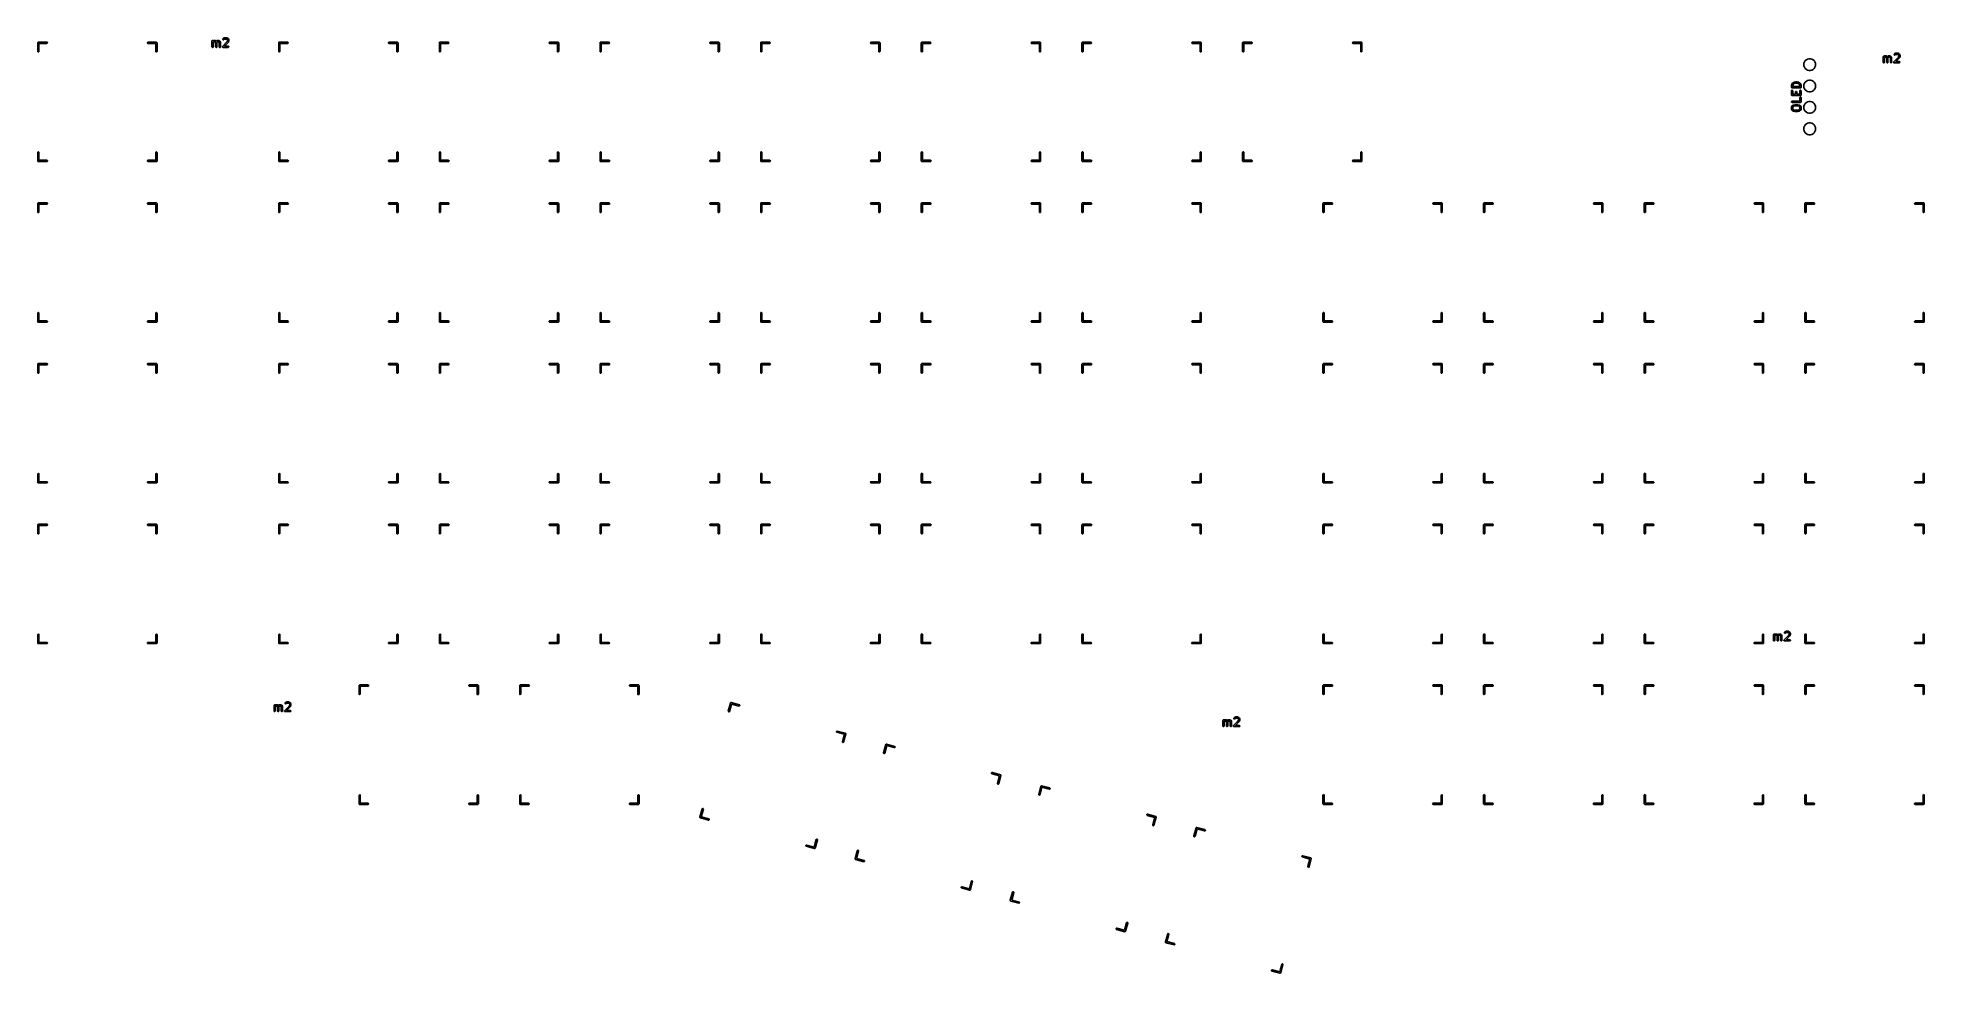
# Model space of a CAD drawing. Extents: x 32 to 256, y -138 to -27.
import ezdxf

# ---------------------------------------------------------------- set-up
doc = ezdxf.new("R2010")
doc.units = 0
doc.layers.add('BLACK', color=7, linetype='CONTINUOUS')

msp = doc.modelspace()

# ---------------------------------------------------------------- linework, layer by layer
at = {"layer": 'BLACK', "linetype": 'CONTINUOUS'}
for p, q in [((32.2125, -27.525), (32.2142, -27.5153)), ((32.2125, -28.525), (32.2125, -27.525)), ((32.23, -28.5732), (32.2125, -28.525)), ((32.2136, -27.512), (32.2153, -27.5091)), ((32.2142, -27.5153), (32.2136, -27.512)), ((32.2153, -27.5091), (32.217, -27.4993)), ((32.217, -27.4993), (32.2295, -27.4844)), ((32.2295, -27.4844), (32.2393, -27.4675)), ((32.2745, -28.5989), (32.23, -28.5732)), ((32.2393, -27.4675), (32.2456, -27.4652)), ((32.2456, -27.4652), (32.25, -27.46)), ((32.25, -27.46), (32.2692, -27.4567)), ((32.2692, -27.4567), (32.2875, -27.45)), ((32.325, -28.59), (32.2745, -28.5989)), ((32.2875, -27.45), (33.2875, -27.45)), ((32.358, -28.5507), (32.325, -28.59)), ((32.3625, -28.525), (32.358, -28.5507)), ((33.2875, -27.6), (32.3625, -27.6)), ((32.3625, -27.6), (32.3625, -28.525)), ((33.2875, -27.45), (33.3132, -27.4545)), ((33.3357, -27.5825), (33.2875, -27.6)), ((33.3132, -27.4545), (33.3525, -27.4875)), ((33.3614, -27.538), (33.3357, -27.5825)), ((33.3525, -27.4875), (33.3614, -27.538)), ((45.2136, -27.512), (45.2393, -27.4675)), ((45.2225, -27.5625), (45.2136, -27.512)), ((45.2618, -27.5955), (45.2225, -27.5625)), ((45.2393, -27.4675), (45.2875, -27.45)), ((45.2875, -27.6), (45.2618, -27.5955)), ((45.2875, -27.45), (46.2875, -27.45)), ((46.2125, -27.6), (45.2875, -27.6)), ((46.2125, -28.525), (46.2125, -27.6)), ((46.23, -28.5732), (46.2125, -28.525)), ((46.2745, -28.5989), (46.23, -28.5732)), ((46.325, -28.59), (46.2745, -28.5989)), ((46.2875, -27.45), (46.2972, -27.4517)), ((46.2972, -27.4517), (46.3005, -27.4511)), ((46.3005, -27.4511), (46.3034, -27.4528)), ((46.3034, -27.4528), (46.3132, -27.4545)), ((46.3132, -27.4545), (46.3281, -27.467)), ((46.358, -28.5507), (46.325, -28.59)), ((46.3281, -27.467), (46.345, -27.4768)), ((46.345, -27.4768), (46.3473, -27.4831)), ((46.3473, -27.4831), (46.3525, -27.4875)), ((46.3525, -27.4875), (46.3558, -27.5067)), ((46.3558, -27.5067), (46.3625, -27.525)), ((46.3625, -28.525), (46.358, -28.5507)), ((46.3625, -27.525), (46.3625, -28.525)), ((52.8682, -27.33), (52.8728, -27.3043)), ((52.8682, -27.9966), (52.8682, -27.33)), ((52.8858, -28.0448), (52.8682, -27.9966)), ((52.8728, -27.3043), (52.9057, -27.265)), ((52.9302, -28.0705), (52.8858, -28.0448)), ((52.9057, -27.265), (52.9563, -27.2561)), ((52.9807, -28.0616), (52.9302, -28.0705)), ((52.9563, -27.2561), (53.0007, -27.2817)), ((53.0137, -28.0223), (52.9807, -28.0616)), ((53.0007, -27.2817), (53.0029, -27.2877)), ((53.0029, -27.2877), (53.0526, -27.2629)), ((53.0182, -27.9966), (53.0137, -28.0223)), ((53.0353, -27.4392), (53.0182, -27.4563)), ((53.0182, -27.4563), (53.0182, -27.9966)), ((53.1038, -27.405), (53.0353, -27.4392)), ((53.0526, -27.2629), (53.0775, -27.2554)), ((53.0775, -27.2554), (53.0819, -27.2565)), ((53.0819, -27.2565), (53.0861, -27.255)), ((53.0861, -27.255), (53.229, -27.255)), ((53.2112, -27.405), (53.1038, -27.405)), ((53.2683, -27.4335), (53.2112, -27.405)), ((53.229, -27.255), (53.2546, -27.2595)), ((53.2546, -27.2595), (53.258, -27.2624)), ((53.258, -27.2624), (53.2625, -27.2629)), ((53.2625, -27.2629), (53.3577, -27.3105)), ((53.2968, -27.4905), (53.2683, -27.4335)), ((53.2968, -27.9966), (53.2968, -27.4905)), ((53.3144, -28.0448), (53.2968, -27.9966)), ((53.3588, -28.0705), (53.3144, -28.0448)), ((53.3577, -27.3105), (53.3722, -27.3212)), ((53.4093, -28.0616), (53.3588, -28.0705)), ((53.3722, -27.3212), (53.3782, -27.3186)), ((53.3782, -27.3186), (53.3859, -27.3105)), ((53.3859, -27.3105), (53.4811, -27.2629)), ((53.4423, -28.0223), (53.4093, -28.0616)), ((53.4468, -27.9966), (53.4423, -28.0223)), ((53.4753, -27.4335), (53.4468, -27.4905)), ((53.4468, -27.4905), (53.4468, -27.9966)), ((53.5324, -27.405), (53.4753, -27.4335)), ((53.4811, -27.2629), (53.5061, -27.2554)), ((53.5061, -27.2554), (53.5105, -27.2565)), ((53.5105, -27.2565), (53.5147, -27.255)), ((53.5147, -27.255), (53.6575, -27.255)), ((53.6398, -27.405), (53.5324, -27.405)), ((53.6969, -27.4335), (53.6398, -27.405)), ((53.6575, -27.255), (53.6832, -27.2595)), ((53.6832, -27.2595), (53.6866, -27.2624)), ((53.6866, -27.2624), (53.6911, -27.2629)), ((53.6911, -27.2629), (53.7863, -27.3105)), ((53.7254, -27.4905), (53.6969, -27.4335)), ((53.7254, -27.9966), (53.7254, -27.4905)), ((53.7429, -28.0448), (53.7254, -27.9966)), ((53.7874, -28.0705), (53.7429, -28.0448)), ((53.7863, -27.3105), (53.8072, -27.326)), ((53.8379, -28.0616), (53.7874, -28.0705)), ((53.8072, -27.326), (53.8117, -27.3363)), ((53.8117, -27.3363), (53.8198, -27.344)), ((53.8198, -27.344), (53.8675, -27.4393)), ((53.8709, -28.0223), (53.8379, -28.0616)), ((53.8675, -27.4393), (53.8749, -27.4642)), ((53.8754, -27.9966), (53.8709, -28.0223)), ((53.8749, -27.4642), (53.8738, -27.4686)), ((53.8738, -27.4686), (53.8754, -27.4728)), ((53.8754, -27.4728), (53.8754, -27.9966)), ((54.1066, -27.9901), (54.1081, -27.987)), ((54.1125, -28.0119), (54.1066, -27.9901)), ((54.1075, -27.9836), (54.1188, -27.964)), ((54.1081, -27.987), (54.1075, -27.9836)), ((54.1164, -28.0341), (54.1125, -28.0119)), ((54.119, -28.0363), (54.1164, -28.0341)), ((54.1188, -27.964), (54.1283, -27.9436)), ((54.1199, -28.0396), (54.119, -28.0363)), ((54.1384, -28.0526), (54.1199, -28.0396)), ((54.1283, -27.9436), (54.6872, -27.3847)), ((54.1557, -28.0671), (54.1384, -28.0526)), ((54.1542, -27.0853), (54.1759, -27.0388)), ((54.1675, -27.1349), (54.1542, -27.0853)), ((54.1603, -28.0679), (54.1557, -28.0671)), ((54.1619, -28.0691), (54.1603, -28.0679)), ((54.1652, -28.0688), (54.1619, -28.0691)), ((54.1813, -28.0716), (54.1652, -28.0688)), ((54.2095, -27.1643), (54.1675, -27.1349)), ((54.1759, -27.0388), (54.2235, -26.9912)), ((54.8004, -28.0716), (54.1813, -28.0716)), ((54.2606, -27.1598), (54.2095, -27.1643)), ((54.2235, -26.9912), (54.2419, -26.9783)), ((54.2419, -26.9783), (54.243, -26.9772)), ((54.243, -26.9772), (54.3383, -26.9295)), ((54.282, -27.1449), (54.2606, -27.1598)), ((54.321, -27.1059), (54.282, -27.1449)), ((54.3895, -27.0716), (54.321, -27.1059)), ((54.3383, -26.9295), (54.3632, -26.9221)), ((54.8058, -27.4782), (54.3624, -27.9216)), ((54.3624, -27.9216), (54.8004, -27.9216)), ((54.3632, -26.9221), (54.3676, -26.9232)), ((54.3676, -26.9232), (54.3718, -26.9216)), ((54.3718, -26.9216), (54.6099, -26.9216)), ((54.5922, -27.0716), (54.3895, -27.0716)), ((54.6607, -27.1059), (54.5922, -27.0716)), ((54.6099, -26.9216), (54.6356, -26.9261)), ((54.6356, -26.9261), (54.639, -26.929)), ((54.639, -26.929), (54.6434, -26.9295)), ((54.6434, -26.9295), (54.7387, -26.9772)), ((54.6911, -27.1363), (54.6607, -27.1059)), ((54.6872, -27.3847), (54.7254, -27.2702)), ((54.7254, -27.2048), (54.6911, -27.1363)), ((54.7254, -27.2702), (54.7254, -27.2048)), ((54.7387, -26.9772), (54.7567, -26.9905)), ((54.7567, -26.9905), (54.7582, -26.9912)), ((54.7582, -26.9912), (54.8058, -27.0388)), ((54.8004, -27.9216), (54.826, -27.9261)), ((54.8486, -28.0541), (54.8004, -28.0716)), ((54.8058, -27.0388), (54.8187, -27.0572)), ((54.8077, -27.4742), (54.8058, -27.4782)), ((54.8115, -27.4718), (54.8077, -27.4742)), ((54.8239, -27.4489), (54.8115, -27.4718)), ((54.8187, -27.0572), (54.8198, -27.0583)), ((54.8198, -27.0583), (54.8675, -27.1536)), ((54.8715, -27.3061), (54.8239, -27.4489)), ((54.826, -27.9261), (54.8653, -27.9591)), ((54.8742, -28.0096), (54.8486, -28.0541)), ((54.8653, -27.9591), (54.8742, -28.0096)), ((54.8675, -27.1536), (54.8749, -27.1785)), ((54.8754, -27.2823), (54.8715, -27.3044)), ((54.8715, -27.3044), (54.8715, -27.3061)), ((54.8749, -27.1785), (54.8738, -27.1829)), ((54.8738, -27.1829), (54.8754, -27.1871)), ((54.8754, -27.1871), (54.8754, -27.2823)), ((60.7875, -27.525), (60.7892, -27.5153)), ((60.7875, -28.525), (60.7875, -27.525)), ((60.805, -28.5732), (60.7875, -28.525)), ((60.7886, -27.512), (60.7903, -27.5091)), ((60.7892, -27.5153), (60.7886, -27.512)), ((60.7903, -27.5091), (60.792, -27.4993)), ((60.792, -27.4993), (60.8045, -27.4844)), ((60.8045, -27.4844), (60.8143, -27.4675)), ((60.8495, -28.5989), (60.805, -28.5732)), ((60.8143, -27.4675), (60.8206, -27.4652)), ((60.8206, -27.4652), (60.825, -27.46)), ((60.825, -27.46), (60.8442, -27.4567)), ((60.8442, -27.4567), (60.8625, -27.45)), ((60.9, -28.59), (60.8495, -28.5989)), ((60.8625, -27.45), (61.8625, -27.45)), ((60.933, -28.5507), (60.9, -28.59)), ((60.9375, -28.525), (60.933, -28.5507)), ((61.8625, -27.6), (60.9375, -27.6)), ((60.9375, -27.6), (60.9375, -28.525)), ((61.8625, -27.45), (61.8882, -27.4545)), ((61.9107, -27.5825), (61.8625, -27.6)), ((61.8882, -27.4545), (61.9275, -27.4875)), ((61.9364, -27.538), (61.9107, -27.5825)), ((61.9275, -27.4875), (61.9364, -27.538)), ((73.7886, -27.512), (73.8143, -27.4675)), ((73.7975, -27.5625), (73.7886, -27.512)), ((73.8368, -27.5955), (73.7975, -27.5625)), ((73.8143, -27.4675), (73.8625, -27.45)), ((73.8625, -27.6), (73.8368, -27.5955)), ((73.8625, -27.45), (74.8625, -27.45)), ((74.7875, -27.6), (73.8625, -27.6)), ((74.7875, -28.525), (74.7875, -27.6)), ((74.805, -28.5732), (74.7875, -28.525)), ((74.8495, -28.5989), (74.805, -28.5732)), ((74.9, -28.59), (74.8495, -28.5989)), ((74.8625, -27.45), (74.8722, -27.4517)), ((74.8722, -27.4517), (74.8755, -27.4511)), ((74.8755, -27.4511), (74.8784, -27.4528)), ((74.8784, -27.4528), (74.8882, -27.4545)), ((74.8882, -27.4545), (74.9031, -27.467)), ((74.933, -28.5507), (74.9, -28.59)), ((74.9031, -27.467), (74.92, -27.4768)), ((74.92, -27.4768), (74.9223, -27.4831)), ((74.9223, -27.4831), (74.9275, -27.4875)), ((74.9275, -27.4875), (74.9308, -27.5067)), ((74.9308, -27.5067), (74.9375, -27.525)), ((74.9375, -28.525), (74.933, -28.5507)), ((74.9375, -27.525), (74.9375, -28.525)), ((79.8375, -27.525), (79.8392, -27.5153)), ((79.8375, -28.525), (79.8375, -27.525)), ((79.855, -28.5732), (79.8375, -28.525)), ((79.8386, -27.512), (79.8403, -27.5091)), ((79.8392, -27.5153), (79.8386, -27.512)), ((79.8403, -27.5091), (79.842, -27.4993)), ((79.842, -27.4993), (79.8545, -27.4844)), ((79.8545, -27.4844), (79.8643, -27.4675)), ((79.8995, -28.5989), (79.855, -28.5732)), ((79.8643, -27.4675), (79.8706, -27.4652)), ((79.8706, -27.4652), (79.875, -27.46)), ((79.875, -27.46), (79.8942, -27.4567)), ((79.8942, -27.4567), (79.9125, -27.45)), ((79.95, -28.59), (79.8995, -28.5989)), ((79.9125, -27.45), (80.9125, -27.45)), ((79.983, -28.5507), (79.95, -28.59)), ((79.9875, -28.525), (79.983, -28.5507)), ((80.9125, -27.6), (79.9875, -27.6)), ((79.9875, -27.6), (79.9875, -28.525)), ((80.9125, -27.45), (80.9382, -27.4545)), ((80.9607, -27.5825), (80.9125, -27.6)), ((80.9382, -27.4545), (80.9775, -27.4875)), ((80.9864, -27.538), (80.9607, -27.5825)), ((80.9775, -27.4875), (80.9864, -27.538)), ((92.8386, -27.512), (92.8643, -27.4675)), ((92.8475, -27.5625), (92.8386, -27.512)), ((92.8868, -27.5955), (92.8475, -27.5625)), ((92.8643, -27.4675), (92.9125, -27.45)), ((92.9125, -27.6), (92.8868, -27.5955)), ((92.9125, -27.45), (93.9125, -27.45)), ((93.8375, -27.6), (92.9125, -27.6)), ((93.8375, -28.525), (93.8375, -27.6)), ((93.855, -28.5732), (93.8375, -28.525)), ((93.8995, -28.5989), (93.855, -28.5732)), ((93.95, -28.59), (93.8995, -28.5989)), ((93.9125, -27.45), (93.9222, -27.4517)), ((93.9222, -27.4517), (93.9255, -27.4511)), ((93.9255, -27.4511), (93.9284, -27.4528)), ((93.9284, -27.4528), (93.9382, -27.4545)), ((93.9382, -27.4545), (93.9531, -27.467)), ((93.983, -28.5507), (93.95, -28.59)), ((93.9531, -27.467), (93.97, -27.4768)), ((93.97, -27.4768), (93.9723, -27.4831)), ((93.9723, -27.4831), (93.9775, -27.4875)), ((93.9775, -27.4875), (93.9808, -27.5067)), ((93.9808, -27.5067), (93.9875, -27.525)), ((93.9875, -28.525), (93.983, -28.5507)), ((93.9875, -27.525), (93.9875, -28.525)), ((98.8875, -27.525), (98.8892, -27.5153)), ((98.8875, -28.525), (98.8875, -27.525)), ((98.905, -28.5732), (98.8875, -28.525)), ((98.8886, -27.512), (98.8903, -27.5091)), ((98.8892, -27.5153), (98.8886, -27.512)), ((98.8903, -27.5091), (98.892, -27.4993)), ((98.892, -27.4993), (98.9045, -27.4844)), ((98.9045, -27.4844), (98.9143, -27.4675)), ((98.9495, -28.5989), (98.905, -28.5732)), ((98.9143, -27.4675), (98.9206, -27.4652)), ((98.9206, -27.4652), (98.925, -27.46)), ((98.925, -27.46), (98.9442, -27.4567)), ((98.9442, -27.4567), (98.9625, -27.45)), ((99, -28.59), (98.9495, -28.5989)), ((98.9625, -27.45), (99.9625, -27.45)), ((99.033, -28.5507), (99, -28.59)), ((99.0375, -28.525), (99.033, -28.5507)), ((99.9625, -27.6), (99.0375, -27.6)), ((99.0375, -27.6), (99.0375, -28.525)), ((99.9625, -27.45), (99.9882, -27.4545)), ((100.011, -27.5825), (99.9625, -27.6)), ((99.9882, -27.4545), (100.027, -27.4875)), ((100.036, -27.538), (100.011, -27.5825)), ((100.027, -27.4875), (100.036, -27.538)), ((111.889, -27.512), (111.914, -27.4675)), ((111.898, -27.5625), (111.889, -27.512)), ((111.937, -27.5955), (111.898, -27.5625)), ((111.914, -27.4675), (111.962, -27.45)), ((111.962, -27.6), (111.937, -27.5955)), ((111.962, -27.45), (112.962, -27.45)), ((112.887, -27.6), (111.962, -27.6)), ((112.887, -28.525), (112.887, -27.6)), ((112.905, -28.5732), (112.887, -28.525)), ((112.949, -28.5989), (112.905, -28.5732)), ((113, -28.59), (112.949, -28.5989)), ((112.962, -27.45), (112.972, -27.4517)), ((112.972, -27.4517), (112.976, -27.4511)), ((112.976, -27.4511), (112.978, -27.4528)), ((112.978, -27.4528), (112.988, -27.4545)), ((112.988, -27.4545), (113.003, -27.467)), ((113.033, -28.5507), (113, -28.59)), ((113.003, -27.467), (113.02, -27.4768)), ((113.02, -27.4768), (113.022, -27.4831)), ((113.022, -27.4831), (113.027, -27.4875)), ((113.027, -27.4875), (113.031, -27.5067)), ((113.031, -27.5067), (113.037, -27.525)), ((113.037, -28.525), (113.033, -28.5507)), ((113.037, -27.525), (113.037, -28.525)), ((117.938, -27.525), (117.939, -27.5153)), ((117.938, -28.525), (117.938, -27.525)), ((117.955, -28.5732), (117.938, -28.525)), ((117.939, -27.512), (117.94, -27.5091)), ((117.939, -27.5153), (117.939, -27.512)), ((117.94, -27.5091), (117.942, -27.4993)), ((117.942, -27.4993), (117.955, -27.4844)), ((117.955, -27.4844), (117.964, -27.4675)), ((117.999, -28.5989), (117.955, -28.5732)), ((117.964, -27.4675), (117.971, -27.4652)), ((117.971, -27.4652), (117.975, -27.46)), ((117.975, -27.46), (117.994, -27.4567)), ((117.994, -27.4567), (118.012, -27.45)), ((118.05, -28.59), (117.999, -28.5989)), ((118.012, -27.45), (119.012, -27.45)), ((118.083, -28.5507), (118.05, -28.59)), ((118.087, -28.525), (118.083, -28.5507)), ((119.012, -27.6), (118.087, -27.6)), ((118.087, -27.6), (118.087, -28.525)), ((119.012, -27.45), (119.038, -27.4545)), ((119.061, -27.5825), (119.012, -27.6)), ((119.038, -27.4545), (119.077, -27.4875)), ((119.086, -27.538), (119.061, -27.5825)), ((119.077, -27.4875), (119.086, -27.538)), ((130.939, -27.512), (130.964, -27.4675)), ((130.948, -27.5625), (130.939, -27.512)), ((130.987, -27.5955), (130.948, -27.5625)), ((130.964, -27.4675), (131.012, -27.45)), ((131.012, -27.6), (130.987, -27.5955)), ((131.012, -27.45), (132.012, -27.45)), ((131.938, -27.6), (131.012, -27.6)), ((131.938, -28.525), (131.938, -27.6)), ((131.955, -28.5732), (131.938, -28.525)), ((131.999, -28.5989), (131.955, -28.5732)), ((132.05, -28.59), (131.999, -28.5989)), ((132.012, -27.45), (132.022, -27.4517)), ((132.022, -27.4517), (132.026, -27.4511)), ((132.026, -27.4511), (132.028, -27.4528)), ((132.028, -27.4528), (132.038, -27.4545)), ((132.038, -27.4545), (132.053, -27.467)), ((132.083, -28.5507), (132.05, -28.59)), ((132.053, -27.467), (132.07, -27.4768)), ((132.07, -27.4768), (132.072, -27.4831)), ((132.072, -27.4831), (132.077, -27.4875)), ((132.077, -27.4875), (132.081, -27.5067)), ((132.081, -27.5067), (132.088, -27.525)), ((132.088, -28.525), (132.083, -28.5507)), ((132.088, -27.525), (132.088, -28.525)), ((136.987, -27.525), (136.989, -27.5153)), ((136.987, -28.525), (136.987, -27.525)), ((137.005, -28.5732), (136.987, -28.525)), ((136.989, -27.512), (136.99, -27.5091)), ((136.989, -27.5153), (136.989, -27.512)), ((136.99, -27.5091), (136.992, -27.4993)), ((136.992, -27.4993), (137.005, -27.4844)), ((137.005, -27.4844), (137.014, -27.4675)), ((137.049, -28.5989), (137.005, -28.5732)), ((137.014, -27.4675), (137.021, -27.4652)), ((137.021, -27.4652), (137.025, -27.46)), ((137.025, -27.46), (137.044, -27.4567)), ((137.044, -27.4567), (137.062, -27.45)), ((137.1, -28.59), (137.049, -28.5989)), ((137.062, -27.45), (138.062, -27.45)), ((137.133, -28.5507), (137.1, -28.59)), ((137.137, -28.525), (137.133, -28.5507)), ((138.062, -27.6), (137.137, -27.6)), ((137.137, -27.6), (137.137, -28.525)), ((138.062, -27.45), (138.088, -27.4545)), ((138.111, -27.5825), (138.062, -27.6)), ((138.088, -27.4545), (138.127, -27.4875)), ((138.136, -27.538), (138.111, -27.5825)), ((138.127, -27.4875), (138.136, -27.538)), ((149.989, -27.512), (150.014, -27.4675)), ((149.998, -27.5625), (149.989, -27.512)), ((150.037, -27.5955), (149.998, -27.5625)), ((150.014, -27.4675), (150.062, -27.45)), ((150.062, -27.6), (150.037, -27.5955)), ((150.062, -27.45), (151.062, -27.45)), ((150.987, -27.6), (150.062, -27.6)), ((150.987, -28.525), (150.987, -27.6)), ((151.005, -28.5732), (150.987, -28.525)), ((151.049, -28.5989), (151.005, -28.5732)), ((151.1, -28.59), (151.049, -28.5989)), ((151.062, -27.45), (151.072, -27.4517)), ((151.072, -27.4517), (151.076, -27.4511)), ((151.076, -27.4511), (151.078, -27.4528)), ((151.078, -27.4528), (151.088, -27.4545)), ((151.088, -27.4545), (151.103, -27.467)), ((151.133, -28.5507), (151.1, -28.59)), ((151.103, -27.467), (151.12, -27.4768)), ((151.12, -27.4768), (151.122, -27.4831)), ((151.122, -27.4831), (151.127, -27.4875)), ((151.127, -27.4875), (151.131, -27.5067)), ((151.131, -27.5067), (151.137, -27.525)), ((151.137, -28.525), (151.133, -28.5507)), ((151.137, -27.525), (151.137, -28.525)), ((156.037, -27.525), (156.039, -27.5153)), ((156.037, -28.525), (156.037, -27.525)), ((156.055, -28.5732), (156.037, -28.525)), ((156.039, -27.512), (156.04, -27.5091)), ((156.039, -27.5153), (156.039, -27.512)), ((156.04, -27.5091), (156.042, -27.4993)), ((156.042, -27.4993), (156.055, -27.4844)), ((156.055, -27.4844), (156.064, -27.4675)), ((156.099, -28.5989), (156.055, -28.5732)), ((156.064, -27.4675), (156.071, -27.4652)), ((156.071, -27.4652), (156.075, -27.46)), ((156.075, -27.46), (156.094, -27.4567)), ((156.094, -27.4567), (156.112, -27.45)), ((156.15, -28.59), (156.099, -28.5989)), ((156.112, -27.45), (157.112, -27.45)), ((156.183, -28.5507), (156.15, -28.59)), ((156.188, -28.525), (156.183, -28.5507)), ((157.112, -27.6), (156.188, -27.6)), ((156.188, -27.6), (156.188, -28.525)), ((157.112, -27.45), (157.138, -27.4545)), ((157.161, -27.5825), (157.112, -27.6)), ((157.138, -27.4545), (157.177, -27.4875)), ((157.186, -27.538), (157.161, -27.5825)), ((157.177, -27.4875), (157.186, -27.538)), ((169.039, -27.512), (169.064, -27.4675)), ((169.048, -27.5625), (169.039, -27.512)), ((169.087, -27.5955), (169.048, -27.5625)), ((169.064, -27.4675), (169.112, -27.45)), ((169.112, -27.6), (169.087, -27.5955)), ((169.112, -27.45), (170.112, -27.45)), ((170.037, -27.6), (169.112, -27.6)), ((170.037, -28.525), (170.037, -27.6)), ((170.055, -28.5732), (170.037, -28.525)), ((170.099, -28.5989), (170.055, -28.5732)), ((170.15, -28.59), (170.099, -28.5989)), ((170.112, -27.45), (170.122, -27.4517)), ((170.122, -27.4517), (170.126, -27.4511)), ((170.126, -27.4511), (170.128, -27.4528)), ((170.128, -27.4528), (170.138, -27.4545)), ((170.138, -27.4545), (170.153, -27.467)), ((170.183, -28.5507), (170.15, -28.59)), ((170.153, -27.467), (170.17, -27.4768)), ((170.17, -27.4768), (170.172, -27.4831)), ((170.172, -27.4831), (170.177, -27.4875)), ((170.177, -27.4875), (170.181, -27.5067)), ((170.181, -27.5067), (170.188, -27.525)), ((170.188, -28.525), (170.183, -28.5507)), ((170.188, -27.525), (170.188, -28.525)), ((175.088, -27.525), (175.089, -27.5153)), ((175.088, -28.525), (175.088, -27.525)), ((175.105, -28.5732), (175.088, -28.525)), ((175.089, -27.512), (175.09, -27.5091)), ((175.089, -27.5153), (175.089, -27.512)), ((175.09, -27.5091), (175.092, -27.4993)), ((175.092, -27.4993), (175.105, -27.4844)), ((175.105, -27.4844), (175.114, -27.4675)), ((175.149, -28.5989), (175.105, -28.5732)), ((175.114, -27.4675), (175.121, -27.4652)), ((175.121, -27.4652), (175.125, -27.46)), ((175.125, -27.46), (175.144, -27.4567)), ((175.144, -27.4567), (175.162, -27.45)), ((175.2, -28.59), (175.149, -28.5989)), ((175.162, -27.45), (176.162, -27.45)), ((175.233, -28.5507), (175.2, -28.59)), ((175.237, -28.525), (175.233, -28.5507)), ((176.162, -27.6), (175.237, -27.6)), ((175.237, -27.6), (175.237, -28.525)), ((176.162, -27.45), (176.188, -27.4545)), ((176.211, -27.5825), (176.162, -27.6)), ((176.188, -27.4545), (176.227, -27.4875)), ((176.236, -27.538), (176.211, -27.5825)), ((176.227, -27.4875), (176.236, -27.538)), ((188.089, -27.512), (188.114, -27.4675)), ((188.098, -27.5625), (188.089, -27.512)), ((188.137, -27.5955), (188.098, -27.5625)), ((188.114, -27.4675), (188.162, -27.45)), ((188.162, -27.6), (188.137, -27.5955)), ((188.162, -27.45), (189.162, -27.45)), ((189.087, -27.6), (188.162, -27.6)), ((189.087, -28.525), (189.087, -27.6)), ((189.105, -28.5732), (189.087, -28.525)), ((189.149, -28.5989), (189.105, -28.5732)), ((189.2, -28.59), (189.149, -28.5989)), ((189.162, -27.45), (189.172, -27.4517)), ((189.172, -27.4517), (189.176, -27.4511)), ((189.176, -27.4511), (189.178, -27.4528)), ((189.178, -27.4528), (189.188, -27.4545)), ((189.188, -27.4545), (189.203, -27.467)), ((189.233, -28.5507), (189.2, -28.59)), ((189.203, -27.467), (189.22, -27.4768)), ((189.22, -27.4768), (189.222, -27.4831)), ((189.222, -27.4831), (189.227, -27.4875)), ((189.227, -27.4875), (189.231, -27.5067)), ((189.231, -27.5067), (189.237, -27.525)), ((189.237, -28.525), (189.233, -28.5507)), ((189.237, -27.525), (189.237, -28.525)), ((251.07, -29.087), (251.12, -29.0781)), ((251.12, -29.0781), (251.165, -29.1037)), ((251.217, -29.0849), (251.242, -29.0774)), ((251.242, -29.0774), (251.246, -29.0785)), ((251.246, -29.0785), (251.25, -29.077)), ((251.25, -29.077), (251.393, -29.077)), ((251.393, -29.077), (251.419, -29.0815)), ((251.645, -29.0849), (251.67, -29.0774)), ((251.67, -29.0774), (251.674, -29.0785)), ((251.674, -29.0785), (251.679, -29.077)), ((251.679, -29.077), (251.822, -29.077)), ((251.822, -29.077), (251.847, -29.0815)), ((252.318, -28.9073), (252.34, -28.8608)), ((252.332, -28.9569), (252.318, -28.9073)), ((252.374, -28.9863), (252.332, -28.9569)), ((252.34, -28.8608), (252.388, -28.8132)), ((252.425, -28.9818), (252.374, -28.9863)), ((252.388, -28.8132), (252.406, -28.8003)), ((252.406, -28.8003), (252.407, -28.7992)), ((252.407, -28.7992), (252.502, -28.7515)), ((252.446, -28.9669), (252.425, -28.9818)), ((252.485, -28.9279), (252.446, -28.9669)), ((252.554, -28.8936), (252.485, -28.9279)), ((252.502, -28.7515), (252.527, -28.7441)), ((252.527, -28.7441), (252.532, -28.7452)), ((252.532, -28.7452), (252.536, -28.7436)), ((252.536, -28.7436), (252.774, -28.7436)), ((252.756, -28.8936), (252.554, -28.8936)), ((252.825, -28.9279), (252.756, -28.8936)), ((252.774, -28.7436), (252.8, -28.7481)), ((252.8, -28.7481), (252.803, -28.751)), ((252.803, -28.751), (252.807, -28.7515)), ((252.807, -28.7515), (252.903, -28.7992)), ((252.855, -28.9583), (252.825, -28.9279)), ((252.889, -29.0268), (252.855, -28.9583)), ((252.889, -29.0922), (252.889, -29.0268)), ((252.903, -28.7992), (252.921, -28.8125)), ((252.921, -28.8125), (252.922, -28.8132)), ((252.922, -28.8132), (252.97, -28.8608)), ((252.97, -28.8608), (252.983, -28.8792)), ((252.983, -28.8792), (252.984, -28.8803)), ((252.984, -28.8803), (253.031, -28.9756)), ((253.031, -28.9756), (253.039, -29.0005)), ((253.039, -29.0005), (253.038, -29.0049)), ((253.038, -29.0049), (253.039, -29.0091)), ((253.039, -29.0091), (253.039, -29.1043)), ((241.626, -30.1), (241.647, -29.9328)), ((241.647, -30.2672), (241.626, -30.1)), ((241.647, -29.9328), (241.707, -29.7754)), ((241.707, -30.4246), (241.647, -30.2672)), ((241.707, -29.7754), (241.802, -29.6368)), ((241.802, -30.5632), (241.707, -30.4246)), ((241.802, -29.6368), (241.928, -29.5251)), ((241.928, -30.6749), (241.802, -30.5632)), ((241.928, -29.5251), (242.077, -29.4469)), ((242.077, -30.7531), (241.928, -30.6749)), ((242.077, -29.4469), (242.241, -29.4066)), ((242.241, -30.7934), (242.077, -30.7531)), ((242.241, -29.4066), (242.409, -29.4066)), ((242.409, -30.7934), (242.241, -30.7934)), ((242.409, -29.4066), (242.573, -29.4469)), ((242.573, -30.7531), (242.409, -30.7934)), ((242.573, -29.4469), (242.722, -29.5251)), ((242.722, -30.6749), (242.573, -30.7531)), ((242.722, -29.5251), (242.848, -29.6368)), ((242.848, -30.5632), (242.722, -30.6749)), ((242.848, -29.6368), (242.943, -29.7754)), ((242.943, -30.4246), (242.848, -30.5632)), ((242.943, -29.7754), (243.003, -29.9328)), ((243.003, -30.2672), (242.943, -30.4246)), ((243.003, -29.9328), (243.023, -30.1)), ((243.023, -30.1), (243.003, -30.2672)), ((251.032, -29.152), (251.037, -29.1263)), ((251.032, -29.8186), (251.032, -29.152)), ((251.05, -29.8668), (251.032, -29.8186)), ((251.037, -29.1263), (251.07, -29.087)), ((251.094, -29.8925), (251.05, -29.8668)), ((251.145, -29.8836), (251.094, -29.8925)), ((251.178, -29.8443), (251.145, -29.8836)), ((251.165, -29.1037), (251.167, -29.1097)), ((251.167, -29.1097), (251.217, -29.0849)), ((251.182, -29.8186), (251.178, -29.8443)), ((251.199, -29.2612), (251.182, -29.2783)), ((251.182, -29.2783), (251.182, -29.8186)), ((251.268, -29.227), (251.199, -29.2612)), ((251.375, -29.227), (251.268, -29.227)), ((251.432, -29.2555), (251.375, -29.227)), ((251.419, -29.0815), (251.422, -29.0844)), ((251.422, -29.0844), (251.426, -29.0849)), ((251.426, -29.0849), (251.522, -29.1325)), ((251.461, -29.3125), (251.432, -29.2555)), ((251.461, -29.8186), (251.461, -29.3125)), ((251.478, -29.8668), (251.461, -29.8186)), ((251.523, -29.8925), (251.478, -29.8668)), ((251.522, -29.1325), (251.536, -29.1432)), ((251.573, -29.8836), (251.523, -29.8925)), ((251.536, -29.1432), (251.542, -29.1406)), ((251.542, -29.1406), (251.55, -29.1325)), ((251.55, -29.1325), (251.645, -29.0849)), ((251.606, -29.8443), (251.573, -29.8836)), ((251.611, -29.8186), (251.606, -29.8443)), ((251.639, -29.2555), (251.611, -29.3125)), ((251.611, -29.3125), (251.611, -29.8186)), ((251.696, -29.227), (251.639, -29.2555)), ((251.804, -29.227), (251.696, -29.227)), ((251.861, -29.2555), (251.804, -29.227)), ((251.847, -29.0815), (251.851, -29.0844)), ((251.851, -29.0844), (251.855, -29.0849)), ((251.855, -29.0849), (251.95, -29.1325)), ((251.889, -29.3125), (251.861, -29.2555)), ((251.889, -29.8186), (251.889, -29.3125)), ((251.907, -29.8668), (251.889, -29.8186)), ((251.951, -29.8925), (251.907, -29.8668)), ((251.95, -29.1325), (251.971, -29.148)), ((252.002, -29.8836), (251.951, -29.8925)), ((251.971, -29.148), (251.976, -29.1583)), ((251.976, -29.1583), (251.984, -29.166)), ((251.984, -29.166), (252.031, -29.2613)), ((252.035, -29.8443), (252.002, -29.8836)), ((252.031, -29.2613), (252.039, -29.2862)), ((252.039, -29.8186), (252.035, -29.8443)), ((252.039, -29.2862), (252.038, -29.2906)), ((252.038, -29.2906), (252.039, -29.2948)), ((252.039, -29.2948), (252.039, -29.8186)), ((252.271, -29.8056), (252.283, -29.786)), ((252.272, -29.809), (252.271, -29.8056)), ((252.271, -29.8121), (252.272, -29.809)), ((252.276, -29.8339), (252.271, -29.8121)), ((252.28, -29.8561), (252.276, -29.8339)), ((252.283, -29.8583), (252.28, -29.8561)), ((252.283, -29.786), (252.292, -29.7656)), ((252.284, -29.8616), (252.283, -29.8583)), ((252.302, -29.8746), (252.284, -29.8616)), ((252.292, -29.7656), (252.851, -29.2067)), ((252.32, -29.8891), (252.302, -29.8746)), ((252.324, -29.8899), (252.32, -29.8891)), ((252.326, -29.8911), (252.324, -29.8899)), ((252.329, -29.8908), (252.326, -29.8911)), ((252.345, -29.8936), (252.329, -29.8908)), ((252.964, -29.8936), (252.345, -29.8936)), ((252.97, -29.3002), (252.526, -29.7436)), ((252.526, -29.7436), (252.964, -29.7436)), ((252.851, -29.2067), (252.889, -29.0922)), ((252.964, -29.7436), (252.99, -29.7481)), ((253.013, -29.8761), (252.964, -29.8936)), ((252.972, -29.2962), (252.97, -29.3002)), ((252.976, -29.2938), (252.972, -29.2962)), ((252.988, -29.2709), (252.976, -29.2938)), ((253.036, -29.1281), (252.988, -29.2709)), ((252.99, -29.7481), (253.029, -29.7811)), ((253.038, -29.8316), (253.013, -29.8761)), ((253.029, -29.7811), (253.038, -29.8316)), ((253.039, -29.1043), (253.035, -29.1264)), ((253.035, -29.1264), (253.036, -29.1281)), ((240.163, -32.5529), (240.167, -32.5308)), ((240.163, -32.791), (240.163, -32.5529)), ((240.169, -32.8093), (240.163, -32.791)), ((240.163, -33.2195), (240.167, -33.1939)), ((240.163, -33.6957), (240.163, -33.2195)), ((240.166, -32.5291), (240.214, -32.3863)), ((240.167, -32.5308), (240.166, -32.5291)), ((240.167, -33.1939), (240.2, -33.1546)), ((240.173, -32.8285), (240.169, -32.8093)), ((240.178, -32.8328), (240.173, -32.8285)), ((240.18, -32.8392), (240.178, -32.8328)), ((240.197, -32.8489), (240.18, -32.8392)), ((240.212, -32.8614), (240.197, -32.8489)), ((240.2, -33.1546), (240.251, -33.1457)), ((240.222, -32.8631), (240.212, -32.8614)), ((240.214, -32.3863), (240.226, -32.3634)), ((240.225, -32.8648), (240.222, -32.8631)), ((240.228, -32.8642), (240.225, -32.8648)), ((240.226, -32.3634), (240.23, -32.361)), ((240.238, -32.866), (240.228, -32.8642)), ((240.23, -32.361), (240.232, -32.357)), ((240.232, -32.357), (240.327, -32.2617)), ((241.238, -32.866), (240.238, -32.866)), ((240.251, -33.1457), (240.295, -33.1713)), ((240.295, -33.1713), (240.313, -33.2195)), ((240.351, -32.4505), (240.313, -32.565)), ((240.313, -32.565), (240.313, -32.716)), ((240.313, -32.716), (241.163, -32.716)), ((240.313, -33.2195), (240.313, -33.6207)), ((240.327, -32.2617), (240.346, -32.2489)), ((240.346, -32.2489), (240.347, -32.2477)), ((240.347, -32.2477), (240.442, -32.2001)), ((240.425, -32.3764), (240.351, -32.4505)), ((240.502, -32.3379), (240.425, -32.3764)), ((240.442, -32.2001), (240.455, -32.1964)), ((240.455, -32.1964), (240.458, -32.1944)), ((240.458, -32.1944), (240.648, -32.1468)), ((240.675, -32.2945), (240.502, -32.3379)), ((240.639, -33.3624), (240.643, -33.3367)), ((240.639, -33.6207), (240.639, -33.3624)), ((240.643, -33.3367), (240.676, -33.2974)), ((240.648, -32.1468), (240.663, -32.1457)), ((240.663, -32.1457), (240.666, -32.1445)), ((240.666, -32.1445), (240.809, -32.1445)), ((240.8, -32.2945), (240.675, -32.2945)), ((240.676, -33.2974), (240.727, -33.2885)), ((240.727, -33.2885), (240.771, -33.3142)), ((240.771, -33.3142), (240.789, -33.3624)), ((240.789, -33.3624), (240.789, -33.6207)), ((240.973, -32.3379), (240.8, -32.2945)), ((240.809, -32.1445), (240.824, -32.1471)), ((240.824, -32.1471), (240.827, -32.1468)), ((240.827, -32.1468), (241.018, -32.1944)), ((241.05, -32.3764), (240.973, -32.3379)), ((241.018, -32.1944), (241.03, -32.1997)), ((241.03, -32.1997), (241.033, -32.2001)), ((241.033, -32.2001), (241.128, -32.2477)), ((241.124, -32.4505), (241.05, -32.3764)), ((241.163, -32.565), (241.124, -32.4505)), ((241.128, -32.2477), (241.146, -32.261)), ((241.146, -32.261), (241.148, -32.2617)), ((241.148, -32.2617), (241.243, -32.357)), ((241.163, -32.716), (241.163, -32.565)), ((241.163, -33.2195), (241.167, -33.1939)), ((241.163, -33.6207), (241.163, -33.2195)), ((241.167, -33.1939), (241.2, -33.1546)), ((241.2, -33.1546), (241.251, -33.1457)), ((241.256, -32.8593), (241.238, -32.866)), ((241.243, -32.357), (241.258, -32.3783)), ((241.251, -33.1457), (241.295, -33.1713)), ((241.275, -32.8559), (241.256, -32.8593)), ((241.258, -32.3783), (241.258, -32.3828)), ((241.258, -32.3828), (241.261, -32.3863)), ((241.261, -32.3863), (241.309, -32.5291)), ((241.279, -32.8507), (241.275, -32.8559)), ((241.286, -32.8484), (241.279, -32.8507)), ((241.296, -32.8315), (241.286, -32.8484)), ((241.295, -33.1713), (241.313, -33.2195)), ((241.308, -32.8166), (241.296, -32.8315)), ((241.31, -32.8069), (241.308, -32.8166)), ((241.309, -32.5291), (241.312, -32.5513)), ((241.311, -32.804), (241.31, -32.8069)), ((241.313, -32.791), (241.311, -32.8007)), ((241.311, -32.8007), (241.311, -32.804)), ((241.312, -32.5513), (241.313, -32.5529)), ((241.313, -32.5529), (241.313, -32.791)), ((241.313, -33.2195), (241.313, -33.6957)), ((241.626, -32.64), (241.647, -32.4728)), ((241.647, -32.8072), (241.626, -32.64)), ((241.647, -32.4728), (241.707, -32.3154)), ((241.707, -32.9646), (241.647, -32.8072)), ((241.707, -32.3154), (241.802, -32.1768)), ((241.802, -33.1032), (241.707, -32.9646)), ((241.802, -32.1768), (241.928, -32.0651)), ((241.928, -33.2149), (241.802, -33.1032)), ((241.928, -32.0651), (242.077, -31.9869)), ((242.077, -33.2931), (241.928, -33.2149)), ((242.077, -31.9869), (242.241, -31.9466)), ((242.241, -33.3334), (242.077, -33.2931)), ((242.241, -31.9466), (242.409, -31.9466)), ((242.409, -33.3334), (242.241, -33.3334)), ((242.409, -31.9466), (242.573, -31.9869)), ((242.573, -33.2931), (242.409, -33.3334)), ((242.573, -31.9869), (242.722, -32.0651)), ((242.722, -33.2149), (242.573, -33.2931)), ((242.722, -32.0651), (242.848, -32.1768)), ((242.848, -33.1032), (242.722, -33.2149)), ((242.848, -32.1768), (242.943, -32.3154)), ((242.943, -32.9646), (242.848, -33.1032)), ((242.943, -32.3154), (243.003, -32.4728)), ((243.003, -32.8072), (242.943, -32.9646)), ((243.003, -32.4728), (243.023, -32.64)), ((243.023, -32.64), (243.003, -32.8072)), ((240.169, -33.714), (240.163, -33.6957)), ((240.163, -35.1719), (240.167, -35.1463)), ((240.163, -35.3624), (240.163, -35.1719)), ((240.164, -35.3666), (240.163, -35.3624)), ((240.163, -35.371), (240.164, -35.3666)), ((240.171, -35.3959), (240.163, -35.371)), ((240.164, -34.4922), (240.189, -34.4478)), ((240.173, -34.5427), (240.164, -34.4922)), ((240.167, -35.1463), (240.17, -35.1428)), ((240.173, -33.7332), (240.169, -33.714)), ((240.17, -35.1428), (240.171, -35.1384)), ((240.171, -35.1384), (240.218, -35.0431)), ((240.218, -35.4912), (240.171, -35.3959)), ((240.178, -33.7376), (240.173, -33.7332)), ((240.212, -34.5757), (240.173, -34.5427)), ((240.18, -33.7439), (240.178, -33.7376)), ((240.197, -33.7537), (240.18, -33.7439)), ((240.189, -34.4478), (240.238, -34.4302)), ((240.212, -33.7662), (240.197, -33.7537)), ((240.222, -33.7679), (240.212, -33.7662)), ((240.238, -34.5802), (240.212, -34.5757)), ((240.218, -35.0431), (240.232, -35.0251)), ((240.219, -35.4923), (240.218, -35.4912)), ((240.232, -35.5107), (240.219, -35.4923)), ((240.225, -33.7696), (240.222, -33.7679)), ((240.228, -33.769), (240.225, -33.7696)), ((240.238, -33.7707), (240.228, -33.769)), ((240.232, -35.0236), (240.327, -34.9284)), ((240.232, -35.0251), (240.232, -35.0236)), ((240.327, -35.6059), (240.232, -35.5107)), ((241.238, -33.7707), (240.238, -33.7707)), ((240.238, -34.4302), (241.163, -34.4302)), ((241.238, -34.5802), (240.238, -34.5802)), ((240.313, -33.6207), (240.639, -33.6207)), ((240.347, -35.1211), (240.313, -35.1896)), ((240.313, -35.1896), (240.313, -35.3447)), ((240.313, -35.3447), (240.347, -35.4132)), ((240.327, -34.9284), (240.349, -34.9135)), ((240.334, -35.609), (240.327, -35.6059)), ((240.338, -35.615), (240.334, -35.609)), ((240.362, -35.6256), (240.338, -35.615)), ((240.419, -35.0491), (240.347, -35.1211)), ((240.347, -35.4132), (240.419, -35.4851)), ((240.349, -34.9135), (240.356, -34.9128)), ((240.356, -34.9128), (240.362, -34.9087)), ((240.362, -34.9087), (240.553, -34.861)), ((240.553, -35.6732), (240.362, -35.6256)), ((240.58, -35.0088), (240.419, -35.0491)), ((240.419, -35.4851), (240.58, -35.5255)), ((240.553, -34.861), (240.568, -34.86)), ((240.556, -35.6729), (240.553, -35.6732)), ((240.571, -35.6755), (240.556, -35.6729)), ((240.568, -34.86), (240.571, -34.8588)), ((240.571, -34.8588), (240.904, -34.8588)), ((240.904, -35.6755), (240.571, -35.6755)), ((240.895, -35.0088), (240.58, -35.0088)), ((240.58, -35.5255), (240.895, -35.5255)), ((240.789, -33.6207), (241.163, -33.6207)), ((241.056, -35.0491), (240.895, -35.0088)), ((240.895, -35.5255), (241.056, -35.4851)), ((240.904, -34.8588), (240.919, -34.8614)), ((240.908, -35.6743), (240.904, -35.6755)), ((240.922, -35.6732), (240.908, -35.6743)), ((240.919, -34.8614), (240.922, -34.861)), ((240.922, -34.861), (241.113, -34.9087)), ((241.113, -35.6256), (240.922, -35.6732)), ((241.128, -35.1211), (241.056, -35.0491)), ((241.056, -35.4851), (241.128, -35.4132)), ((241.113, -34.9087), (241.137, -34.9193)), ((241.119, -35.6215), (241.113, -35.6256)), ((241.126, -35.6208), (241.119, -35.6215)), ((241.148, -35.6059), (241.126, -35.6208)), ((241.163, -35.1896), (241.128, -35.1211)), ((241.128, -35.4132), (241.163, -35.3447)), ((241.137, -34.9193), (241.141, -34.9253)), ((241.141, -34.9253), (241.148, -34.9284)), ((241.148, -34.9284), (241.243, -35.0236)), ((241.243, -35.5107), (241.148, -35.6059)), ((241.163, -34.029), (241.167, -34.0034)), ((241.163, -34.4302), (241.163, -34.029)), ((241.163, -35.3447), (241.163, -35.1896)), ((241.167, -34.0034), (241.2, -33.9641)), ((241.2, -33.9641), (241.251, -33.9552)), ((241.256, -33.764), (241.238, -33.7707)), ((241.256, -34.5736), (241.238, -34.5802)), ((241.243, -35.0236), (241.256, -35.042)), ((241.244, -35.5092), (241.243, -35.5107)), ((241.257, -35.4912), (241.244, -35.5092)), ((241.251, -33.9552), (241.295, -33.9808)), ((241.275, -33.7607), (241.256, -33.764)), ((241.275, -34.5702), (241.256, -34.5736)), ((241.256, -35.042), (241.257, -35.0431)), ((241.257, -35.0431), (241.305, -35.1384)), ((241.305, -35.3959), (241.257, -35.4912)), ((241.279, -33.7555), (241.275, -33.7607)), ((241.279, -34.565), (241.275, -34.5702)), ((241.286, -33.7532), (241.279, -33.7555)), ((241.286, -34.5627), (241.279, -34.565)), ((241.296, -33.7363), (241.286, -33.7532)), ((241.296, -34.5458), (241.286, -34.5627)), ((241.295, -33.9808), (241.313, -34.029)), ((241.308, -33.7214), (241.296, -33.7363)), ((241.308, -34.5309), (241.296, -34.5458)), ((241.305, -35.1384), (241.312, -35.1633)), ((241.308, -35.388), (241.305, -35.3915)), ((241.305, -35.3915), (241.305, -35.3959)), ((241.31, -33.7116), (241.308, -33.7214)), ((241.31, -34.5211), (241.308, -34.5309)), ((241.313, -35.3624), (241.308, -35.388)), ((241.311, -33.7087), (241.31, -33.7116)), ((241.311, -34.5183), (241.31, -34.5211)), ((241.313, -33.6957), (241.311, -33.7055)), ((241.311, -33.7055), (241.311, -33.7087)), ((241.313, -34.5052), (241.311, -34.515)), ((241.311, -34.515), (241.311, -34.5183)), ((241.312, -35.1633), (241.311, -35.1677)), ((241.311, -35.1677), (241.313, -35.1719)), ((241.313, -34.029), (241.313, -34.5052)), ((241.313, -35.1719), (241.313, -35.3624)), ((241.626, -35.18), (241.647, -35.0128)), ((241.647, -35.3472), (241.626, -35.18)), ((241.647, -35.0128), (241.707, -34.8554)), ((241.707, -35.5046), (241.647, -35.3472)), ((241.707, -34.8554), (241.802, -34.7168)), ((241.802, -35.6432), (241.707, -35.5046)), ((241.802, -34.7168), (241.928, -34.6051)), ((241.928, -35.7549), (241.802, -35.6432)), ((241.928, -34.6051), (242.077, -34.5269)), ((242.077, -35.8331), (241.928, -35.7549)), ((242.077, -34.5269), (242.241, -34.4866)), ((242.241, -34.4866), (242.409, -34.4866)), ((242.409, -34.4866), (242.573, -34.5269)), ((242.573, -34.5269), (242.722, -34.6051)), ((242.722, -35.7549), (242.573, -35.8331)), ((242.722, -34.6051), (242.848, -34.7168)), ((242.848, -35.6432), (242.722, -35.7549)), ((242.848, -34.7168), (242.943, -34.8554)), ((242.943, -35.5046), (242.848, -35.6432)), ((242.943, -34.8554), (243.003, -35.0128)), ((243.003, -35.3472), (242.943, -35.5046)), ((243.003, -35.0128), (243.023, -35.18)), ((243.023, -35.18), (243.003, -35.3472)), ((241.626, -37.72), (241.647, -37.5528)), ((241.647, -37.8872), (241.626, -37.72)), ((241.647, -37.5528), (241.707, -37.3954)), ((241.707, -38.0446), (241.647, -37.8872)), ((241.707, -37.3954), (241.802, -37.2568)), ((241.802, -37.2568), (241.928, -37.1451)), ((241.928, -37.1451), (242.077, -37.0669)), ((242.241, -35.8734), (242.077, -35.8331)), ((242.077, -37.0669), (242.241, -37.0266)), ((242.409, -35.8734), (242.241, -35.8734)), ((242.241, -37.0266), (242.409, -37.0266)), ((242.573, -35.8331), (242.409, -35.8734)), ((242.409, -37.0266), (242.573, -37.0669)), ((242.573, -37.0669), (242.722, -37.1451)), ((242.722, -37.1451), (242.848, -37.2568)), ((242.848, -37.2568), (242.943, -37.3954)), ((242.943, -37.3954), (243.003, -37.5528)), ((243.003, -37.8872), (242.943, -38.0446)), ((243.003, -37.5528), (243.023, -37.72)), ((243.023, -37.72), (243.003, -37.8872)), ((241.802, -38.1832), (241.707, -38.0446)), ((241.928, -38.2949), (241.802, -38.1832)), ((242.077, -38.3731), (241.928, -38.2949)), ((242.241, -38.4134), (242.077, -38.3731)), ((242.409, -38.4134), (242.241, -38.4134)), ((242.573, -38.3731), (242.409, -38.4134)), ((242.722, -38.2949), (242.573, -38.3731)), ((242.848, -38.1832), (242.722, -38.2949)), ((242.943, -38.0446), (242.848, -38.1832)), ((32.2125, -40.525), (32.217, -40.4993)), ((32.2125, -41.525), (32.2125, -40.525)), ((32.2192, -41.5433), (32.2125, -41.525)), ((32.217, -40.4993), (32.25, -40.46)), ((32.2225, -41.5625), (32.2192, -41.5433)), ((32.2277, -41.5668), (32.2225, -41.5625)), ((32.23, -41.5732), (32.2277, -41.5668)), ((32.2469, -41.583), (32.23, -41.5732)), ((32.2618, -41.5955), (32.2469, -41.583)), ((32.25, -40.46), (32.3005, -40.4511)), ((32.2716, -41.5972), (32.2618, -41.5955)), ((32.2745, -41.5989), (32.2716, -41.5972)), ((32.2778, -41.5983), (32.2745, -41.5989)), ((32.2875, -41.6), (32.2778, -41.5983)), ((33.2875, -41.6), (32.2875, -41.6)), ((32.3005, -40.4511), (32.345, -40.4768)), ((32.345, -40.4768), (32.3625, -40.525)), ((32.3625, -40.525), (32.3625, -41.45)), ((32.3625, -41.45), (33.2875, -41.45)), ((33.2875, -41.45), (33.3132, -41.4545)), ((33.3357, -41.5825), (33.2875, -41.6)), ((33.3132, -41.4545), (33.3525, -41.4875)), ((33.3614, -41.538), (33.3357, -41.5825)), ((33.3525, -41.4875), (33.3614, -41.538)), ((45.2136, -41.512), (45.2393, -41.4675)), ((45.2225, -41.5625), (45.2136, -41.512)), ((45.2618, -41.5955), (45.2225, -41.5625)), ((45.2393, -41.4675), (45.2875, -41.45)), ((45.2875, -41.6), (45.2618, -41.5955)), ((45.2875, -41.45), (46.2125, -41.45)), ((46.2875, -41.6), (45.2875, -41.6)), ((46.2125, -40.525), (46.217, -40.4993)), ((46.2125, -41.45), (46.2125, -40.525)), ((46.217, -40.4993), (46.25, -40.46)), ((46.25, -40.46), (46.3005, -40.4511)), ((46.3058, -41.5933), (46.2875, -41.6)), ((46.3005, -40.4511), (46.345, -40.4768)), ((46.325, -41.59), (46.3058, -41.5933)), ((46.3293, -41.5848), (46.325, -41.59)), ((46.3357, -41.5825), (46.3293, -41.5848)), ((46.3455, -41.5656), (46.3357, -41.5825)), ((46.345, -40.4768), (46.3625, -40.525)), ((46.358, -41.5507), (46.3455, -41.5656)), ((46.3597, -41.5409), (46.358, -41.5507)), ((46.3614, -41.538), (46.3597, -41.5409)), ((46.3625, -41.525), (46.3608, -41.5347)), ((46.3608, -41.5347), (46.3614, -41.538)), ((46.3625, -40.525), (46.3625, -41.525)), ((60.7875, -40.525), (60.792, -40.4993)), ((60.7875, -41.525), (60.7875, -40.525)), ((60.7942, -41.5433), (60.7875, -41.525)), ((60.792, -40.4993), (60.825, -40.46)), ((60.7975, -41.5625), (60.7942, -41.5433)), ((60.8027, -41.5668), (60.7975, -41.5625)), ((60.805, -41.5732), (60.8027, -41.5668)), ((60.8219, -41.583), (60.805, -41.5732)), ((60.8368, -41.5955), (60.8219, -41.583)), ((60.825, -40.46), (60.8755, -40.4511)), ((60.8466, -41.5972), (60.8368, -41.5955)), ((60.8495, -41.5989), (60.8466, -41.5972)), ((60.8528, -41.5983), (60.8495, -41.5989)), ((60.8625, -41.6), (60.8528, -41.5983)), ((61.8625, -41.6), (60.8625, -41.6)), ((60.8755, -40.4511), (60.92, -40.4768)), ((60.92, -40.4768), (60.9375, -40.525)), ((60.9375, -40.525), (60.9375, -41.45)), ((60.9375, -41.45), (61.8625, -41.45)), ((61.8625, -41.45), (61.8882, -41.4545)), ((61.9107, -41.5825), (61.8625, -41.6)), ((61.8882, -41.4545), (61.9275, -41.4875)), ((61.9364, -41.538), (61.9107, -41.5825)), ((61.9275, -41.4875), (61.9364, -41.538)), ((73.7886, -41.512), (73.8143, -41.4675)), ((73.7975, -41.5625), (73.7886, -41.512)), ((73.8368, -41.5955), (73.7975, -41.5625)), ((73.8143, -41.4675), (73.8625, -41.45)), ((73.8625, -41.6), (73.8368, -41.5955)), ((73.8625, -41.45), (74.7875, -41.45)), ((74.8625, -41.6), (73.8625, -41.6)), ((74.7875, -40.525), (74.792, -40.4993)), ((74.7875, -41.45), (74.7875, -40.525)), ((74.792, -40.4993), (74.825, -40.46)), ((74.825, -40.46), (74.8755, -40.4511)), ((74.8808, -41.5933), (74.8625, -41.6)), ((74.8755, -40.4511), (74.92, -40.4768)), ((74.9, -41.59), (74.8808, -41.5933)), ((74.9043, -41.5848), (74.9, -41.59)), ((74.9107, -41.5825), (74.9043, -41.5848)), ((74.9205, -41.5656), (74.9107, -41.5825)), ((74.92, -40.4768), (74.9375, -40.525)), ((74.933, -41.5507), (74.9205, -41.5656)), ((74.9347, -41.5409), (74.933, -41.5507)), ((74.9364, -41.538), (74.9347, -41.5409)), ((74.9375, -41.525), (74.9358, -41.5347)), ((74.9358, -41.5347), (74.9364, -41.538)), ((74.9375, -40.525), (74.9375, -41.525)), ((79.8375, -40.525), (79.842, -40.4993)), ((79.8375, -41.525), (79.8375, -40.525)), ((79.8442, -41.5433), (79.8375, -41.525)), ((79.842, -40.4993), (79.875, -40.46)), ((79.8475, -41.5625), (79.8442, -41.5433)), ((79.8527, -41.5668), (79.8475, -41.5625)), ((79.855, -41.5732), (79.8527, -41.5668)), ((79.8719, -41.583), (79.855, -41.5732)), ((79.8868, -41.5955), (79.8719, -41.583)), ((79.875, -40.46), (79.9255, -40.4511)), ((79.8966, -41.5972), (79.8868, -41.5955)), ((79.8995, -41.5989), (79.8966, -41.5972)), ((79.9028, -41.5983), (79.8995, -41.5989)), ((79.9125, -41.6), (79.9028, -41.5983)), ((80.9125, -41.6), (79.9125, -41.6)), ((79.9255, -40.4511), (79.97, -40.4768)), ((79.97, -40.4768), (79.9875, -40.525)), ((79.9875, -40.525), (79.9875, -41.45)), ((79.9875, -41.45), (80.9125, -41.45)), ((80.9125, -41.45), (80.9382, -41.4545)), ((80.9607, -41.5825), (80.9125, -41.6)), ((80.9382, -41.4545), (80.9775, -41.4875)), ((80.9864, -41.538), (80.9607, -41.5825)), ((80.9775, -41.4875), (80.9864, -41.538)), ((92.8386, -41.512), (92.8643, -41.4675)), ((92.8475, -41.5625), (92.8386, -41.512)), ((92.8868, -41.5955), (92.8475, -41.5625)), ((92.8643, -41.4675), (92.9125, -41.45)), ((92.9125, -41.6), (92.8868, -41.5955)), ((92.9125, -41.45), (93.8375, -41.45)), ((93.9125, -41.6), (92.9125, -41.6)), ((93.8375, -40.525), (93.842, -40.4993)), ((93.8375, -41.45), (93.8375, -40.525)), ((93.842, -40.4993), (93.875, -40.46)), ((93.875, -40.46), (93.9255, -40.4511)), ((93.9308, -41.5933), (93.9125, -41.6)), ((93.9255, -40.4511), (93.97, -40.4768)), ((93.95, -41.59), (93.9308, -41.5933)), ((93.9543, -41.5848), (93.95, -41.59)), ((93.9607, -41.5825), (93.9543, -41.5848)), ((93.9705, -41.5656), (93.9607, -41.5825)), ((93.97, -40.4768), (93.9875, -40.525)), ((93.983, -41.5507), (93.9705, -41.5656)), ((93.9847, -41.5409), (93.983, -41.5507)), ((93.9864, -41.538), (93.9847, -41.5409)), ((93.9875, -41.525), (93.9858, -41.5347)), ((93.9858, -41.5347), (93.9864, -41.538)), ((93.9875, -40.525), (93.9875, -41.525)), ((98.8875, -40.525), (98.892, -40.4993)), ((98.8875, -41.525), (98.8875, -40.525)), ((98.8942, -41.5433), (98.8875, -41.525)), ((98.892, -40.4993), (98.925, -40.46)), ((98.8975, -41.5625), (98.8942, -41.5433)), ((98.9027, -41.5668), (98.8975, -41.5625)), ((98.905, -41.5732), (98.9027, -41.5668)), ((98.9219, -41.583), (98.905, -41.5732)), ((98.9368, -41.5955), (98.9219, -41.583)), ((98.925, -40.46), (98.9755, -40.4511)), ((98.9466, -41.5972), (98.9368, -41.5955)), ((98.9495, -41.5989), (98.9466, -41.5972)), ((98.9528, -41.5983), (98.9495, -41.5989)), ((98.9625, -41.6), (98.9528, -41.5983)), ((99.9625, -41.6), (98.9625, -41.6)), ((98.9755, -40.4511), (99.02, -40.4768)), ((99.02, -40.4768), (99.0375, -40.525)), ((99.0375, -40.525), (99.0375, -41.45)), ((99.0375, -41.45), (99.9625, -41.45)), ((99.9625, -41.45), (99.9882, -41.4545)), ((100.011, -41.5825), (99.9625, -41.6)), ((99.9882, -41.4545), (100.027, -41.4875)), ((100.036, -41.538), (100.011, -41.5825)), ((100.027, -41.4875), (100.036, -41.538)), ((111.889, -41.512), (111.914, -41.4675)), ((111.898, -41.5625), (111.889, -41.512)), ((111.937, -41.5955), (111.898, -41.5625)), ((111.914, -41.4675), (111.962, -41.45)), ((111.962, -41.6), (111.937, -41.5955)), ((111.962, -41.45), (112.887, -41.45)), ((112.962, -41.6), (111.962, -41.6)), ((112.887, -40.525), (112.892, -40.4993)), ((112.887, -41.45), (112.887, -40.525)), ((112.892, -40.4993), (112.925, -40.46)), ((112.925, -40.46), (112.976, -40.4511)), ((112.981, -41.5933), (112.962, -41.6)), ((112.976, -40.4511), (113.02, -40.4768)), ((113, -41.59), (112.981, -41.5933)), ((113.004, -41.5848), (113, -41.59)), ((113.011, -41.5825), (113.004, -41.5848)), ((113.02, -41.5656), (113.011, -41.5825)), ((113.02, -40.4768), (113.037, -40.525)), ((113.033, -41.5507), (113.02, -41.5656)), ((113.035, -41.5409), (113.033, -41.5507)), ((113.036, -41.538), (113.035, -41.5409)), ((113.037, -41.525), (113.036, -41.5347)), ((113.036, -41.5347), (113.036, -41.538)), ((113.037, -40.525), (113.037, -41.525)), ((117.938, -40.525), (117.942, -40.4993)), ((117.938, -41.525), (117.938, -40.525)), ((117.944, -41.5433), (117.938, -41.525)), ((117.942, -40.4993), (117.975, -40.46)), ((117.948, -41.5625), (117.944, -41.5433)), ((117.953, -41.5668), (117.948, -41.5625)), ((117.955, -41.5732), (117.953, -41.5668)), ((117.972, -41.583), (117.955, -41.5732)), ((117.987, -41.5955), (117.972, -41.583)), ((117.975, -40.46), (118.026, -40.4511)), ((117.997, -41.5972), (117.987, -41.5955)), ((117.999, -41.5989), (117.997, -41.5972)), ((118.003, -41.5983), (117.999, -41.5989)), ((118.012, -41.6), (118.003, -41.5983)), ((119.012, -41.6), (118.012, -41.6)), ((118.026, -40.4511), (118.07, -40.4768)), ((118.07, -40.4768), (118.087, -40.525)), ((118.087, -40.525), (118.087, -41.45)), ((118.087, -41.45), (119.012, -41.45)), ((119.012, -41.45), (119.038, -41.4545)), ((119.061, -41.5825), (119.012, -41.6)), ((119.038, -41.4545), (119.077, -41.4875)), ((119.086, -41.538), (119.061, -41.5825)), ((119.077, -41.4875), (119.086, -41.538)), ((130.939, -41.512), (130.964, -41.4675)), ((130.948, -41.5625), (130.939, -41.512)), ((130.987, -41.5955), (130.948, -41.5625)), ((130.964, -41.4675), (131.012, -41.45)), ((131.012, -41.6), (130.987, -41.5955)), ((131.012, -41.45), (131.938, -41.45)), ((132.012, -41.6), (131.012, -41.6)), ((131.938, -40.525), (131.942, -40.4993)), ((131.938, -41.45), (131.938, -40.525)), ((131.942, -40.4993), (131.975, -40.46)), ((131.975, -40.46), (132.026, -40.4511)), ((132.031, -41.5933), (132.012, -41.6)), ((132.026, -40.4511), (132.07, -40.4768)), ((132.05, -41.59), (132.031, -41.5933)), ((132.054, -41.5848), (132.05, -41.59)), ((132.061, -41.5825), (132.054, -41.5848)), ((132.07, -41.5656), (132.061, -41.5825)), ((132.07, -40.4768), (132.088, -40.525)), ((132.083, -41.5507), (132.07, -41.5656)), ((132.085, -41.5409), (132.083, -41.5507)), ((132.086, -41.538), (132.085, -41.5409)), ((132.088, -41.525), (132.086, -41.5347)), ((132.086, -41.5347), (132.086, -41.538)), ((132.088, -40.525), (132.088, -41.525)), ((136.987, -40.525), (136.992, -40.4993)), ((136.987, -41.525), (136.987, -40.525)), ((136.994, -41.5433), (136.987, -41.525)), ((136.992, -40.4993), (137.025, -40.46)), ((136.998, -41.5625), (136.994, -41.5433)), ((137.003, -41.5668), (136.998, -41.5625)), ((137.005, -41.5732), (137.003, -41.5668)), ((137.022, -41.583), (137.005, -41.5732)), ((137.037, -41.5955), (137.022, -41.583)), ((137.025, -40.46), (137.076, -40.4511)), ((137.047, -41.5972), (137.037, -41.5955)), ((137.049, -41.5989), (137.047, -41.5972)), ((137.053, -41.5983), (137.049, -41.5989)), ((137.062, -41.6), (137.053, -41.5983)), ((138.062, -41.6), (137.062, -41.6)), ((137.076, -40.4511), (137.12, -40.4768)), ((137.12, -40.4768), (137.137, -40.525)), ((137.137, -40.525), (137.137, -41.45)), ((137.137, -41.45), (138.062, -41.45)), ((138.062, -41.45), (138.088, -41.4545)), ((138.111, -41.5825), (138.062, -41.6)), ((138.088, -41.4545), (138.127, -41.4875)), ((138.136, -41.538), (138.111, -41.5825)), ((138.127, -41.4875), (138.136, -41.538)), ((149.989, -41.512), (150.014, -41.4675)), ((149.998, -41.5625), (149.989, -41.512)), ((150.037, -41.5955), (149.998, -41.5625)), ((150.014, -41.4675), (150.062, -41.45)), ((150.062, -41.6), (150.037, -41.5955)), ((150.062, -41.45), (150.987, -41.45)), ((151.062, -41.6), (150.062, -41.6)), ((150.987, -40.525), (150.992, -40.4993)), ((150.987, -41.45), (150.987, -40.525)), ((150.992, -40.4993), (151.025, -40.46)), ((151.025, -40.46), (151.076, -40.4511)), ((151.081, -41.5933), (151.062, -41.6)), ((151.076, -40.4511), (151.12, -40.4768)), ((151.1, -41.59), (151.081, -41.5933)), ((151.104, -41.5848), (151.1, -41.59)), ((151.111, -41.5825), (151.104, -41.5848)), ((151.12, -41.5656), (151.111, -41.5825)), ((151.12, -40.4768), (151.137, -40.525)), ((151.133, -41.5507), (151.12, -41.5656)), ((151.135, -41.5409), (151.133, -41.5507)), ((151.136, -41.538), (151.135, -41.5409)), ((151.137, -41.525), (151.136, -41.5347)), ((151.136, -41.5347), (151.136, -41.538)), ((151.137, -40.525), (151.137, -41.525)), ((156.037, -40.525), (156.042, -40.4993)), ((156.037, -41.525), (156.037, -40.525)), ((156.044, -41.5433), (156.037, -41.525)), ((156.042, -40.4993), (156.075, -40.46)), ((156.048, -41.5625), (156.044, -41.5433)), ((156.053, -41.5668), (156.048, -41.5625)), ((156.055, -41.5732), (156.053, -41.5668)), ((156.072, -41.583), (156.055, -41.5732)), ((156.087, -41.5955), (156.072, -41.583)), ((156.075, -40.46), (156.126, -40.4511)), ((156.097, -41.5972), (156.087, -41.5955)), ((156.099, -41.5989), (156.097, -41.5972)), ((156.103, -41.5983), (156.099, -41.5989)), ((156.112, -41.6), (156.103, -41.5983)), ((157.112, -41.6), (156.112, -41.6)), ((156.126, -40.4511), (156.17, -40.4768)), ((156.17, -40.4768), (156.188, -40.525)), ((156.188, -40.525), (156.188, -41.45)), ((156.188, -41.45), (157.112, -41.45)), ((157.112, -41.45), (157.138, -41.4545)), ((157.161, -41.5825), (157.112, -41.6)), ((157.138, -41.4545), (157.177, -41.4875)), ((157.186, -41.538), (157.161, -41.5825)), ((157.177, -41.4875), (157.186, -41.538)), ((169.039, -41.512), (169.064, -41.4675)), ((169.048, -41.5625), (169.039, -41.512)), ((169.087, -41.5955), (169.048, -41.5625)), ((169.064, -41.4675), (169.112, -41.45)), ((169.112, -41.6), (169.087, -41.5955)), ((169.112, -41.45), (170.037, -41.45)), ((170.112, -41.6), (169.112, -41.6)), ((170.037, -40.525), (170.042, -40.4993)), ((170.037, -41.45), (170.037, -40.525)), ((170.042, -40.4993), (170.075, -40.46)), ((170.075, -40.46), (170.126, -40.4511)), ((170.131, -41.5933), (170.112, -41.6)), ((170.126, -40.4511), (170.17, -40.4768)), ((170.15, -41.59), (170.131, -41.5933)), ((170.154, -41.5848), (170.15, -41.59)), ((170.161, -41.5825), (170.154, -41.5848)), ((170.17, -41.5656), (170.161, -41.5825)), ((170.17, -40.4768), (170.188, -40.525)), ((170.183, -41.5507), (170.17, -41.5656)), ((170.185, -41.5409), (170.183, -41.5507)), ((170.186, -41.538), (170.185, -41.5409)), ((170.188, -41.525), (170.186, -41.5347)), ((170.186, -41.5347), (170.186, -41.538)), ((170.188, -40.525), (170.188, -41.525)), ((175.088, -40.525), (175.092, -40.4993)), ((175.088, -41.525), (175.088, -40.525)), ((175.094, -41.5433), (175.088, -41.525)), ((175.092, -40.4993), (175.125, -40.46)), ((175.098, -41.5625), (175.094, -41.5433)), ((175.103, -41.5668), (175.098, -41.5625)), ((175.105, -41.5732), (175.103, -41.5668)), ((175.122, -41.583), (175.105, -41.5732)), ((175.137, -41.5955), (175.122, -41.583)), ((175.125, -40.46), (175.176, -40.4511)), ((175.147, -41.5972), (175.137, -41.5955)), ((175.149, -41.5989), (175.147, -41.5972)), ((175.153, -41.5983), (175.149, -41.5989)), ((175.162, -41.6), (175.153, -41.5983)), ((176.162, -41.6), (175.162, -41.6)), ((175.176, -40.4511), (175.22, -40.4768)), ((175.22, -40.4768), (175.237, -40.525)), ((175.237, -40.525), (175.237, -41.45)), ((175.237, -41.45), (176.162, -41.45)), ((176.162, -41.45), (176.188, -41.4545)), ((176.211, -41.5825), (176.162, -41.6)), ((176.188, -41.4545), (176.227, -41.4875)), ((176.236, -41.538), (176.211, -41.5825)), ((176.227, -41.4875), (176.236, -41.538)), ((188.089, -41.512), (188.114, -41.4675)), ((188.098, -41.5625), (188.089, -41.512)), ((188.137, -41.5955), (188.098, -41.5625)), ((188.114, -41.4675), (188.162, -41.45)), ((188.162, -41.6), (188.137, -41.5955)), ((188.162, -41.45), (189.087, -41.45)), ((189.162, -41.6), (188.162, -41.6)), ((189.087, -40.525), (189.092, -40.4993)), ((189.087, -41.45), (189.087, -40.525)), ((189.092, -40.4993), (189.125, -40.46)), ((189.125, -40.46), (189.176, -40.4511)), ((189.181, -41.5933), (189.162, -41.6)), ((189.176, -40.4511), (189.22, -40.4768)), ((189.2, -41.59), (189.181, -41.5933)), ((189.204, -41.5848), (189.2, -41.59)), ((189.211, -41.5825), (189.204, -41.5848)), ((189.22, -41.5656), (189.211, -41.5825)), ((189.22, -40.4768), (189.237, -40.525)), ((189.233, -41.5507), (189.22, -41.5656)), ((189.235, -41.5409), (189.233, -41.5507)), ((189.236, -41.538), (189.235, -41.5409)), ((189.237, -41.525), (189.236, -41.5347)), ((189.236, -41.5347), (189.236, -41.538)), ((189.237, -40.525), (189.237, -41.525)), ((32.2125, -46.575), (32.2142, -46.5653)), ((32.2125, -47.575), (32.2125, -46.575)), ((32.2136, -46.562), (32.2153, -46.5591)), ((32.2142, -46.5653), (32.2136, -46.562)), ((32.2153, -46.5591), (32.217, -46.5493)), ((32.217, -46.5493), (32.2295, -46.5344)), ((32.2295, -46.5344), (32.2393, -46.5175)), ((32.2393, -46.5175), (32.2456, -46.5152)), ((32.2456, -46.5152), (32.25, -46.51)), ((32.25, -46.51), (32.2692, -46.5067)), ((32.2692, -46.5067), (32.2875, -46.5)), ((32.2875, -46.5), (33.2875, -46.5)), ((33.2875, -46.65), (32.3625, -46.65)), ((32.3625, -46.65), (32.3625, -47.575)), ((33.2875, -46.5), (33.3132, -46.5045)), ((33.3357, -46.6325), (33.2875, -46.65)), ((33.3132, -46.5045), (33.3525, -46.5375)), ((33.3614, -46.588), (33.3357, -46.6325)), ((33.3525, -46.5375), (33.3614, -46.588)), ((45.2136, -46.562), (45.2393, -46.5175)), ((45.2225, -46.6125), (45.2136, -46.562)), ((45.2618, -46.6455), (45.2225, -46.6125)), ((45.2393, -46.5175), (45.2875, -46.5)), ((45.2875, -46.65), (45.2618, -46.6455)), ((45.2875, -46.5), (46.2875, -46.5)), ((46.2125, -46.65), (45.2875, -46.65)), ((46.2125, -47.575), (46.2125, -46.65)), ((46.2875, -46.5), (46.2972, -46.5017)), ((46.2972, -46.5017), (46.3005, -46.5011)), ((46.3005, -46.5011), (46.3034, -46.5028)), ((46.3034, -46.5028), (46.3132, -46.5045)), ((46.3132, -46.5045), (46.3281, -46.517)), ((46.3281, -46.517), (46.345, -46.5268)), ((46.345, -46.5268), (46.3473, -46.5331)), ((46.3473, -46.5331), (46.3525, -46.5375)), ((46.3525, -46.5375), (46.3558, -46.5567)), ((46.3558, -46.5567), (46.3625, -46.575)), ((46.3625, -46.575), (46.3625, -47.575)), ((60.7875, -46.575), (60.7892, -46.5653)), ((60.7875, -47.575), (60.7875, -46.575)), ((60.7886, -46.562), (60.7903, -46.5591)), ((60.7892, -46.5653), (60.7886, -46.562)), ((60.7903, -46.5591), (60.792, -46.5493)), ((60.792, -46.5493), (60.8045, -46.5344)), ((60.8045, -46.5344), (60.8143, -46.5175)), ((60.8143, -46.5175), (60.8206, -46.5152)), ((60.8206, -46.5152), (60.825, -46.51)), ((60.825, -46.51), (60.8442, -46.5067)), ((60.8442, -46.5067), (60.8625, -46.5)), ((60.8625, -46.5), (61.8625, -46.5)), ((61.8625, -46.65), (60.9375, -46.65)), ((60.9375, -46.65), (60.9375, -47.575)), ((61.8625, -46.5), (61.8882, -46.5045)), ((61.9107, -46.6325), (61.8625, -46.65)), ((61.8882, -46.5045), (61.9275, -46.5375)), ((61.9364, -46.588), (61.9107, -46.6325)), ((61.9275, -46.5375), (61.9364, -46.588)), ((73.7886, -46.562), (73.8143, -46.5175)), ((73.7975, -46.6125), (73.7886, -46.562)), ((73.8368, -46.6455), (73.7975, -46.6125)), ((73.8143, -46.5175), (73.8625, -46.5)), ((73.8625, -46.65), (73.8368, -46.6455)), ((73.8625, -46.5), (74.8625, -46.5)), ((74.7875, -46.65), (73.8625, -46.65)), ((74.7875, -47.575), (74.7875, -46.65)), ((74.8625, -46.5), (74.8722, -46.5017)), ((74.8722, -46.5017), (74.8755, -46.5011)), ((74.8755, -46.5011), (74.8784, -46.5028)), ((74.8784, -46.5028), (74.8882, -46.5045)), ((74.8882, -46.5045), (74.9031, -46.517)), ((74.9031, -46.517), (74.92, -46.5268)), ((74.92, -46.5268), (74.9223, -46.5331)), ((74.9223, -46.5331), (74.9275, -46.5375)), ((74.9275, -46.5375), (74.9308, -46.5567)), ((74.9308, -46.5567), (74.9375, -46.575)), ((74.9375, -46.575), (74.9375, -47.575)), ((79.8375, -46.575), (79.8392, -46.5653)), ((79.8375, -47.575), (79.8375, -46.575)), ((79.8386, -46.562), (79.8403, -46.5591)), ((79.8392, -46.5653), (79.8386, -46.562)), ((79.8403, -46.5591), (79.842, -46.5493)), ((79.842, -46.5493), (79.8545, -46.5344)), ((79.8545, -46.5344), (79.8643, -46.5175)), ((79.8643, -46.5175), (79.8706, -46.5152)), ((79.8706, -46.5152), (79.875, -46.51)), ((79.875, -46.51), (79.8942, -46.5067)), ((79.8942, -46.5067), (79.9125, -46.5)), ((79.9125, -46.5), (80.9125, -46.5)), ((80.9125, -46.65), (79.9875, -46.65)), ((79.9875, -46.65), (79.9875, -47.575)), ((80.9125, -46.5), (80.9382, -46.5045)), ((80.9607, -46.6325), (80.9125, -46.65)), ((80.9382, -46.5045), (80.9775, -46.5375)), ((80.9864, -46.588), (80.9607, -46.6325)), ((80.9775, -46.5375), (80.9864, -46.588)), ((92.8386, -46.562), (92.8643, -46.5175)), ((92.8475, -46.6125), (92.8386, -46.562)), ((92.8868, -46.6455), (92.8475, -46.6125)), ((92.8643, -46.5175), (92.9125, -46.5)), ((92.9125, -46.65), (92.8868, -46.6455)), ((92.9125, -46.5), (93.9125, -46.5)), ((93.8375, -46.65), (92.9125, -46.65)), ((93.8375, -47.575), (93.8375, -46.65)), ((93.9125, -46.5), (93.9222, -46.5017)), ((93.9222, -46.5017), (93.9255, -46.5011)), ((93.9255, -46.5011), (93.9284, -46.5028)), ((93.9284, -46.5028), (93.9382, -46.5045)), ((93.9382, -46.5045), (93.9531, -46.517)), ((93.9531, -46.517), (93.97, -46.5268)), ((93.97, -46.5268), (93.9723, -46.5331)), ((93.9723, -46.5331), (93.9775, -46.5375)), ((93.9775, -46.5375), (93.9808, -46.5567)), ((93.9808, -46.5567), (93.9875, -46.575)), ((93.9875, -46.575), (93.9875, -47.575)), ((98.8875, -46.575), (98.8892, -46.5653)), ((98.8875, -47.575), (98.8875, -46.575)), ((98.8886, -46.562), (98.8903, -46.5591)), ((98.8892, -46.5653), (98.8886, -46.562)), ((98.8903, -46.5591), (98.892, -46.5493)), ((98.892, -46.5493), (98.9045, -46.5344)), ((98.9045, -46.5344), (98.9143, -46.5175)), ((98.9143, -46.5175), (98.9206, -46.5152)), ((98.9206, -46.5152), (98.925, -46.51)), ((98.925, -46.51), (98.9442, -46.5067)), ((98.9442, -46.5067), (98.9625, -46.5)), ((98.9625, -46.5), (99.9625, -46.5)), ((99.9625, -46.65), (99.0375, -46.65)), ((99.0375, -46.65), (99.0375, -47.575)), ((99.9625, -46.5), (99.9882, -46.5045)), ((100.011, -46.6325), (99.9625, -46.65)), ((99.9882, -46.5045), (100.027, -46.5375)), ((100.036, -46.588), (100.011, -46.6325)), ((100.027, -46.5375), (100.036, -46.588)), ((111.889, -46.562), (111.914, -46.5175)), ((111.898, -46.6125), (111.889, -46.562)), ((111.937, -46.6455), (111.898, -46.6125)), ((111.914, -46.5175), (111.962, -46.5)), ((111.962, -46.65), (111.937, -46.6455)), ((111.962, -46.5), (112.962, -46.5)), ((112.887, -46.65), (111.962, -46.65)), ((112.887, -47.575), (112.887, -46.65)), ((112.962, -46.5), (112.972, -46.5017)), ((112.972, -46.5017), (112.976, -46.5011)), ((112.976, -46.5011), (112.978, -46.5028)), ((112.978, -46.5028), (112.988, -46.5045)), ((112.988, -46.5045), (113.003, -46.517)), ((113.003, -46.517), (113.02, -46.5268)), ((113.02, -46.5268), (113.022, -46.5331)), ((113.022, -46.5331), (113.027, -46.5375)), ((113.027, -46.5375), (113.031, -46.5567)), ((113.031, -46.5567), (113.037, -46.575)), ((113.037, -46.575), (113.037, -47.575)), ((117.938, -46.575), (117.939, -46.5653)), ((117.938, -47.575), (117.938, -46.575)), ((117.939, -46.562), (117.94, -46.5591)), ((117.939, -46.5653), (117.939, -46.562)), ((117.94, -46.5591), (117.942, -46.5493)), ((117.942, -46.5493), (117.955, -46.5344)), ((117.955, -46.5344), (117.964, -46.5175)), ((117.964, -46.5175), (117.971, -46.5152)), ((117.971, -46.5152), (117.975, -46.51)), ((117.975, -46.51), (117.994, -46.5067)), ((117.994, -46.5067), (118.012, -46.5)), ((118.012, -46.5), (119.012, -46.5)), ((119.012, -46.65), (118.087, -46.65)), ((118.087, -46.65), (118.087, -47.575)), ((119.012, -46.5), (119.038, -46.5045)), ((119.061, -46.6325), (119.012, -46.65)), ((119.038, -46.5045), (119.077, -46.5375)), ((119.086, -46.588), (119.061, -46.6325)), ((119.077, -46.5375), (119.086, -46.588)), ((130.939, -46.562), (130.964, -46.5175)), ((130.948, -46.6125), (130.939, -46.562)), ((130.987, -46.6455), (130.948, -46.6125)), ((130.964, -46.5175), (131.012, -46.5)), ((131.012, -46.65), (130.987, -46.6455)), ((131.012, -46.5), (132.012, -46.5)), ((131.938, -46.65), (131.012, -46.65)), ((131.938, -47.575), (131.938, -46.65)), ((132.012, -46.5), (132.022, -46.5017)), ((132.022, -46.5017), (132.026, -46.5011)), ((132.026, -46.5011), (132.028, -46.5028)), ((132.028, -46.5028), (132.038, -46.5045)), ((132.038, -46.5045), (132.053, -46.517)), ((132.053, -46.517), (132.07, -46.5268)), ((132.07, -46.5268), (132.072, -46.5331)), ((132.072, -46.5331), (132.077, -46.5375)), ((132.077, -46.5375), (132.081, -46.5567)), ((132.081, -46.5567), (132.088, -46.575)), ((132.088, -46.575), (132.088, -47.575)), ((136.987, -46.575), (136.989, -46.5653)), ((136.987, -47.575), (136.987, -46.575)), ((136.989, -46.562), (136.99, -46.5591)), ((136.989, -46.5653), (136.989, -46.562)), ((136.99, -46.5591), (136.992, -46.5493)), ((136.992, -46.5493), (137.005, -46.5344)), ((137.005, -46.5344), (137.014, -46.5175)), ((137.014, -46.5175), (137.021, -46.5152)), ((137.021, -46.5152), (137.025, -46.51)), ((137.025, -46.51), (137.044, -46.5067)), ((137.044, -46.5067), (137.062, -46.5)), ((137.062, -46.5), (138.062, -46.5)), ((138.062, -46.65), (137.137, -46.65)), ((137.137, -46.65), (137.137, -47.575)), ((138.062, -46.5), (138.088, -46.5045)), ((138.111, -46.6325), (138.062, -46.65)), ((138.088, -46.5045), (138.127, -46.5375)), ((138.136, -46.588), (138.111, -46.6325)), ((138.127, -46.5375), (138.136, -46.588)), ((149.989, -46.562), (150.014, -46.5175)), ((149.998, -46.6125), (149.989, -46.562)), ((150.037, -46.6455), (149.998, -46.6125)), ((150.014, -46.5175), (150.062, -46.5)), ((150.062, -46.65), (150.037, -46.6455)), ((150.062, -46.5), (151.062, -46.5)), ((150.987, -46.65), (150.062, -46.65)), ((150.987, -47.575), (150.987, -46.65)), ((151.062, -46.5), (151.072, -46.5017)), ((151.072, -46.5017), (151.076, -46.5011)), ((151.076, -46.5011), (151.078, -46.5028)), ((151.078, -46.5028), (151.088, -46.5045)), ((151.088, -46.5045), (151.103, -46.517)), ((151.103, -46.517), (151.12, -46.5268)), ((151.12, -46.5268), (151.122, -46.5331)), ((151.122, -46.5331), (151.127, -46.5375)), ((151.127, -46.5375), (151.131, -46.5567)), ((151.131, -46.5567), (151.137, -46.575)), ((151.137, -46.575), (151.137, -47.575)), ((156.037, -46.575), (156.039, -46.5653)), ((156.037, -47.575), (156.037, -46.575)), ((156.039, -46.562), (156.04, -46.5591)), ((156.039, -46.5653), (156.039, -46.562)), ((156.04, -46.5591), (156.042, -46.5493)), ((156.042, -46.5493), (156.055, -46.5344)), ((156.055, -46.5344), (156.064, -46.5175)), ((156.064, -46.5175), (156.071, -46.5152)), ((156.071, -46.5152), (156.075, -46.51)), ((156.075, -46.51), (156.094, -46.5067)), ((156.094, -46.5067), (156.112, -46.5)), ((156.112, -46.5), (157.112, -46.5)), ((157.112, -46.65), (156.188, -46.65)), ((156.188, -46.65), (156.188, -47.575)), ((157.112, -46.5), (157.138, -46.5045)), ((157.161, -46.6325), (157.112, -46.65)), ((157.138, -46.5045), (157.177, -46.5375)), ((157.186, -46.588), (157.161, -46.6325)), ((157.177, -46.5375), (157.186, -46.588)), ((169.039, -46.562), (169.064, -46.5175)), ((169.048, -46.6125), (169.039, -46.562)), ((169.087, -46.6455), (169.048, -46.6125)), ((169.064, -46.5175), (169.112, -46.5)), ((169.112, -46.65), (169.087, -46.6455)), ((169.112, -46.5), (170.112, -46.5)), ((170.037, -46.65), (169.112, -46.65)), ((170.037, -47.575), (170.037, -46.65)), ((170.112, -46.5), (170.122, -46.5017)), ((170.122, -46.5017), (170.126, -46.5011)), ((170.126, -46.5011), (170.128, -46.5028)), ((170.128, -46.5028), (170.138, -46.5045)), ((170.138, -46.5045), (170.153, -46.517)), ((170.153, -46.517), (170.17, -46.5268)), ((170.17, -46.5268), (170.172, -46.5331)), ((170.172, -46.5331), (170.177, -46.5375)), ((170.177, -46.5375), (170.181, -46.5567)), ((170.181, -46.5567), (170.188, -46.575)), ((170.188, -46.575), (170.188, -47.575)), ((184.612, -46.575), (184.614, -46.5653)), ((184.612, -47.575), (184.612, -46.575)), ((184.614, -46.562), (184.615, -46.5591)), ((184.614, -46.5653), (184.614, -46.562)), ((184.615, -46.5591), (184.617, -46.5493)), ((184.617, -46.5493), (184.63, -46.5344)), ((184.63, -46.5344), (184.639, -46.5175)), ((184.639, -46.5175), (184.646, -46.5152)), ((184.646, -46.5152), (184.65, -46.51)), ((184.65, -46.51), (184.669, -46.5067)), ((184.669, -46.5067), (184.688, -46.5)), ((184.688, -46.5), (185.688, -46.5)), ((185.688, -46.65), (184.762, -46.65)), ((184.762, -46.65), (184.762, -47.575)), ((185.688, -46.5), (185.713, -46.5045)), ((185.736, -46.6325), (185.688, -46.65)), ((185.713, -46.5045), (185.752, -46.5375)), ((185.761, -46.588), (185.736, -46.6325)), ((185.752, -46.5375), (185.761, -46.588)), ((197.614, -46.562), (197.639, -46.5175)), ((197.623, -46.6125), (197.614, -46.562)), ((197.662, -46.6455), (197.623, -46.6125)), ((197.639, -46.5175), (197.688, -46.5)), ((197.688, -46.65), (197.662, -46.6455)), ((197.688, -46.5), (198.688, -46.5)), ((198.612, -46.65), (197.688, -46.65)), ((198.612, -47.575), (198.612, -46.65)), ((198.688, -46.5), (198.697, -46.5017)), ((198.697, -46.5017), (198.701, -46.5011)), ((198.701, -46.5011), (198.703, -46.5028)), ((198.703, -46.5028), (198.713, -46.5045)), ((198.713, -46.5045), (198.728, -46.517)), ((198.728, -46.517), (198.745, -46.5268)), ((198.745, -46.5268), (198.747, -46.5331)), ((198.747, -46.5331), (198.752, -46.5375)), ((198.752, -46.5375), (198.756, -46.5567)), ((198.756, -46.5567), (198.762, -46.575)), ((198.762, -46.575), (198.762, -47.575)), ((203.662, -46.575), (203.664, -46.5653)), ((203.662, -47.575), (203.662, -46.575)), ((203.664, -46.562), (203.665, -46.5591)), ((203.664, -46.5653), (203.664, -46.562)), ((203.665, -46.5591), (203.667, -46.5493)), ((203.667, -46.5493), (203.68, -46.5344)), ((203.68, -46.5344), (203.689, -46.5175)), ((203.689, -46.5175), (203.696, -46.5152)), ((203.696, -46.5152), (203.7, -46.51)), ((203.7, -46.51), (203.719, -46.5067)), ((203.719, -46.5067), (203.737, -46.5)), ((203.737, -46.5), (204.737, -46.5)), ((204.737, -46.65), (203.812, -46.65)), ((203.812, -46.65), (203.812, -47.575)), ((204.737, -46.5), (204.763, -46.5045)), ((204.786, -46.6325), (204.737, -46.65)), ((204.763, -46.5045), (204.802, -46.5375)), ((204.811, -46.588), (204.786, -46.6325)), ((204.802, -46.5375), (204.811, -46.588)), ((216.664, -46.562), (216.689, -46.5175)), ((216.673, -46.6125), (216.664, -46.562)), ((216.712, -46.6455), (216.673, -46.6125)), ((216.689, -46.5175), (216.737, -46.5)), ((216.737, -46.65), (216.712, -46.6455)), ((216.737, -46.5), (217.737, -46.5)), ((217.662, -46.65), (216.737, -46.65)), ((217.662, -47.575), (217.662, -46.65)), ((217.737, -46.5), (217.747, -46.5017)), ((217.747, -46.5017), (217.751, -46.5011)), ((217.751, -46.5011), (217.753, -46.5028)), ((217.753, -46.5028), (217.763, -46.5045)), ((217.763, -46.5045), (217.778, -46.517)), ((217.778, -46.517), (217.795, -46.5268)), ((217.795, -46.5268), (217.797, -46.5331)), ((217.797, -46.5331), (217.802, -46.5375)), ((217.802, -46.5375), (217.806, -46.5567)), ((217.806, -46.5567), (217.812, -46.575)), ((217.812, -46.575), (217.812, -47.575)), ((222.712, -46.575), (222.714, -46.5653)), ((222.712, -47.575), (222.712, -46.575)), ((222.714, -46.562), (222.715, -46.5591)), ((222.714, -46.5653), (222.714, -46.562)), ((222.715, -46.5591), (222.717, -46.5493)), ((222.717, -46.5493), (222.73, -46.5344)), ((222.73, -46.5344), (222.739, -46.5175)), ((222.739, -46.5175), (222.746, -46.5152)), ((222.746, -46.5152), (222.75, -46.51)), ((222.75, -46.51), (222.769, -46.5067)), ((222.769, -46.5067), (222.787, -46.5)), ((222.787, -46.5), (223.787, -46.5)), ((223.787, -46.65), (222.862, -46.65)), ((222.862, -46.65), (222.862, -47.575)), ((223.787, -46.5), (223.813, -46.5045)), ((223.836, -46.6325), (223.787, -46.65)), ((223.813, -46.5045), (223.852, -46.5375)), ((223.861, -46.588), (223.836, -46.6325)), ((223.852, -46.5375), (223.861, -46.588)), ((235.714, -46.562), (235.739, -46.5175)), ((235.723, -46.6125), (235.714, -46.562)), ((235.762, -46.6455), (235.723, -46.6125)), ((235.739, -46.5175), (235.787, -46.5)), ((235.787, -46.65), (235.762, -46.6455)), ((235.787, -46.5), (236.787, -46.5)), ((236.712, -46.65), (235.787, -46.65)), ((236.712, -47.575), (236.712, -46.65)), ((236.787, -46.5), (236.797, -46.5017)), ((236.797, -46.5017), (236.801, -46.5011)), ((236.801, -46.5011), (236.803, -46.5028)), ((236.803, -46.5028), (236.813, -46.5045)), ((236.813, -46.5045), (236.828, -46.517)), ((236.828, -46.517), (236.845, -46.5268)), ((236.845, -46.5268), (236.847, -46.5331)), ((236.847, -46.5331), (236.852, -46.5375)), ((236.852, -46.5375), (236.856, -46.5567)), ((236.856, -46.5567), (236.862, -46.575)), ((236.862, -46.575), (236.862, -47.575)), ((241.762, -46.575), (241.764, -46.5653)), ((241.762, -47.575), (241.762, -46.575)), ((241.764, -46.562), (241.765, -46.5591)), ((241.764, -46.5653), (241.764, -46.562)), ((241.765, -46.5591), (241.767, -46.5493)), ((241.767, -46.5493), (241.78, -46.5344)), ((241.78, -46.5344), (241.789, -46.5175)), ((241.789, -46.5175), (241.796, -46.5152)), ((241.796, -46.5152), (241.8, -46.51)), ((241.8, -46.51), (241.819, -46.5067)), ((241.819, -46.5067), (241.837, -46.5)), ((241.837, -46.5), (242.837, -46.5)), ((242.837, -46.65), (241.912, -46.65)), ((241.912, -46.65), (241.912, -47.575)), ((242.837, -46.5), (242.863, -46.5045)), ((242.886, -46.6325), (242.837, -46.65)), ((242.863, -46.5045), (242.902, -46.5375)), ((242.911, -46.588), (242.886, -46.6325)), ((242.902, -46.5375), (242.911, -46.588)), ((254.764, -46.562), (254.789, -46.5175)), ((254.773, -46.6125), (254.764, -46.562)), ((254.812, -46.6455), (254.773, -46.6125)), ((254.789, -46.5175), (254.837, -46.5)), ((254.837, -46.65), (254.812, -46.6455)), ((254.837, -46.5), (255.837, -46.5)), ((255.762, -46.65), (254.837, -46.65)), ((255.762, -47.575), (255.762, -46.65)), ((255.837, -46.5), (255.847, -46.5017)), ((255.847, -46.5017), (255.851, -46.5011)), ((255.851, -46.5011), (255.853, -46.5028)), ((255.853, -46.5028), (255.863, -46.5045)), ((255.863, -46.5045), (255.878, -46.517)), ((255.878, -46.517), (255.895, -46.5268)), ((255.895, -46.5268), (255.897, -46.5331)), ((255.897, -46.5331), (255.902, -46.5375)), ((255.902, -46.5375), (255.906, -46.5567)), ((255.906, -46.5567), (255.912, -46.575)), ((255.912, -46.575), (255.912, -47.575)), ((32.23, -47.6232), (32.2125, -47.575)), ((32.2745, -47.6489), (32.23, -47.6232)), ((32.325, -47.64), (32.2745, -47.6489)), ((32.358, -47.6007), (32.325, -47.64)), ((32.3625, -47.575), (32.358, -47.6007)), ((46.23, -47.6232), (46.2125, -47.575)), ((46.2745, -47.6489), (46.23, -47.6232)), ((46.325, -47.64), (46.2745, -47.6489)), ((46.358, -47.6007), (46.325, -47.64)), ((46.3625, -47.575), (46.358, -47.6007)), ((60.805, -47.6232), (60.7875, -47.575)), ((60.8495, -47.6489), (60.805, -47.6232)), ((60.9, -47.64), (60.8495, -47.6489)), ((60.933, -47.6007), (60.9, -47.64)), ((60.9375, -47.575), (60.933, -47.6007)), ((74.805, -47.6232), (74.7875, -47.575)), ((74.8495, -47.6489), (74.805, -47.6232)), ((74.9, -47.64), (74.8495, -47.6489)), ((74.933, -47.6007), (74.9, -47.64)), ((74.9375, -47.575), (74.933, -47.6007)), ((79.855, -47.6232), (79.8375, -47.575)), ((79.8995, -47.6489), (79.855, -47.6232)), ((79.95, -47.64), (79.8995, -47.6489)), ((79.983, -47.6007), (79.95, -47.64)), ((79.9875, -47.575), (79.983, -47.6007)), ((93.855, -47.6232), (93.8375, -47.575)), ((93.8995, -47.6489), (93.855, -47.6232)), ((93.95, -47.64), (93.8995, -47.6489)), ((93.983, -47.6007), (93.95, -47.64)), ((93.9875, -47.575), (93.983, -47.6007)), ((98.905, -47.6232), (98.8875, -47.575)), ((98.9495, -47.6489), (98.905, -47.6232)), ((99, -47.64), (98.9495, -47.6489)), ((99.033, -47.6007), (99, -47.64)), ((99.0375, -47.575), (99.033, -47.6007)), ((112.905, -47.6232), (112.887, -47.575)), ((112.949, -47.6489), (112.905, -47.6232)), ((113, -47.64), (112.949, -47.6489)), ((113.033, -47.6007), (113, -47.64)), ((113.037, -47.575), (113.033, -47.6007)), ((117.955, -47.6232), (117.938, -47.575)), ((117.999, -47.6489), (117.955, -47.6232)), ((118.05, -47.64), (117.999, -47.6489)), ((118.083, -47.6007), (118.05, -47.64)), ((118.087, -47.575), (118.083, -47.6007)), ((131.955, -47.6232), (131.938, -47.575)), ((131.999, -47.6489), (131.955, -47.6232)), ((132.05, -47.64), (131.999, -47.6489)), ((132.083, -47.6007), (132.05, -47.64)), ((132.088, -47.575), (132.083, -47.6007)), ((137.005, -47.6232), (136.987, -47.575)), ((137.049, -47.6489), (137.005, -47.6232)), ((137.1, -47.64), (137.049, -47.6489)), ((137.133, -47.6007), (137.1, -47.64)), ((137.137, -47.575), (137.133, -47.6007)), ((151.005, -47.6232), (150.987, -47.575)), ((151.049, -47.6489), (151.005, -47.6232)), ((151.1, -47.64), (151.049, -47.6489)), ((151.133, -47.6007), (151.1, -47.64)), ((151.137, -47.575), (151.133, -47.6007)), ((156.055, -47.6232), (156.037, -47.575)), ((156.099, -47.6489), (156.055, -47.6232)), ((156.15, -47.64), (156.099, -47.6489)), ((156.183, -47.6007), (156.15, -47.64)), ((156.188, -47.575), (156.183, -47.6007)), ((170.055, -47.6232), (170.037, -47.575)), ((170.099, -47.6489), (170.055, -47.6232)), ((170.15, -47.64), (170.099, -47.6489)), ((170.183, -47.6007), (170.15, -47.64)), ((170.188, -47.575), (170.183, -47.6007)), ((184.63, -47.6232), (184.612, -47.575)), ((184.674, -47.6489), (184.63, -47.6232)), ((184.725, -47.64), (184.674, -47.6489)), ((184.758, -47.6007), (184.725, -47.64)), ((184.762, -47.575), (184.758, -47.6007)), ((198.63, -47.6232), (198.612, -47.575)), ((198.674, -47.6489), (198.63, -47.6232)), ((198.725, -47.64), (198.674, -47.6489)), ((198.758, -47.6007), (198.725, -47.64)), ((198.762, -47.575), (198.758, -47.6007)), ((203.68, -47.6232), (203.662, -47.575)), ((203.724, -47.6489), (203.68, -47.6232)), ((203.775, -47.64), (203.724, -47.6489)), ((203.808, -47.6007), (203.775, -47.64)), ((203.812, -47.575), (203.808, -47.6007)), ((217.68, -47.6232), (217.662, -47.575)), ((217.724, -47.6489), (217.68, -47.6232)), ((217.775, -47.64), (217.724, -47.6489)), ((217.808, -47.6007), (217.775, -47.64)), ((217.812, -47.575), (217.808, -47.6007)), ((222.73, -47.6232), (222.712, -47.575)), ((222.774, -47.6489), (222.73, -47.6232)), ((222.825, -47.64), (222.774, -47.6489)), ((222.858, -47.6007), (222.825, -47.64)), ((222.862, -47.575), (222.858, -47.6007)), ((236.73, -47.6232), (236.712, -47.575)), ((236.774, -47.6489), (236.73, -47.6232)), ((236.825, -47.64), (236.774, -47.6489)), ((236.858, -47.6007), (236.825, -47.64)), ((236.862, -47.575), (236.858, -47.6007)), ((241.78, -47.6232), (241.762, -47.575)), ((241.824, -47.6489), (241.78, -47.6232)), ((241.875, -47.64), (241.824, -47.6489)), ((241.908, -47.6007), (241.875, -47.64)), ((241.912, -47.575), (241.908, -47.6007)), ((255.78, -47.6232), (255.762, -47.575)), ((255.824, -47.6489), (255.78, -47.6232)), ((255.875, -47.64), (255.824, -47.6489)), ((255.908, -47.6007), (255.875, -47.64)), ((255.912, -47.575), (255.908, -47.6007)), ((32.2125, -59.575), (32.217, -59.5493)), ((32.2125, -60.575), (32.2125, -59.575)), ((32.217, -59.5493), (32.25, -59.51)), ((32.25, -59.51), (32.3005, -59.5011)), ((32.3005, -59.5011), (32.345, -59.5268)), ((32.345, -59.5268), (32.3625, -59.575)), ((32.3625, -59.575), (32.3625, -60.5)), ((46.2125, -59.575), (46.217, -59.5493)), ((46.2125, -60.5), (46.2125, -59.575)), ((46.217, -59.5493), (46.25, -59.51)), ((46.25, -59.51), (46.3005, -59.5011)), ((46.3005, -59.5011), (46.345, -59.5268)), ((46.345, -59.5268), (46.3625, -59.575)), ((46.3625, -59.575), (46.3625, -60.575)), ((60.7875, -59.575), (60.792, -59.5493)), ((60.7875, -60.575), (60.7875, -59.575)), ((60.792, -59.5493), (60.825, -59.51)), ((60.825, -59.51), (60.8755, -59.5011)), ((60.8755, -59.5011), (60.92, -59.5268)), ((60.92, -59.5268), (60.9375, -59.575)), ((60.9375, -59.575), (60.9375, -60.5)), ((74.7875, -59.575), (74.792, -59.5493)), ((74.7875, -60.5), (74.7875, -59.575)), ((74.792, -59.5493), (74.825, -59.51)), ((74.825, -59.51), (74.8755, -59.5011)), ((74.8755, -59.5011), (74.92, -59.5268)), ((74.92, -59.5268), (74.9375, -59.575)), ((74.9375, -59.575), (74.9375, -60.575)), ((79.8375, -59.575), (79.842, -59.5493)), ((79.8375, -60.575), (79.8375, -59.575)), ((79.842, -59.5493), (79.875, -59.51)), ((79.875, -59.51), (79.9255, -59.5011)), ((79.9255, -59.5011), (79.97, -59.5268)), ((79.97, -59.5268), (79.9875, -59.575)), ((79.9875, -59.575), (79.9875, -60.5)), ((93.8375, -59.575), (93.842, -59.5493)), ((93.8375, -60.5), (93.8375, -59.575)), ((93.842, -59.5493), (93.875, -59.51)), ((93.875, -59.51), (93.9255, -59.5011)), ((93.9255, -59.5011), (93.97, -59.5268)), ((93.97, -59.5268), (93.9875, -59.575)), ((93.9875, -59.575), (93.9875, -60.575)), ((98.8875, -59.575), (98.892, -59.5493)), ((98.8875, -60.575), (98.8875, -59.575)), ((98.892, -59.5493), (98.925, -59.51)), ((98.925, -59.51), (98.9755, -59.5011)), ((98.9755, -59.5011), (99.02, -59.5268)), ((99.02, -59.5268), (99.0375, -59.575)), ((99.0375, -59.575), (99.0375, -60.5)), ((112.887, -59.575), (112.892, -59.5493)), ((112.887, -60.5), (112.887, -59.575)), ((112.892, -59.5493), (112.925, -59.51)), ((112.925, -59.51), (112.976, -59.5011)), ((112.976, -59.5011), (113.02, -59.5268)), ((113.02, -59.5268), (113.037, -59.575)), ((113.037, -59.575), (113.037, -60.575)), ((117.938, -59.575), (117.942, -59.5493)), ((117.938, -60.575), (117.938, -59.575)), ((117.942, -59.5493), (117.975, -59.51)), ((117.975, -59.51), (118.026, -59.5011)), ((118.026, -59.5011), (118.07, -59.5268)), ((118.07, -59.5268), (118.087, -59.575)), ((118.087, -59.575), (118.087, -60.5)), ((131.938, -59.575), (131.942, -59.5493)), ((131.938, -60.5), (131.938, -59.575)), ((131.942, -59.5493), (131.975, -59.51)), ((131.975, -59.51), (132.026, -59.5011)), ((132.026, -59.5011), (132.07, -59.5268)), ((132.07, -59.5268), (132.088, -59.575)), ((132.088, -59.575), (132.088, -60.575)), ((136.987, -59.575), (136.992, -59.5493)), ((136.987, -60.575), (136.987, -59.575)), ((136.992, -59.5493), (137.025, -59.51)), ((137.025, -59.51), (137.076, -59.5011)), ((137.076, -59.5011), (137.12, -59.5268)), ((137.12, -59.5268), (137.137, -59.575)), ((137.137, -59.575), (137.137, -60.5)), ((150.987, -59.575), (150.992, -59.5493)), ((150.987, -60.5), (150.987, -59.575)), ((150.992, -59.5493), (151.025, -59.51)), ((151.025, -59.51), (151.076, -59.5011)), ((151.076, -59.5011), (151.12, -59.5268)), ((151.12, -59.5268), (151.137, -59.575)), ((151.137, -59.575), (151.137, -60.575)), ((156.037, -59.575), (156.042, -59.5493)), ((156.037, -60.575), (156.037, -59.575)), ((156.042, -59.5493), (156.075, -59.51)), ((156.075, -59.51), (156.126, -59.5011)), ((156.126, -59.5011), (156.17, -59.5268)), ((156.17, -59.5268), (156.188, -59.575)), ((156.188, -59.575), (156.188, -60.5)), ((170.037, -59.575), (170.042, -59.5493)), ((170.037, -60.5), (170.037, -59.575)), ((170.042, -59.5493), (170.075, -59.51)), ((170.075, -59.51), (170.126, -59.5011)), ((170.126, -59.5011), (170.17, -59.5268)), ((170.17, -59.5268), (170.188, -59.575)), ((170.188, -59.575), (170.188, -60.575)), ((184.612, -59.575), (184.617, -59.5493)), ((184.612, -60.575), (184.612, -59.575)), ((184.617, -59.5493), (184.65, -59.51)), ((184.65, -59.51), (184.701, -59.5011)), ((184.701, -59.5011), (184.745, -59.5268)), ((184.745, -59.5268), (184.762, -59.575)), ((184.762, -59.575), (184.762, -60.5)), ((198.612, -59.575), (198.617, -59.5493)), ((198.612, -60.5), (198.612, -59.575)), ((198.617, -59.5493), (198.65, -59.51)), ((198.65, -59.51), (198.701, -59.5011)), ((198.701, -59.5011), (198.745, -59.5268)), ((198.745, -59.5268), (198.762, -59.575)), ((198.762, -59.575), (198.762, -60.575)), ((203.662, -59.575), (203.667, -59.5493)), ((203.662, -60.575), (203.662, -59.575)), ((203.667, -59.5493), (203.7, -59.51)), ((203.7, -59.51), (203.751, -59.5011)), ((203.751, -59.5011), (203.795, -59.5268)), ((203.795, -59.5268), (203.812, -59.575)), ((203.812, -59.575), (203.812, -60.5)), ((217.662, -59.575), (217.667, -59.5493)), ((217.662, -60.5), (217.662, -59.575)), ((217.667, -59.5493), (217.7, -59.51)), ((217.7, -59.51), (217.751, -59.5011)), ((217.751, -59.5011), (217.795, -59.5268)), ((217.795, -59.5268), (217.812, -59.575)), ((217.812, -59.575), (217.812, -60.575)), ((222.712, -59.575), (222.717, -59.5493)), ((222.712, -60.575), (222.712, -59.575)), ((222.717, -59.5493), (222.75, -59.51)), ((222.75, -59.51), (222.801, -59.5011)), ((222.801, -59.5011), (222.845, -59.5268)), ((222.845, -59.5268), (222.862, -59.575)), ((222.862, -59.575), (222.862, -60.5)), ((236.712, -59.575), (236.717, -59.5493)), ((236.712, -60.5), (236.712, -59.575)), ((236.717, -59.5493), (236.75, -59.51)), ((236.75, -59.51), (236.801, -59.5011)), ((236.801, -59.5011), (236.845, -59.5268)), ((236.845, -59.5268), (236.862, -59.575)), ((236.862, -59.575), (236.862, -60.575)), ((241.762, -59.575), (241.767, -59.5493)), ((241.762, -60.575), (241.762, -59.575)), ((241.767, -59.5493), (241.8, -59.51)), ((241.8, -59.51), (241.851, -59.5011)), ((241.851, -59.5011), (241.895, -59.5268)), ((241.895, -59.5268), (241.912, -59.575)), ((241.912, -59.575), (241.912, -60.5)), ((255.762, -59.575), (255.767, -59.5493)), ((255.762, -60.5), (255.762, -59.575)), ((255.767, -59.5493), (255.8, -59.51)), ((255.8, -59.51), (255.851, -59.5011)), ((255.851, -59.5011), (255.895, -59.5268)), ((255.895, -59.5268), (255.912, -59.575)), ((255.912, -59.575), (255.912, -60.575)), ((32.2192, -60.5933), (32.2125, -60.575)), ((32.2225, -60.6125), (32.2192, -60.5933)), ((32.2277, -60.6168), (32.2225, -60.6125)), ((32.23, -60.6232), (32.2277, -60.6168)), ((32.2469, -60.633), (32.23, -60.6232)), ((32.2618, -60.6455), (32.2469, -60.633)), ((32.2716, -60.6472), (32.2618, -60.6455)), ((32.2745, -60.6489), (32.2716, -60.6472)), ((32.2778, -60.6483), (32.2745, -60.6489)), ((32.2875, -60.65), (32.2778, -60.6483)), ((33.2875, -60.65), (32.2875, -60.65)), ((32.3625, -60.5), (33.2875, -60.5)), ((33.2875, -60.5), (33.3132, -60.5045)), ((33.3357, -60.6325), (33.2875, -60.65)), ((33.3132, -60.5045), (33.3525, -60.5375)), ((33.3614, -60.588), (33.3357, -60.6325)), ((33.3525, -60.5375), (33.3614, -60.588)), ((45.2136, -60.562), (45.2393, -60.5175)), ((45.2225, -60.6125), (45.2136, -60.562)), ((45.2618, -60.6455), (45.2225, -60.6125)), ((45.2393, -60.5175), (45.2875, -60.5)), ((45.2875, -60.65), (45.2618, -60.6455)), ((45.2875, -60.5), (46.2125, -60.5)), ((46.2875, -60.65), (45.2875, -60.65)), ((46.3058, -60.6433), (46.2875, -60.65)), ((46.325, -60.64), (46.3058, -60.6433)), ((46.3293, -60.6348), (46.325, -60.64)), ((46.3357, -60.6325), (46.3293, -60.6348)), ((46.3455, -60.6156), (46.3357, -60.6325)), ((46.358, -60.6007), (46.3455, -60.6156)), ((46.3597, -60.5909), (46.358, -60.6007)), ((46.3614, -60.588), (46.3597, -60.5909)), ((46.3625, -60.575), (46.3608, -60.5847)), ((46.3608, -60.5847), (46.3614, -60.588)), ((60.7942, -60.5933), (60.7875, -60.575)), ((60.7975, -60.6125), (60.7942, -60.5933)), ((60.8027, -60.6168), (60.7975, -60.6125)), ((60.805, -60.6232), (60.8027, -60.6168)), ((60.8219, -60.633), (60.805, -60.6232)), ((60.8368, -60.6455), (60.8219, -60.633)), ((60.8466, -60.6472), (60.8368, -60.6455)), ((60.8495, -60.6489), (60.8466, -60.6472)), ((60.8528, -60.6483), (60.8495, -60.6489)), ((60.8625, -60.65), (60.8528, -60.6483)), ((61.8625, -60.65), (60.8625, -60.65)), ((60.9375, -60.5), (61.8625, -60.5)), ((61.8625, -60.5), (61.8882, -60.5045)), ((61.9107, -60.6325), (61.8625, -60.65)), ((61.8882, -60.5045), (61.9275, -60.5375)), ((61.9364, -60.588), (61.9107, -60.6325)), ((61.9275, -60.5375), (61.9364, -60.588)), ((73.7886, -60.562), (73.8143, -60.5175)), ((73.7975, -60.6125), (73.7886, -60.562)), ((73.8368, -60.6455), (73.7975, -60.6125)), ((73.8143, -60.5175), (73.8625, -60.5)), ((73.8625, -60.65), (73.8368, -60.6455)), ((73.8625, -60.5), (74.7875, -60.5)), ((74.8625, -60.65), (73.8625, -60.65)), ((74.8808, -60.6433), (74.8625, -60.65)), ((74.9, -60.64), (74.8808, -60.6433)), ((74.9043, -60.6348), (74.9, -60.64)), ((74.9107, -60.6325), (74.9043, -60.6348)), ((74.9205, -60.6156), (74.9107, -60.6325)), ((74.933, -60.6007), (74.9205, -60.6156)), ((74.9347, -60.5909), (74.933, -60.6007)), ((74.9364, -60.588), (74.9347, -60.5909)), ((74.9375, -60.575), (74.9358, -60.5847)), ((74.9358, -60.5847), (74.9364, -60.588)), ((79.8442, -60.5933), (79.8375, -60.575)), ((79.8475, -60.6125), (79.8442, -60.5933)), ((79.8527, -60.6168), (79.8475, -60.6125)), ((79.855, -60.6232), (79.8527, -60.6168)), ((79.8719, -60.633), (79.855, -60.6232)), ((79.8868, -60.6455), (79.8719, -60.633)), ((79.8966, -60.6472), (79.8868, -60.6455)), ((79.8995, -60.6489), (79.8966, -60.6472)), ((79.9028, -60.6483), (79.8995, -60.6489)), ((79.9125, -60.65), (79.9028, -60.6483)), ((80.9125, -60.65), (79.9125, -60.65)), ((79.9875, -60.5), (80.9125, -60.5)), ((80.9125, -60.5), (80.9382, -60.5045)), ((80.9607, -60.6325), (80.9125, -60.65)), ((80.9382, -60.5045), (80.9775, -60.5375)), ((80.9864, -60.588), (80.9607, -60.6325)), ((80.9775, -60.5375), (80.9864, -60.588)), ((92.8386, -60.562), (92.8643, -60.5175)), ((92.8475, -60.6125), (92.8386, -60.562)), ((92.8868, -60.6455), (92.8475, -60.6125)), ((92.8643, -60.5175), (92.9125, -60.5)), ((92.9125, -60.65), (92.8868, -60.6455)), ((92.9125, -60.5), (93.8375, -60.5)), ((93.9125, -60.65), (92.9125, -60.65)), ((93.9308, -60.6433), (93.9125, -60.65)), ((93.95, -60.64), (93.9308, -60.6433)), ((93.9543, -60.6348), (93.95, -60.64)), ((93.9607, -60.6325), (93.9543, -60.6348)), ((93.9705, -60.6156), (93.9607, -60.6325)), ((93.983, -60.6007), (93.9705, -60.6156)), ((93.9847, -60.5909), (93.983, -60.6007)), ((93.9864, -60.588), (93.9847, -60.5909)), ((93.9875, -60.575), (93.9858, -60.5847)), ((93.9858, -60.5847), (93.9864, -60.588)), ((98.8942, -60.5933), (98.8875, -60.575)), ((98.8975, -60.6125), (98.8942, -60.5933)), ((98.9027, -60.6168), (98.8975, -60.6125)), ((98.905, -60.6232), (98.9027, -60.6168)), ((98.9219, -60.633), (98.905, -60.6232)), ((98.9368, -60.6455), (98.9219, -60.633)), ((98.9466, -60.6472), (98.9368, -60.6455)), ((98.9495, -60.6489), (98.9466, -60.6472)), ((98.9528, -60.6483), (98.9495, -60.6489)), ((98.9625, -60.65), (98.9528, -60.6483)), ((99.9625, -60.65), (98.9625, -60.65)), ((99.0375, -60.5), (99.9625, -60.5)), ((99.9625, -60.5), (99.9882, -60.5045)), ((100.011, -60.6325), (99.9625, -60.65)), ((99.9882, -60.5045), (100.027, -60.5375)), ((100.036, -60.588), (100.011, -60.6325)), ((100.027, -60.5375), (100.036, -60.588)), ((111.889, -60.562), (111.914, -60.5175)), ((111.898, -60.6125), (111.889, -60.562)), ((111.937, -60.6455), (111.898, -60.6125)), ((111.914, -60.5175), (111.962, -60.5)), ((111.962, -60.65), (111.937, -60.6455)), ((111.962, -60.5), (112.887, -60.5)), ((112.962, -60.65), (111.962, -60.65)), ((112.981, -60.6433), (112.962, -60.65)), ((113, -60.64), (112.981, -60.6433)), ((113.004, -60.6348), (113, -60.64)), ((113.011, -60.6325), (113.004, -60.6348)), ((113.02, -60.6156), (113.011, -60.6325)), ((113.033, -60.6007), (113.02, -60.6156)), ((113.035, -60.5909), (113.033, -60.6007)), ((113.036, -60.588), (113.035, -60.5909)), ((113.037, -60.575), (113.036, -60.5847)), ((113.036, -60.5847), (113.036, -60.588)), ((117.944, -60.5933), (117.938, -60.575)), ((117.948, -60.6125), (117.944, -60.5933)), ((117.953, -60.6168), (117.948, -60.6125)), ((117.955, -60.6232), (117.953, -60.6168)), ((117.972, -60.633), (117.955, -60.6232)), ((117.987, -60.6455), (117.972, -60.633)), ((117.997, -60.6472), (117.987, -60.6455)), ((117.999, -60.6489), (117.997, -60.6472)), ((118.003, -60.6483), (117.999, -60.6489)), ((118.012, -60.65), (118.003, -60.6483)), ((119.012, -60.65), (118.012, -60.65)), ((118.087, -60.5), (119.012, -60.5)), ((119.012, -60.5), (119.038, -60.5045)), ((119.061, -60.6325), (119.012, -60.65)), ((119.038, -60.5045), (119.077, -60.5375)), ((119.086, -60.588), (119.061, -60.6325)), ((119.077, -60.5375), (119.086, -60.588)), ((130.939, -60.562), (130.964, -60.5175)), ((130.948, -60.6125), (130.939, -60.562)), ((130.987, -60.6455), (130.948, -60.6125)), ((130.964, -60.5175), (131.012, -60.5)), ((131.012, -60.65), (130.987, -60.6455)), ((131.012, -60.5), (131.938, -60.5)), ((132.012, -60.65), (131.012, -60.65)), ((132.031, -60.6433), (132.012, -60.65)), ((132.05, -60.64), (132.031, -60.6433)), ((132.054, -60.6348), (132.05, -60.64)), ((132.061, -60.6325), (132.054, -60.6348)), ((132.07, -60.6156), (132.061, -60.6325)), ((132.083, -60.6007), (132.07, -60.6156)), ((132.085, -60.5909), (132.083, -60.6007)), ((132.086, -60.588), (132.085, -60.5909)), ((132.088, -60.575), (132.086, -60.5847)), ((132.086, -60.5847), (132.086, -60.588)), ((136.994, -60.5933), (136.987, -60.575)), ((136.998, -60.6125), (136.994, -60.5933)), ((137.003, -60.6168), (136.998, -60.6125)), ((137.005, -60.6232), (137.003, -60.6168)), ((137.022, -60.633), (137.005, -60.6232)), ((137.037, -60.6455), (137.022, -60.633)), ((137.047, -60.6472), (137.037, -60.6455)), ((137.049, -60.6489), (137.047, -60.6472)), ((137.053, -60.6483), (137.049, -60.6489)), ((137.062, -60.65), (137.053, -60.6483)), ((138.062, -60.65), (137.062, -60.65)), ((137.137, -60.5), (138.062, -60.5)), ((138.062, -60.5), (138.088, -60.5045)), ((138.111, -60.6325), (138.062, -60.65)), ((138.088, -60.5045), (138.127, -60.5375)), ((138.136, -60.588), (138.111, -60.6325)), ((138.127, -60.5375), (138.136, -60.588)), ((149.989, -60.562), (150.014, -60.5175)), ((149.998, -60.6125), (149.989, -60.562)), ((150.037, -60.6455), (149.998, -60.6125)), ((150.014, -60.5175), (150.062, -60.5)), ((150.062, -60.65), (150.037, -60.6455)), ((150.062, -60.5), (150.987, -60.5)), ((151.062, -60.65), (150.062, -60.65)), ((151.081, -60.6433), (151.062, -60.65)), ((151.1, -60.64), (151.081, -60.6433)), ((151.104, -60.6348), (151.1, -60.64)), ((151.111, -60.6325), (151.104, -60.6348)), ((151.12, -60.6156), (151.111, -60.6325)), ((151.133, -60.6007), (151.12, -60.6156)), ((151.135, -60.5909), (151.133, -60.6007)), ((151.136, -60.588), (151.135, -60.5909)), ((151.137, -60.575), (151.136, -60.5847)), ((151.136, -60.5847), (151.136, -60.588)), ((156.044, -60.5933), (156.037, -60.575)), ((156.048, -60.6125), (156.044, -60.5933)), ((156.053, -60.6168), (156.048, -60.6125)), ((156.055, -60.6232), (156.053, -60.6168)), ((156.072, -60.633), (156.055, -60.6232)), ((156.087, -60.6455), (156.072, -60.633)), ((156.097, -60.6472), (156.087, -60.6455)), ((156.099, -60.6489), (156.097, -60.6472)), ((156.103, -60.6483), (156.099, -60.6489)), ((156.112, -60.65), (156.103, -60.6483)), ((157.112, -60.65), (156.112, -60.65)), ((156.188, -60.5), (157.112, -60.5)), ((157.112, -60.5), (157.138, -60.5045)), ((157.161, -60.6325), (157.112, -60.65)), ((157.138, -60.5045), (157.177, -60.5375)), ((157.186, -60.588), (157.161, -60.6325)), ((157.177, -60.5375), (157.186, -60.588)), ((169.039, -60.562), (169.064, -60.5175)), ((169.048, -60.6125), (169.039, -60.562)), ((169.087, -60.6455), (169.048, -60.6125)), ((169.064, -60.5175), (169.112, -60.5)), ((169.112, -60.65), (169.087, -60.6455)), ((169.112, -60.5), (170.037, -60.5)), ((170.112, -60.65), (169.112, -60.65)), ((170.131, -60.6433), (170.112, -60.65)), ((170.15, -60.64), (170.131, -60.6433)), ((170.154, -60.6348), (170.15, -60.64)), ((170.161, -60.6325), (170.154, -60.6348)), ((170.17, -60.6156), (170.161, -60.6325)), ((170.183, -60.6007), (170.17, -60.6156)), ((170.185, -60.5909), (170.183, -60.6007)), ((170.186, -60.588), (170.185, -60.5909)), ((170.188, -60.575), (170.186, -60.5847)), ((170.186, -60.5847), (170.186, -60.588)), ((184.619, -60.5933), (184.612, -60.575)), ((184.623, -60.6125), (184.619, -60.5933)), ((184.628, -60.6168), (184.623, -60.6125)), ((184.63, -60.6232), (184.628, -60.6168)), ((184.647, -60.633), (184.63, -60.6232)), ((184.662, -60.6455), (184.647, -60.633)), ((184.672, -60.6472), (184.662, -60.6455)), ((184.674, -60.6489), (184.672, -60.6472)), ((184.678, -60.6483), (184.674, -60.6489)), ((184.688, -60.65), (184.678, -60.6483)), ((185.688, -60.65), (184.688, -60.65)), ((184.762, -60.5), (185.688, -60.5)), ((185.688, -60.5), (185.713, -60.5045)), ((185.736, -60.6325), (185.688, -60.65)), ((185.713, -60.5045), (185.752, -60.5375)), ((185.761, -60.588), (185.736, -60.6325)), ((185.752, -60.5375), (185.761, -60.588)), ((197.614, -60.562), (197.639, -60.5175)), ((197.623, -60.6125), (197.614, -60.562)), ((197.662, -60.6455), (197.623, -60.6125)), ((197.639, -60.5175), (197.688, -60.5)), ((197.688, -60.65), (197.662, -60.6455)), ((197.688, -60.5), (198.612, -60.5)), ((198.688, -60.65), (197.688, -60.65)), ((198.706, -60.6433), (198.688, -60.65)), ((198.725, -60.64), (198.706, -60.6433)), ((198.729, -60.6348), (198.725, -60.64)), ((198.736, -60.6325), (198.729, -60.6348)), ((198.745, -60.6156), (198.736, -60.6325)), ((198.758, -60.6007), (198.745, -60.6156)), ((198.76, -60.5909), (198.758, -60.6007)), ((198.761, -60.588), (198.76, -60.5909)), ((198.762, -60.575), (198.761, -60.5847)), ((198.761, -60.5847), (198.761, -60.588)), ((203.669, -60.5933), (203.662, -60.575)), ((203.673, -60.6125), (203.669, -60.5933)), ((203.678, -60.6168), (203.673, -60.6125)), ((203.68, -60.6232), (203.678, -60.6168)), ((203.697, -60.633), (203.68, -60.6232)), ((203.712, -60.6455), (203.697, -60.633)), ((203.722, -60.6472), (203.712, -60.6455)), ((203.724, -60.6489), (203.722, -60.6472)), ((203.728, -60.6483), (203.724, -60.6489)), ((203.737, -60.65), (203.728, -60.6483)), ((204.737, -60.65), (203.737, -60.65)), ((203.812, -60.5), (204.737, -60.5)), ((204.737, -60.5), (204.763, -60.5045)), ((204.786, -60.6325), (204.737, -60.65)), ((204.763, -60.5045), (204.802, -60.5375)), ((204.811, -60.588), (204.786, -60.6325)), ((204.802, -60.5375), (204.811, -60.588)), ((216.664, -60.562), (216.689, -60.5175)), ((216.673, -60.6125), (216.664, -60.562)), ((216.712, -60.6455), (216.673, -60.6125)), ((216.689, -60.5175), (216.737, -60.5)), ((216.737, -60.65), (216.712, -60.6455)), ((216.737, -60.5), (217.662, -60.5)), ((217.737, -60.65), (216.737, -60.65)), ((217.756, -60.6433), (217.737, -60.65)), ((217.775, -60.64), (217.756, -60.6433)), ((217.779, -60.6348), (217.775, -60.64)), ((217.786, -60.6325), (217.779, -60.6348)), ((217.795, -60.6156), (217.786, -60.6325)), ((217.808, -60.6007), (217.795, -60.6156)), ((217.81, -60.5909), (217.808, -60.6007)), ((217.811, -60.588), (217.81, -60.5909)), ((217.812, -60.575), (217.811, -60.5847)), ((217.811, -60.5847), (217.811, -60.588)), ((222.719, -60.5933), (222.712, -60.575)), ((222.723, -60.6125), (222.719, -60.5933)), ((222.728, -60.6168), (222.723, -60.6125)), ((222.73, -60.6232), (222.728, -60.6168)), ((222.747, -60.633), (222.73, -60.6232)), ((222.762, -60.6455), (222.747, -60.633)), ((222.772, -60.6472), (222.762, -60.6455)), ((222.774, -60.6489), (222.772, -60.6472)), ((222.778, -60.6483), (222.774, -60.6489)), ((222.787, -60.65), (222.778, -60.6483)), ((223.787, -60.65), (222.787, -60.65)), ((222.862, -60.5), (223.787, -60.5)), ((223.787, -60.5), (223.813, -60.5045)), ((223.836, -60.6325), (223.787, -60.65)), ((223.813, -60.5045), (223.852, -60.5375)), ((223.861, -60.588), (223.836, -60.6325)), ((223.852, -60.5375), (223.861, -60.588)), ((235.714, -60.562), (235.739, -60.5175)), ((235.723, -60.6125), (235.714, -60.562)), ((235.762, -60.6455), (235.723, -60.6125)), ((235.739, -60.5175), (235.787, -60.5)), ((235.787, -60.65), (235.762, -60.6455)), ((235.787, -60.5), (236.712, -60.5)), ((236.787, -60.65), (235.787, -60.65)), ((236.806, -60.6433), (236.787, -60.65)), ((236.825, -60.64), (236.806, -60.6433)), ((236.829, -60.6348), (236.825, -60.64)), ((236.836, -60.6325), (236.829, -60.6348)), ((236.845, -60.6156), (236.836, -60.6325)), ((236.858, -60.6007), (236.845, -60.6156)), ((236.86, -60.5909), (236.858, -60.6007)), ((236.861, -60.588), (236.86, -60.5909)), ((236.862, -60.575), (236.861, -60.5847)), ((236.861, -60.5847), (236.861, -60.588)), ((241.769, -60.5933), (241.762, -60.575)), ((241.773, -60.6125), (241.769, -60.5933)), ((241.778, -60.6168), (241.773, -60.6125)), ((241.78, -60.6232), (241.778, -60.6168)), ((241.797, -60.633), (241.78, -60.6232)), ((241.812, -60.6455), (241.797, -60.633)), ((241.822, -60.6472), (241.812, -60.6455)), ((241.824, -60.6489), (241.822, -60.6472)), ((241.828, -60.6483), (241.824, -60.6489)), ((241.837, -60.65), (241.828, -60.6483)), ((242.837, -60.65), (241.837, -60.65)), ((241.912, -60.5), (242.837, -60.5)), ((242.837, -60.5), (242.863, -60.5045)), ((242.886, -60.6325), (242.837, -60.65)), ((242.863, -60.5045), (242.902, -60.5375)), ((242.911, -60.588), (242.886, -60.6325)), ((242.902, -60.5375), (242.911, -60.588)), ((254.764, -60.562), (254.789, -60.5175)), ((254.773, -60.6125), (254.764, -60.562)), ((254.812, -60.6455), (254.773, -60.6125)), ((254.789, -60.5175), (254.837, -60.5)), ((254.837, -60.65), (254.812, -60.6455)), ((254.837, -60.5), (255.762, -60.5)), ((255.837, -60.65), (254.837, -60.65)), ((255.856, -60.6433), (255.837, -60.65)), ((255.875, -60.64), (255.856, -60.6433)), ((255.879, -60.6348), (255.875, -60.64)), ((255.886, -60.6325), (255.879, -60.6348)), ((255.895, -60.6156), (255.886, -60.6325)), ((255.908, -60.6007), (255.895, -60.6156)), ((255.91, -60.5909), (255.908, -60.6007)), ((255.911, -60.588), (255.91, -60.5909)), ((255.912, -60.575), (255.911, -60.5847)), ((255.911, -60.5847), (255.911, -60.588)), ((32.2125, -65.625), (32.2142, -65.6153)), ((32.2125, -66.625), (32.2125, -65.625)), ((32.23, -66.6732), (32.2125, -66.625)), ((32.2136, -65.612), (32.2153, -65.6091)), ((32.2142, -65.6153), (32.2136, -65.612)), ((32.2153, -65.6091), (32.217, -65.5993)), ((32.217, -65.5993), (32.2295, -65.5844)), ((32.2295, -65.5844), (32.2393, -65.5675)), ((32.2745, -66.6989), (32.23, -66.6732)), ((32.2393, -65.5675), (32.2456, -65.5652)), ((32.2456, -65.5652), (32.25, -65.56)), ((32.25, -65.56), (32.2692, -65.5567)), ((32.2692, -65.5567), (32.2875, -65.55)), ((32.325, -66.69), (32.2745, -66.6989)), ((32.2875, -65.55), (33.2875, -65.55)), ((32.358, -66.6507), (32.325, -66.69)), ((32.3625, -66.625), (32.358, -66.6507)), ((33.2875, -65.7), (32.3625, -65.7)), ((32.3625, -65.7), (32.3625, -66.625)), ((33.2875, -65.55), (33.3132, -65.5545)), ((33.3357, -65.6825), (33.2875, -65.7)), ((33.3132, -65.5545), (33.3525, -65.5875)), ((33.3614, -65.638), (33.3357, -65.6825)), ((33.3525, -65.5875), (33.3614, -65.638)), ((45.2136, -65.612), (45.2393, -65.5675)), ((45.2225, -65.6625), (45.2136, -65.612)), ((45.2618, -65.6955), (45.2225, -65.6625)), ((45.2393, -65.5675), (45.2875, -65.55)), ((45.2875, -65.7), (45.2618, -65.6955)), ((45.2875, -65.55), (46.2875, -65.55)), ((46.2125, -65.7), (45.2875, -65.7)), ((46.2125, -66.625), (46.2125, -65.7)), ((46.23, -66.6732), (46.2125, -66.625)), ((46.2745, -66.6989), (46.23, -66.6732)), ((46.325, -66.69), (46.2745, -66.6989)), ((46.2875, -65.55), (46.2972, -65.5517)), ((46.2972, -65.5517), (46.3005, -65.5511)), ((46.3005, -65.5511), (46.3034, -65.5528)), ((46.3034, -65.5528), (46.3132, -65.5545)), ((46.3132, -65.5545), (46.3281, -65.567)), ((46.358, -66.6507), (46.325, -66.69)), ((46.3281, -65.567), (46.345, -65.5768)), ((46.345, -65.5768), (46.3473, -65.5831)), ((46.3473, -65.5831), (46.3525, -65.5875)), ((46.3525, -65.5875), (46.3558, -65.6067)), ((46.3558, -65.6067), (46.3625, -65.625)), ((46.3625, -66.625), (46.358, -66.6507)), ((46.3625, -65.625), (46.3625, -66.625)), ((60.7875, -65.625), (60.7892, -65.6153)), ((60.7875, -66.625), (60.7875, -65.625)), ((60.805, -66.6732), (60.7875, -66.625)), ((60.7886, -65.612), (60.7903, -65.6091)), ((60.7892, -65.6153), (60.7886, -65.612)), ((60.7903, -65.6091), (60.792, -65.5993)), ((60.792, -65.5993), (60.8045, -65.5844)), ((60.8045, -65.5844), (60.8143, -65.5675)), ((60.8495, -66.6989), (60.805, -66.6732)), ((60.8143, -65.5675), (60.8206, -65.5652)), ((60.8206, -65.5652), (60.825, -65.56)), ((60.825, -65.56), (60.8442, -65.5567)), ((60.8442, -65.5567), (60.8625, -65.55)), ((60.9, -66.69), (60.8495, -66.6989)), ((60.8625, -65.55), (61.8625, -65.55)), ((60.933, -66.6507), (60.9, -66.69)), ((60.9375, -66.625), (60.933, -66.6507)), ((61.8625, -65.7), (60.9375, -65.7)), ((60.9375, -65.7), (60.9375, -66.625)), ((61.8625, -65.55), (61.8882, -65.5545)), ((61.9107, -65.6825), (61.8625, -65.7)), ((61.8882, -65.5545), (61.9275, -65.5875)), ((61.9364, -65.638), (61.9107, -65.6825)), ((61.9275, -65.5875), (61.9364, -65.638)), ((73.7886, -65.612), (73.8143, -65.5675)), ((73.7975, -65.6625), (73.7886, -65.612)), ((73.8368, -65.6955), (73.7975, -65.6625)), ((73.8143, -65.5675), (73.8625, -65.55)), ((73.8625, -65.7), (73.8368, -65.6955)), ((73.8625, -65.55), (74.8625, -65.55)), ((74.7875, -65.7), (73.8625, -65.7)), ((74.7875, -66.625), (74.7875, -65.7)), ((74.805, -66.6732), (74.7875, -66.625)), ((74.8495, -66.6989), (74.805, -66.6732)), ((74.9, -66.69), (74.8495, -66.6989)), ((74.8625, -65.55), (74.8722, -65.5517)), ((74.8722, -65.5517), (74.8755, -65.5511)), ((74.8755, -65.5511), (74.8784, -65.5528)), ((74.8784, -65.5528), (74.8882, -65.5545)), ((74.8882, -65.5545), (74.9031, -65.567)), ((74.933, -66.6507), (74.9, -66.69)), ((74.9031, -65.567), (74.92, -65.5768)), ((74.92, -65.5768), (74.9223, -65.5831)), ((74.9223, -65.5831), (74.9275, -65.5875)), ((74.9275, -65.5875), (74.9308, -65.6067)), ((74.9308, -65.6067), (74.9375, -65.625)), ((74.9375, -66.625), (74.933, -66.6507)), ((74.9375, -65.625), (74.9375, -66.625)), ((79.8375, -65.625), (79.8392, -65.6153)), ((79.8375, -66.625), (79.8375, -65.625)), ((79.855, -66.6732), (79.8375, -66.625)), ((79.8386, -65.612), (79.8403, -65.6091)), ((79.8392, -65.6153), (79.8386, -65.612)), ((79.8403, -65.6091), (79.842, -65.5993)), ((79.842, -65.5993), (79.8545, -65.5844)), ((79.8545, -65.5844), (79.8643, -65.5675)), ((79.8995, -66.6989), (79.855, -66.6732)), ((79.8643, -65.5675), (79.8706, -65.5652)), ((79.8706, -65.5652), (79.875, -65.56)), ((79.875, -65.56), (79.8942, -65.5567)), ((79.8942, -65.5567), (79.9125, -65.55)), ((79.95, -66.69), (79.8995, -66.6989)), ((79.9125, -65.55), (80.9125, -65.55)), ((79.983, -66.6507), (79.95, -66.69)), ((79.9875, -66.625), (79.983, -66.6507)), ((80.9125, -65.7), (79.9875, -65.7)), ((79.9875, -65.7), (79.9875, -66.625)), ((80.9125, -65.55), (80.9382, -65.5545)), ((80.9607, -65.6825), (80.9125, -65.7)), ((80.9382, -65.5545), (80.9775, -65.5875)), ((80.9864, -65.638), (80.9607, -65.6825)), ((80.9775, -65.5875), (80.9864, -65.638)), ((92.8386, -65.612), (92.8643, -65.5675)), ((92.8475, -65.6625), (92.8386, -65.612)), ((92.8868, -65.6955), (92.8475, -65.6625)), ((92.8643, -65.5675), (92.9125, -65.55)), ((92.9125, -65.7), (92.8868, -65.6955)), ((92.9125, -65.55), (93.9125, -65.55)), ((93.8375, -65.7), (92.9125, -65.7)), ((93.8375, -66.625), (93.8375, -65.7)), ((93.855, -66.6732), (93.8375, -66.625)), ((93.8995, -66.6989), (93.855, -66.6732)), ((93.95, -66.69), (93.8995, -66.6989)), ((93.9125, -65.55), (93.9222, -65.5517)), ((93.9222, -65.5517), (93.9255, -65.5511)), ((93.9255, -65.5511), (93.9284, -65.5528)), ((93.9284, -65.5528), (93.9382, -65.5545)), ((93.9382, -65.5545), (93.9531, -65.567)), ((93.983, -66.6507), (93.95, -66.69)), ((93.9531, -65.567), (93.97, -65.5768)), ((93.97, -65.5768), (93.9723, -65.5831)), ((93.9723, -65.5831), (93.9775, -65.5875)), ((93.9775, -65.5875), (93.9808, -65.6067)), ((93.9808, -65.6067), (93.9875, -65.625)), ((93.9875, -66.625), (93.983, -66.6507)), ((93.9875, -65.625), (93.9875, -66.625)), ((98.8875, -65.625), (98.8892, -65.6153)), ((98.8875, -66.625), (98.8875, -65.625)), ((98.905, -66.6732), (98.8875, -66.625)), ((98.8886, -65.612), (98.8903, -65.6091)), ((98.8892, -65.6153), (98.8886, -65.612)), ((98.8903, -65.6091), (98.892, -65.5993)), ((98.892, -65.5993), (98.9045, -65.5844)), ((98.9045, -65.5844), (98.9143, -65.5675)), ((98.9495, -66.6989), (98.905, -66.6732)), ((98.9143, -65.5675), (98.9206, -65.5652)), ((98.9206, -65.5652), (98.925, -65.56)), ((98.925, -65.56), (98.9442, -65.5567)), ((98.9442, -65.5567), (98.9625, -65.55)), ((99, -66.69), (98.9495, -66.6989)), ((98.9625, -65.55), (99.9625, -65.55)), ((99.033, -66.6507), (99, -66.69)), ((99.0375, -66.625), (99.033, -66.6507)), ((99.9625, -65.7), (99.0375, -65.7)), ((99.0375, -65.7), (99.0375, -66.625)), ((99.9625, -65.55), (99.9882, -65.5545)), ((100.011, -65.6825), (99.9625, -65.7)), ((99.9882, -65.5545), (100.027, -65.5875)), ((100.036, -65.638), (100.011, -65.6825)), ((100.027, -65.5875), (100.036, -65.638)), ((111.889, -65.612), (111.914, -65.5675)), ((111.898, -65.6625), (111.889, -65.612)), ((111.937, -65.6955), (111.898, -65.6625)), ((111.914, -65.5675), (111.962, -65.55)), ((111.962, -65.7), (111.937, -65.6955)), ((111.962, -65.55), (112.962, -65.55)), ((112.887, -65.7), (111.962, -65.7)), ((112.887, -66.625), (112.887, -65.7)), ((112.905, -66.6732), (112.887, -66.625)), ((112.949, -66.6989), (112.905, -66.6732)), ((113, -66.69), (112.949, -66.6989)), ((112.962, -65.55), (112.972, -65.5517)), ((112.972, -65.5517), (112.976, -65.5511)), ((112.976, -65.5511), (112.978, -65.5528)), ((112.978, -65.5528), (112.988, -65.5545)), ((112.988, -65.5545), (113.003, -65.567)), ((113.033, -66.6507), (113, -66.69)), ((113.003, -65.567), (113.02, -65.5768)), ((113.02, -65.5768), (113.022, -65.5831)), ((113.022, -65.5831), (113.027, -65.5875)), ((113.027, -65.5875), (113.031, -65.6067)), ((113.031, -65.6067), (113.037, -65.625)), ((113.037, -66.625), (113.033, -66.6507)), ((113.037, -65.625), (113.037, -66.625)), ((117.938, -65.625), (117.939, -65.6153)), ((117.938, -66.625), (117.938, -65.625)), ((117.955, -66.6732), (117.938, -66.625)), ((117.939, -65.612), (117.94, -65.6091)), ((117.939, -65.6153), (117.939, -65.612)), ((117.94, -65.6091), (117.942, -65.5993)), ((117.942, -65.5993), (117.955, -65.5844)), ((117.955, -65.5844), (117.964, -65.5675)), ((117.999, -66.6989), (117.955, -66.6732)), ((117.964, -65.5675), (117.971, -65.5652)), ((117.971, -65.5652), (117.975, -65.56)), ((117.975, -65.56), (117.994, -65.5567)), ((117.994, -65.5567), (118.012, -65.55)), ((118.05, -66.69), (117.999, -66.6989)), ((118.012, -65.55), (119.012, -65.55)), ((118.083, -66.6507), (118.05, -66.69)), ((118.087, -66.625), (118.083, -66.6507)), ((119.012, -65.7), (118.087, -65.7)), ((118.087, -65.7), (118.087, -66.625)), ((119.012, -65.55), (119.038, -65.5545)), ((119.061, -65.6825), (119.012, -65.7)), ((119.038, -65.5545), (119.077, -65.5875)), ((119.086, -65.638), (119.061, -65.6825)), ((119.077, -65.5875), (119.086, -65.638)), ((130.939, -65.612), (130.964, -65.5675)), ((130.948, -65.6625), (130.939, -65.612)), ((130.987, -65.6955), (130.948, -65.6625)), ((130.964, -65.5675), (131.012, -65.55)), ((131.012, -65.7), (130.987, -65.6955)), ((131.012, -65.55), (132.012, -65.55)), ((131.938, -65.7), (131.012, -65.7)), ((131.938, -66.625), (131.938, -65.7)), ((131.955, -66.6732), (131.938, -66.625)), ((131.999, -66.6989), (131.955, -66.6732)), ((132.05, -66.69), (131.999, -66.6989)), ((132.012, -65.55), (132.022, -65.5517)), ((132.022, -65.5517), (132.026, -65.5511)), ((132.026, -65.5511), (132.028, -65.5528)), ((132.028, -65.5528), (132.038, -65.5545)), ((132.038, -65.5545), (132.053, -65.567)), ((132.083, -66.6507), (132.05, -66.69)), ((132.053, -65.567), (132.07, -65.5768)), ((132.07, -65.5768), (132.072, -65.5831)), ((132.072, -65.5831), (132.077, -65.5875)), ((132.077, -65.5875), (132.081, -65.6067)), ((132.081, -65.6067), (132.088, -65.625)), ((132.088, -66.625), (132.083, -66.6507)), ((132.088, -65.625), (132.088, -66.625)), ((136.987, -65.625), (136.989, -65.6153)), ((136.987, -66.625), (136.987, -65.625)), ((137.005, -66.6732), (136.987, -66.625)), ((136.989, -65.612), (136.99, -65.6091)), ((136.989, -65.6153), (136.989, -65.612)), ((136.99, -65.6091), (136.992, -65.5993)), ((136.992, -65.5993), (137.005, -65.5844)), ((137.005, -65.5844), (137.014, -65.5675)), ((137.049, -66.6989), (137.005, -66.6732)), ((137.014, -65.5675), (137.021, -65.5652)), ((137.021, -65.5652), (137.025, -65.56)), ((137.025, -65.56), (137.044, -65.5567)), ((137.044, -65.5567), (137.062, -65.55)), ((137.1, -66.69), (137.049, -66.6989)), ((137.062, -65.55), (138.062, -65.55)), ((137.133, -66.6507), (137.1, -66.69)), ((137.137, -66.625), (137.133, -66.6507)), ((138.062, -65.7), (137.137, -65.7)), ((137.137, -65.7), (137.137, -66.625)), ((138.062, -65.55), (138.088, -65.5545)), ((138.111, -65.6825), (138.062, -65.7)), ((138.088, -65.5545), (138.127, -65.5875)), ((138.136, -65.638), (138.111, -65.6825)), ((138.127, -65.5875), (138.136, -65.638)), ((149.989, -65.612), (150.014, -65.5675)), ((149.998, -65.6625), (149.989, -65.612)), ((150.037, -65.6955), (149.998, -65.6625)), ((150.014, -65.5675), (150.062, -65.55)), ((150.062, -65.7), (150.037, -65.6955)), ((150.062, -65.55), (151.062, -65.55)), ((150.987, -65.7), (150.062, -65.7)), ((150.987, -66.625), (150.987, -65.7)), ((151.005, -66.6732), (150.987, -66.625)), ((151.049, -66.6989), (151.005, -66.6732)), ((151.1, -66.69), (151.049, -66.6989)), ((151.062, -65.55), (151.072, -65.5517)), ((151.072, -65.5517), (151.076, -65.5511)), ((151.076, -65.5511), (151.078, -65.5528)), ((151.078, -65.5528), (151.088, -65.5545)), ((151.088, -65.5545), (151.103, -65.567)), ((151.133, -66.6507), (151.1, -66.69)), ((151.103, -65.567), (151.12, -65.5768)), ((151.12, -65.5768), (151.122, -65.5831)), ((151.122, -65.5831), (151.127, -65.5875)), ((151.127, -65.5875), (151.131, -65.6067)), ((151.131, -65.6067), (151.137, -65.625)), ((151.137, -66.625), (151.133, -66.6507)), ((151.137, -65.625), (151.137, -66.625)), ((156.037, -65.625), (156.039, -65.6153)), ((156.037, -66.625), (156.037, -65.625)), ((156.055, -66.6732), (156.037, -66.625)), ((156.039, -65.612), (156.04, -65.6091)), ((156.039, -65.6153), (156.039, -65.612)), ((156.04, -65.6091), (156.042, -65.5993)), ((156.042, -65.5993), (156.055, -65.5844)), ((156.055, -65.5844), (156.064, -65.5675)), ((156.099, -66.6989), (156.055, -66.6732)), ((156.064, -65.5675), (156.071, -65.5652)), ((156.071, -65.5652), (156.075, -65.56)), ((156.075, -65.56), (156.094, -65.5567)), ((156.094, -65.5567), (156.112, -65.55)), ((156.15, -66.69), (156.099, -66.6989)), ((156.112, -65.55), (157.112, -65.55)), ((156.183, -66.6507), (156.15, -66.69)), ((156.188, -66.625), (156.183, -66.6507)), ((157.112, -65.7), (156.188, -65.7)), ((156.188, -65.7), (156.188, -66.625)), ((157.112, -65.55), (157.138, -65.5545)), ((157.161, -65.6825), (157.112, -65.7)), ((157.138, -65.5545), (157.177, -65.5875)), ((157.186, -65.638), (157.161, -65.6825)), ((157.177, -65.5875), (157.186, -65.638)), ((169.039, -65.612), (169.064, -65.5675)), ((169.048, -65.6625), (169.039, -65.612)), ((169.087, -65.6955), (169.048, -65.6625)), ((169.064, -65.5675), (169.112, -65.55)), ((169.112, -65.7), (169.087, -65.6955)), ((169.112, -65.55), (170.112, -65.55)), ((170.037, -65.7), (169.112, -65.7)), ((170.037, -66.625), (170.037, -65.7)), ((170.055, -66.6732), (170.037, -66.625)), ((170.099, -66.6989), (170.055, -66.6732)), ((170.15, -66.69), (170.099, -66.6989)), ((170.112, -65.55), (170.122, -65.5517)), ((170.122, -65.5517), (170.126, -65.5511)), ((170.126, -65.5511), (170.128, -65.5528)), ((170.128, -65.5528), (170.138, -65.5545)), ((170.138, -65.5545), (170.153, -65.567)), ((170.183, -66.6507), (170.15, -66.69)), ((170.153, -65.567), (170.17, -65.5768)), ((170.17, -65.5768), (170.172, -65.5831)), ((170.172, -65.5831), (170.177, -65.5875)), ((170.177, -65.5875), (170.181, -65.6067)), ((170.181, -65.6067), (170.188, -65.625)), ((170.188, -66.625), (170.183, -66.6507)), ((170.188, -65.625), (170.188, -66.625)), ((184.612, -65.625), (184.614, -65.6153)), ((184.612, -66.625), (184.612, -65.625)), ((184.63, -66.6732), (184.612, -66.625)), ((184.614, -65.612), (184.615, -65.6091)), ((184.614, -65.6153), (184.614, -65.612)), ((184.615, -65.6091), (184.617, -65.5993)), ((184.617, -65.5993), (184.63, -65.5844)), ((184.63, -65.5844), (184.639, -65.5675)), ((184.674, -66.6989), (184.63, -66.6732)), ((184.639, -65.5675), (184.646, -65.5652)), ((184.646, -65.5652), (184.65, -65.56)), ((184.65, -65.56), (184.669, -65.5567)), ((184.669, -65.5567), (184.688, -65.55)), ((184.725, -66.69), (184.674, -66.6989)), ((184.688, -65.55), (185.688, -65.55)), ((184.758, -66.6507), (184.725, -66.69)), ((184.762, -66.625), (184.758, -66.6507)), ((185.688, -65.7), (184.762, -65.7)), ((184.762, -65.7), (184.762, -66.625)), ((185.688, -65.55), (185.713, -65.5545)), ((185.736, -65.6825), (185.688, -65.7)), ((185.713, -65.5545), (185.752, -65.5875)), ((185.761, -65.638), (185.736, -65.6825)), ((185.752, -65.5875), (185.761, -65.638)), ((197.614, -65.612), (197.639, -65.5675)), ((197.623, -65.6625), (197.614, -65.612)), ((197.662, -65.6955), (197.623, -65.6625)), ((197.639, -65.5675), (197.688, -65.55)), ((197.688, -65.7), (197.662, -65.6955)), ((197.688, -65.55), (198.688, -65.55)), ((198.612, -65.7), (197.688, -65.7)), ((198.612, -66.625), (198.612, -65.7)), ((198.63, -66.6732), (198.612, -66.625)), ((198.674, -66.6989), (198.63, -66.6732)), ((198.725, -66.69), (198.674, -66.6989)), ((198.688, -65.55), (198.697, -65.5517)), ((198.697, -65.5517), (198.701, -65.5511)), ((198.701, -65.5511), (198.703, -65.5528)), ((198.703, -65.5528), (198.713, -65.5545)), ((198.713, -65.5545), (198.728, -65.567)), ((198.758, -66.6507), (198.725, -66.69)), ((198.728, -65.567), (198.745, -65.5768)), ((198.745, -65.5768), (198.747, -65.5831)), ((198.747, -65.5831), (198.752, -65.5875)), ((198.752, -65.5875), (198.756, -65.6067)), ((198.756, -65.6067), (198.762, -65.625)), ((198.762, -66.625), (198.758, -66.6507)), ((198.762, -65.625), (198.762, -66.625)), ((203.662, -65.625), (203.664, -65.6153)), ((203.662, -66.625), (203.662, -65.625)), ((203.68, -66.6732), (203.662, -66.625)), ((203.664, -65.612), (203.665, -65.6091)), ((203.664, -65.6153), (203.664, -65.612)), ((203.665, -65.6091), (203.667, -65.5993)), ((203.667, -65.5993), (203.68, -65.5844)), ((203.68, -65.5844), (203.689, -65.5675)), ((203.724, -66.6989), (203.68, -66.6732)), ((203.689, -65.5675), (203.696, -65.5652)), ((203.696, -65.5652), (203.7, -65.56)), ((203.7, -65.56), (203.719, -65.5567)), ((203.719, -65.5567), (203.737, -65.55)), ((203.775, -66.69), (203.724, -66.6989)), ((203.737, -65.55), (204.737, -65.55)), ((203.808, -66.6507), (203.775, -66.69)), ((203.812, -66.625), (203.808, -66.6507)), ((204.737, -65.7), (203.812, -65.7)), ((203.812, -65.7), (203.812, -66.625)), ((204.737, -65.55), (204.763, -65.5545)), ((204.786, -65.6825), (204.737, -65.7)), ((204.763, -65.5545), (204.802, -65.5875)), ((204.811, -65.638), (204.786, -65.6825)), ((204.802, -65.5875), (204.811, -65.638)), ((216.664, -65.612), (216.689, -65.5675)), ((216.673, -65.6625), (216.664, -65.612)), ((216.712, -65.6955), (216.673, -65.6625)), ((216.689, -65.5675), (216.737, -65.55)), ((216.737, -65.7), (216.712, -65.6955)), ((216.737, -65.55), (217.737, -65.55)), ((217.662, -65.7), (216.737, -65.7)), ((217.662, -66.625), (217.662, -65.7)), ((217.68, -66.6732), (217.662, -66.625)), ((217.724, -66.6989), (217.68, -66.6732)), ((217.775, -66.69), (217.724, -66.6989)), ((217.737, -65.55), (217.747, -65.5517)), ((217.747, -65.5517), (217.751, -65.5511)), ((217.751, -65.5511), (217.753, -65.5528)), ((217.753, -65.5528), (217.763, -65.5545)), ((217.763, -65.5545), (217.778, -65.567)), ((217.808, -66.6507), (217.775, -66.69)), ((217.778, -65.567), (217.795, -65.5768)), ((217.795, -65.5768), (217.797, -65.5831)), ((217.797, -65.5831), (217.802, -65.5875)), ((217.802, -65.5875), (217.806, -65.6067)), ((217.806, -65.6067), (217.812, -65.625)), ((217.812, -66.625), (217.808, -66.6507)), ((217.812, -65.625), (217.812, -66.625)), ((222.712, -65.625), (222.714, -65.6153)), ((222.712, -66.625), (222.712, -65.625)), ((222.73, -66.6732), (222.712, -66.625)), ((222.714, -65.612), (222.715, -65.6091)), ((222.714, -65.6153), (222.714, -65.612)), ((222.715, -65.6091), (222.717, -65.5993)), ((222.717, -65.5993), (222.73, -65.5844)), ((222.73, -65.5844), (222.739, -65.5675)), ((222.774, -66.6989), (222.73, -66.6732)), ((222.739, -65.5675), (222.746, -65.5652)), ((222.746, -65.5652), (222.75, -65.56)), ((222.75, -65.56), (222.769, -65.5567)), ((222.769, -65.5567), (222.787, -65.55)), ((222.825, -66.69), (222.774, -66.6989)), ((222.787, -65.55), (223.787, -65.55)), ((222.858, -66.6507), (222.825, -66.69)), ((222.862, -66.625), (222.858, -66.6507)), ((223.787, -65.7), (222.862, -65.7)), ((222.862, -65.7), (222.862, -66.625)), ((223.787, -65.55), (223.813, -65.5545)), ((223.836, -65.6825), (223.787, -65.7)), ((223.813, -65.5545), (223.852, -65.5875)), ((223.861, -65.638), (223.836, -65.6825)), ((223.852, -65.5875), (223.861, -65.638)), ((235.714, -65.612), (235.739, -65.5675)), ((235.723, -65.6625), (235.714, -65.612)), ((235.762, -65.6955), (235.723, -65.6625)), ((235.739, -65.5675), (235.787, -65.55)), ((235.787, -65.7), (235.762, -65.6955)), ((235.787, -65.55), (236.787, -65.55)), ((236.712, -65.7), (235.787, -65.7)), ((236.712, -66.625), (236.712, -65.7)), ((236.73, -66.6732), (236.712, -66.625)), ((236.774, -66.6989), (236.73, -66.6732)), ((236.825, -66.69), (236.774, -66.6989)), ((236.787, -65.55), (236.797, -65.5517)), ((236.797, -65.5517), (236.801, -65.5511)), ((236.801, -65.5511), (236.803, -65.5528)), ((236.803, -65.5528), (236.813, -65.5545)), ((236.813, -65.5545), (236.828, -65.567)), ((236.858, -66.6507), (236.825, -66.69)), ((236.828, -65.567), (236.845, -65.5768)), ((236.845, -65.5768), (236.847, -65.5831)), ((236.847, -65.5831), (236.852, -65.5875)), ((236.852, -65.5875), (236.856, -65.6067)), ((236.856, -65.6067), (236.862, -65.625)), ((236.862, -66.625), (236.858, -66.6507)), ((236.862, -65.625), (236.862, -66.625)), ((241.762, -65.625), (241.764, -65.6153)), ((241.762, -66.625), (241.762, -65.625)), ((241.78, -66.6732), (241.762, -66.625)), ((241.764, -65.612), (241.765, -65.6091)), ((241.764, -65.6153), (241.764, -65.612)), ((241.765, -65.6091), (241.767, -65.5993)), ((241.767, -65.5993), (241.78, -65.5844)), ((241.78, -65.5844), (241.789, -65.5675)), ((241.824, -66.6989), (241.78, -66.6732)), ((241.789, -65.5675), (241.796, -65.5652)), ((241.796, -65.5652), (241.8, -65.56)), ((241.8, -65.56), (241.819, -65.5567)), ((241.819, -65.5567), (241.837, -65.55)), ((241.875, -66.69), (241.824, -66.6989)), ((241.837, -65.55), (242.837, -65.55)), ((241.908, -66.6507), (241.875, -66.69)), ((241.912, -66.625), (241.908, -66.6507)), ((242.837, -65.7), (241.912, -65.7)), ((241.912, -65.7), (241.912, -66.625)), ((242.837, -65.55), (242.863, -65.5545)), ((242.886, -65.6825), (242.837, -65.7)), ((242.863, -65.5545), (242.902, -65.5875)), ((242.911, -65.638), (242.886, -65.6825)), ((242.902, -65.5875), (242.911, -65.638)), ((254.764, -65.612), (254.789, -65.5675)), ((254.773, -65.6625), (254.764, -65.612)), ((254.812, -65.6955), (254.773, -65.6625)), ((254.789, -65.5675), (254.837, -65.55)), ((254.837, -65.7), (254.812, -65.6955)), ((254.837, -65.55), (255.837, -65.55)), ((255.762, -65.7), (254.837, -65.7)), ((255.762, -66.625), (255.762, -65.7)), ((255.78, -66.6732), (255.762, -66.625)), ((255.824, -66.6989), (255.78, -66.6732)), ((255.875, -66.69), (255.824, -66.6989)), ((255.837, -65.55), (255.847, -65.5517)), ((255.847, -65.5517), (255.851, -65.5511)), ((255.851, -65.5511), (255.853, -65.5528)), ((255.853, -65.5528), (255.863, -65.5545)), ((255.863, -65.5545), (255.878, -65.567)), ((255.908, -66.6507), (255.875, -66.69)), ((255.878, -65.567), (255.895, -65.5768)), ((255.895, -65.5768), (255.897, -65.5831)), ((255.897, -65.5831), (255.902, -65.5875)), ((255.902, -65.5875), (255.906, -65.6067)), ((255.906, -65.6067), (255.912, -65.625)), ((255.912, -66.625), (255.908, -66.6507)), ((255.912, -65.625), (255.912, -66.625)), ((32.2125, -78.625), (32.217, -78.5993)), ((32.2125, -79.625), (32.2125, -78.625)), ((32.2192, -79.6433), (32.2125, -79.625)), ((32.217, -78.5993), (32.25, -78.56)), ((32.2225, -79.6625), (32.2192, -79.6433)), ((32.2277, -79.6668), (32.2225, -79.6625)), ((32.23, -79.6732), (32.2277, -79.6668)), ((32.2469, -79.683), (32.23, -79.6732)), ((32.2618, -79.6955), (32.2469, -79.683)), ((32.25, -78.56), (32.3005, -78.5511)), ((32.2716, -79.6972), (32.2618, -79.6955)), ((32.2745, -79.6989), (32.2716, -79.6972)), ((32.2778, -79.6983), (32.2745, -79.6989)), ((32.2875, -79.7), (32.2778, -79.6983)), ((33.2875, -79.7), (32.2875, -79.7)), ((32.3005, -78.5511), (32.345, -78.5768)), ((32.345, -78.5768), (32.3625, -78.625)), ((32.3625, -78.625), (32.3625, -79.55)), ((32.3625, -79.55), (33.2875, -79.55)), ((33.2875, -79.55), (33.3132, -79.5545)), ((33.3357, -79.6825), (33.2875, -79.7)), ((33.3132, -79.5545), (33.3525, -79.5875)), ((33.3614, -79.638), (33.3357, -79.6825)), ((33.3525, -79.5875), (33.3614, -79.638)), ((45.2136, -79.612), (45.2393, -79.5675)), ((45.2225, -79.6625), (45.2136, -79.612)), ((45.2618, -79.6955), (45.2225, -79.6625)), ((45.2393, -79.5675), (45.2875, -79.55)), ((45.2875, -79.7), (45.2618, -79.6955)), ((45.2875, -79.55), (46.2125, -79.55)), ((46.2875, -79.7), (45.2875, -79.7)), ((46.2125, -78.625), (46.217, -78.5993)), ((46.2125, -79.55), (46.2125, -78.625)), ((46.217, -78.5993), (46.25, -78.56)), ((46.25, -78.56), (46.3005, -78.5511)), ((46.3058, -79.6933), (46.2875, -79.7)), ((46.3005, -78.5511), (46.345, -78.5768)), ((46.325, -79.69), (46.3058, -79.6933)), ((46.3293, -79.6848), (46.325, -79.69)), ((46.3357, -79.6825), (46.3293, -79.6848)), ((46.3455, -79.6656), (46.3357, -79.6825)), ((46.345, -78.5768), (46.3625, -78.625)), ((46.358, -79.6507), (46.3455, -79.6656)), ((46.3597, -79.6409), (46.358, -79.6507)), ((46.3614, -79.638), (46.3597, -79.6409)), ((46.3625, -79.625), (46.3608, -79.6347)), ((46.3608, -79.6347), (46.3614, -79.638)), ((46.3625, -78.625), (46.3625, -79.625)), ((60.7875, -78.625), (60.792, -78.5993)), ((60.7875, -79.625), (60.7875, -78.625)), ((60.7942, -79.6433), (60.7875, -79.625)), ((60.792, -78.5993), (60.825, -78.56)), ((60.7975, -79.6625), (60.7942, -79.6433)), ((60.8027, -79.6668), (60.7975, -79.6625)), ((60.805, -79.6732), (60.8027, -79.6668)), ((60.8219, -79.683), (60.805, -79.6732)), ((60.8368, -79.6955), (60.8219, -79.683)), ((60.825, -78.56), (60.8755, -78.5511)), ((60.8466, -79.6972), (60.8368, -79.6955)), ((60.8495, -79.6989), (60.8466, -79.6972)), ((60.8528, -79.6983), (60.8495, -79.6989)), ((60.8625, -79.7), (60.8528, -79.6983)), ((61.8625, -79.7), (60.8625, -79.7)), ((60.8755, -78.5511), (60.92, -78.5768)), ((60.92, -78.5768), (60.9375, -78.625)), ((60.9375, -78.625), (60.9375, -79.55)), ((60.9375, -79.55), (61.8625, -79.55)), ((61.8625, -79.55), (61.8882, -79.5545)), ((61.9107, -79.6825), (61.8625, -79.7)), ((61.8882, -79.5545), (61.9275, -79.5875)), ((61.9364, -79.638), (61.9107, -79.6825)), ((61.9275, -79.5875), (61.9364, -79.638)), ((73.7886, -79.612), (73.8143, -79.5675)), ((73.7975, -79.6625), (73.7886, -79.612)), ((73.8368, -79.6955), (73.7975, -79.6625)), ((73.8143, -79.5675), (73.8625, -79.55)), ((73.8625, -79.7), (73.8368, -79.6955)), ((73.8625, -79.55), (74.7875, -79.55)), ((74.8625, -79.7), (73.8625, -79.7)), ((74.7875, -78.625), (74.792, -78.5993)), ((74.7875, -79.55), (74.7875, -78.625)), ((74.792, -78.5993), (74.825, -78.56)), ((74.825, -78.56), (74.8755, -78.5511)), ((74.8808, -79.6933), (74.8625, -79.7)), ((74.8755, -78.5511), (74.92, -78.5768)), ((74.9, -79.69), (74.8808, -79.6933)), ((74.9043, -79.6848), (74.9, -79.69)), ((74.9107, -79.6825), (74.9043, -79.6848)), ((74.9205, -79.6656), (74.9107, -79.6825)), ((74.92, -78.5768), (74.9375, -78.625)), ((74.933, -79.6507), (74.9205, -79.6656)), ((74.9347, -79.6409), (74.933, -79.6507)), ((74.9364, -79.638), (74.9347, -79.6409)), ((74.9375, -79.625), (74.9358, -79.6347)), ((74.9358, -79.6347), (74.9364, -79.638)), ((74.9375, -78.625), (74.9375, -79.625)), ((79.8375, -78.625), (79.842, -78.5993)), ((79.8375, -79.625), (79.8375, -78.625)), ((79.8442, -79.6433), (79.8375, -79.625)), ((79.842, -78.5993), (79.875, -78.56)), ((79.8475, -79.6625), (79.8442, -79.6433)), ((79.8527, -79.6668), (79.8475, -79.6625)), ((79.855, -79.6732), (79.8527, -79.6668)), ((79.8719, -79.683), (79.855, -79.6732)), ((79.8868, -79.6955), (79.8719, -79.683)), ((79.875, -78.56), (79.9255, -78.5511)), ((79.8966, -79.6972), (79.8868, -79.6955)), ((79.8995, -79.6989), (79.8966, -79.6972)), ((79.9028, -79.6983), (79.8995, -79.6989)), ((79.9125, -79.7), (79.9028, -79.6983)), ((80.9125, -79.7), (79.9125, -79.7)), ((79.9255, -78.5511), (79.97, -78.5768)), ((79.97, -78.5768), (79.9875, -78.625)), ((79.9875, -78.625), (79.9875, -79.55)), ((79.9875, -79.55), (80.9125, -79.55)), ((80.9125, -79.55), (80.9382, -79.5545)), ((80.9607, -79.6825), (80.9125, -79.7)), ((80.9382, -79.5545), (80.9775, -79.5875)), ((80.9864, -79.638), (80.9607, -79.6825)), ((80.9775, -79.5875), (80.9864, -79.638)), ((92.8386, -79.612), (92.8643, -79.5675)), ((92.8475, -79.6625), (92.8386, -79.612)), ((92.8868, -79.6955), (92.8475, -79.6625)), ((92.8643, -79.5675), (92.9125, -79.55)), ((92.9125, -79.7), (92.8868, -79.6955)), ((92.9125, -79.55), (93.8375, -79.55)), ((93.9125, -79.7), (92.9125, -79.7)), ((93.8375, -78.625), (93.842, -78.5993)), ((93.8375, -79.55), (93.8375, -78.625)), ((93.842, -78.5993), (93.875, -78.56)), ((93.875, -78.56), (93.9255, -78.5511)), ((93.9308, -79.6933), (93.9125, -79.7)), ((93.9255, -78.5511), (93.97, -78.5768)), ((93.95, -79.69), (93.9308, -79.6933)), ((93.9543, -79.6848), (93.95, -79.69)), ((93.9607, -79.6825), (93.9543, -79.6848)), ((93.9705, -79.6656), (93.9607, -79.6825)), ((93.97, -78.5768), (93.9875, -78.625)), ((93.983, -79.6507), (93.9705, -79.6656)), ((93.9847, -79.6409), (93.983, -79.6507)), ((93.9864, -79.638), (93.9847, -79.6409)), ((93.9875, -79.625), (93.9858, -79.6347)), ((93.9858, -79.6347), (93.9864, -79.638)), ((93.9875, -78.625), (93.9875, -79.625)), ((98.8875, -78.625), (98.892, -78.5993)), ((98.8875, -79.625), (98.8875, -78.625)), ((98.8942, -79.6433), (98.8875, -79.625)), ((98.892, -78.5993), (98.925, -78.56)), ((98.8975, -79.6625), (98.8942, -79.6433)), ((98.9027, -79.6668), (98.8975, -79.6625)), ((98.905, -79.6732), (98.9027, -79.6668)), ((98.9219, -79.683), (98.905, -79.6732)), ((98.9368, -79.6955), (98.9219, -79.683)), ((98.925, -78.56), (98.9755, -78.5511)), ((98.9466, -79.6972), (98.9368, -79.6955)), ((98.9495, -79.6989), (98.9466, -79.6972)), ((98.9528, -79.6983), (98.9495, -79.6989)), ((98.9625, -79.7), (98.9528, -79.6983)), ((99.9625, -79.7), (98.9625, -79.7)), ((98.9755, -78.5511), (99.02, -78.5768)), ((99.02, -78.5768), (99.0375, -78.625)), ((99.0375, -78.625), (99.0375, -79.55)), ((99.0375, -79.55), (99.9625, -79.55)), ((99.9625, -79.55), (99.9882, -79.5545)), ((100.011, -79.6825), (99.9625, -79.7)), ((99.9882, -79.5545), (100.027, -79.5875)), ((100.036, -79.638), (100.011, -79.6825)), ((100.027, -79.5875), (100.036, -79.638)), ((111.889, -79.612), (111.914, -79.5675)), ((111.898, -79.6625), (111.889, -79.612)), ((111.937, -79.6955), (111.898, -79.6625)), ((111.914, -79.5675), (111.962, -79.55)), ((111.962, -79.7), (111.937, -79.6955)), ((111.962, -79.55), (112.887, -79.55)), ((112.962, -79.7), (111.962, -79.7)), ((112.887, -78.625), (112.892, -78.5993)), ((112.887, -79.55), (112.887, -78.625)), ((112.892, -78.5993), (112.925, -78.56)), ((112.925, -78.56), (112.976, -78.5511)), ((112.981, -79.6933), (112.962, -79.7)), ((112.976, -78.5511), (113.02, -78.5768)), ((113, -79.69), (112.981, -79.6933)), ((113.004, -79.6848), (113, -79.69)), ((113.011, -79.6825), (113.004, -79.6848)), ((113.02, -79.6656), (113.011, -79.6825)), ((113.02, -78.5768), (113.037, -78.625)), ((113.033, -79.6507), (113.02, -79.6656)), ((113.035, -79.6409), (113.033, -79.6507)), ((113.036, -79.638), (113.035, -79.6409)), ((113.037, -79.625), (113.036, -79.6347)), ((113.036, -79.6347), (113.036, -79.638)), ((113.037, -78.625), (113.037, -79.625)), ((117.938, -78.625), (117.942, -78.5993)), ((117.938, -79.625), (117.938, -78.625)), ((117.944, -79.6433), (117.938, -79.625)), ((117.942, -78.5993), (117.975, -78.56)), ((117.948, -79.6625), (117.944, -79.6433)), ((117.953, -79.6668), (117.948, -79.6625)), ((117.955, -79.6732), (117.953, -79.6668)), ((117.972, -79.683), (117.955, -79.6732)), ((117.987, -79.6955), (117.972, -79.683)), ((117.975, -78.56), (118.026, -78.5511)), ((117.997, -79.6972), (117.987, -79.6955)), ((117.999, -79.6989), (117.997, -79.6972)), ((118.003, -79.6983), (117.999, -79.6989)), ((118.012, -79.7), (118.003, -79.6983)), ((119.012, -79.7), (118.012, -79.7)), ((118.026, -78.5511), (118.07, -78.5768)), ((118.07, -78.5768), (118.087, -78.625)), ((118.087, -78.625), (118.087, -79.55)), ((118.087, -79.55), (119.012, -79.55)), ((119.012, -79.55), (119.038, -79.5545)), ((119.061, -79.6825), (119.012, -79.7)), ((119.038, -79.5545), (119.077, -79.5875)), ((119.086, -79.638), (119.061, -79.6825)), ((119.077, -79.5875), (119.086, -79.638)), ((130.939, -79.612), (130.964, -79.5675)), ((130.948, -79.6625), (130.939, -79.612)), ((130.987, -79.6955), (130.948, -79.6625)), ((130.964, -79.5675), (131.012, -79.55)), ((131.012, -79.7), (130.987, -79.6955)), ((131.012, -79.55), (131.938, -79.55)), ((132.012, -79.7), (131.012, -79.7)), ((131.938, -78.625), (131.942, -78.5993)), ((131.938, -79.55), (131.938, -78.625)), ((131.942, -78.5993), (131.975, -78.56)), ((131.975, -78.56), (132.026, -78.5511)), ((132.031, -79.6933), (132.012, -79.7)), ((132.026, -78.5511), (132.07, -78.5768)), ((132.05, -79.69), (132.031, -79.6933)), ((132.054, -79.6848), (132.05, -79.69)), ((132.061, -79.6825), (132.054, -79.6848)), ((132.07, -79.6656), (132.061, -79.6825)), ((132.07, -78.5768), (132.088, -78.625)), ((132.083, -79.6507), (132.07, -79.6656)), ((132.085, -79.6409), (132.083, -79.6507)), ((132.086, -79.638), (132.085, -79.6409)), ((132.088, -79.625), (132.086, -79.6347)), ((132.086, -79.6347), (132.086, -79.638)), ((132.088, -78.625), (132.088, -79.625)), ((136.987, -78.625), (136.992, -78.5993)), ((136.987, -79.625), (136.987, -78.625)), ((136.994, -79.6433), (136.987, -79.625)), ((136.992, -78.5993), (137.025, -78.56)), ((136.998, -79.6625), (136.994, -79.6433)), ((137.003, -79.6668), (136.998, -79.6625)), ((137.005, -79.6732), (137.003, -79.6668)), ((137.022, -79.683), (137.005, -79.6732)), ((137.037, -79.6955), (137.022, -79.683)), ((137.025, -78.56), (137.076, -78.5511)), ((137.047, -79.6972), (137.037, -79.6955)), ((137.049, -79.6989), (137.047, -79.6972)), ((137.053, -79.6983), (137.049, -79.6989)), ((137.062, -79.7), (137.053, -79.6983)), ((138.062, -79.7), (137.062, -79.7)), ((137.076, -78.5511), (137.12, -78.5768)), ((137.12, -78.5768), (137.137, -78.625)), ((137.137, -78.625), (137.137, -79.55)), ((137.137, -79.55), (138.062, -79.55)), ((138.062, -79.55), (138.088, -79.5545)), ((138.111, -79.6825), (138.062, -79.7)), ((138.088, -79.5545), (138.127, -79.5875)), ((138.136, -79.638), (138.111, -79.6825)), ((138.127, -79.5875), (138.136, -79.638)), ((149.989, -79.612), (150.014, -79.5675)), ((149.998, -79.6625), (149.989, -79.612)), ((150.037, -79.6955), (149.998, -79.6625)), ((150.014, -79.5675), (150.062, -79.55)), ((150.062, -79.7), (150.037, -79.6955)), ((150.062, -79.55), (150.987, -79.55)), ((151.062, -79.7), (150.062, -79.7)), ((150.987, -78.625), (150.992, -78.5993)), ((150.987, -79.55), (150.987, -78.625)), ((150.992, -78.5993), (151.025, -78.56)), ((151.025, -78.56), (151.076, -78.5511)), ((151.081, -79.6933), (151.062, -79.7)), ((151.076, -78.5511), (151.12, -78.5768)), ((151.1, -79.69), (151.081, -79.6933)), ((151.104, -79.6848), (151.1, -79.69)), ((151.111, -79.6825), (151.104, -79.6848)), ((151.12, -79.6656), (151.111, -79.6825)), ((151.12, -78.5768), (151.137, -78.625)), ((151.133, -79.6507), (151.12, -79.6656)), ((151.135, -79.6409), (151.133, -79.6507)), ((151.136, -79.638), (151.135, -79.6409)), ((151.137, -79.625), (151.136, -79.6347)), ((151.136, -79.6347), (151.136, -79.638)), ((151.137, -78.625), (151.137, -79.625)), ((156.037, -78.625), (156.042, -78.5993)), ((156.037, -79.625), (156.037, -78.625)), ((156.044, -79.6433), (156.037, -79.625)), ((156.042, -78.5993), (156.075, -78.56)), ((156.048, -79.6625), (156.044, -79.6433)), ((156.053, -79.6668), (156.048, -79.6625)), ((156.055, -79.6732), (156.053, -79.6668)), ((156.072, -79.683), (156.055, -79.6732)), ((156.087, -79.6955), (156.072, -79.683)), ((156.075, -78.56), (156.126, -78.5511)), ((156.097, -79.6972), (156.087, -79.6955)), ((156.099, -79.6989), (156.097, -79.6972)), ((156.103, -79.6983), (156.099, -79.6989)), ((156.112, -79.7), (156.103, -79.6983)), ((157.112, -79.7), (156.112, -79.7)), ((156.126, -78.5511), (156.17, -78.5768)), ((156.17, -78.5768), (156.188, -78.625)), ((156.188, -78.625), (156.188, -79.55)), ((156.188, -79.55), (157.112, -79.55)), ((157.112, -79.55), (157.138, -79.5545)), ((157.161, -79.6825), (157.112, -79.7)), ((157.138, -79.5545), (157.177, -79.5875)), ((157.186, -79.638), (157.161, -79.6825)), ((157.177, -79.5875), (157.186, -79.638)), ((169.039, -79.612), (169.064, -79.5675)), ((169.048, -79.6625), (169.039, -79.612)), ((169.087, -79.6955), (169.048, -79.6625)), ((169.064, -79.5675), (169.112, -79.55)), ((169.112, -79.7), (169.087, -79.6955)), ((169.112, -79.55), (170.037, -79.55)), ((170.112, -79.7), (169.112, -79.7)), ((170.037, -78.625), (170.042, -78.5993)), ((170.037, -79.55), (170.037, -78.625)), ((170.042, -78.5993), (170.075, -78.56)), ((170.075, -78.56), (170.126, -78.5511)), ((170.131, -79.6933), (170.112, -79.7)), ((170.126, -78.5511), (170.17, -78.5768)), ((170.15, -79.69), (170.131, -79.6933)), ((170.154, -79.6848), (170.15, -79.69)), ((170.161, -79.6825), (170.154, -79.6848)), ((170.17, -79.6656), (170.161, -79.6825)), ((170.17, -78.5768), (170.188, -78.625)), ((170.183, -79.6507), (170.17, -79.6656)), ((170.185, -79.6409), (170.183, -79.6507)), ((170.186, -79.638), (170.185, -79.6409)), ((170.188, -79.625), (170.186, -79.6347)), ((170.186, -79.6347), (170.186, -79.638)), ((170.188, -78.625), (170.188, -79.625)), ((184.612, -78.625), (184.617, -78.5993)), ((184.612, -79.625), (184.612, -78.625)), ((184.619, -79.6433), (184.612, -79.625)), ((184.617, -78.5993), (184.65, -78.56)), ((184.623, -79.6625), (184.619, -79.6433)), ((184.628, -79.6668), (184.623, -79.6625)), ((184.63, -79.6732), (184.628, -79.6668)), ((184.647, -79.683), (184.63, -79.6732)), ((184.662, -79.6955), (184.647, -79.683)), ((184.65, -78.56), (184.701, -78.5511)), ((184.672, -79.6972), (184.662, -79.6955)), ((184.674, -79.6989), (184.672, -79.6972)), ((184.678, -79.6983), (184.674, -79.6989)), ((184.688, -79.7), (184.678, -79.6983)), ((185.688, -79.7), (184.688, -79.7)), ((184.701, -78.5511), (184.745, -78.5768)), ((184.745, -78.5768), (184.762, -78.625)), ((184.762, -78.625), (184.762, -79.55)), ((184.762, -79.55), (185.688, -79.55)), ((185.688, -79.55), (185.713, -79.5545)), ((185.736, -79.6825), (185.688, -79.7)), ((185.713, -79.5545), (185.752, -79.5875)), ((185.761, -79.638), (185.736, -79.6825)), ((185.752, -79.5875), (185.761, -79.638)), ((197.614, -79.612), (197.639, -79.5675)), ((197.623, -79.6625), (197.614, -79.612)), ((197.662, -79.6955), (197.623, -79.6625)), ((197.639, -79.5675), (197.688, -79.55)), ((197.688, -79.7), (197.662, -79.6955)), ((197.688, -79.55), (198.612, -79.55)), ((198.688, -79.7), (197.688, -79.7)), ((198.612, -78.625), (198.617, -78.5993)), ((198.612, -79.55), (198.612, -78.625)), ((198.617, -78.5993), (198.65, -78.56)), ((198.65, -78.56), (198.701, -78.5511)), ((198.706, -79.6933), (198.688, -79.7)), ((198.701, -78.5511), (198.745, -78.5768)), ((198.725, -79.69), (198.706, -79.6933)), ((198.729, -79.6848), (198.725, -79.69)), ((198.736, -79.6825), (198.729, -79.6848)), ((198.745, -79.6656), (198.736, -79.6825)), ((198.745, -78.5768), (198.762, -78.625)), ((198.758, -79.6507), (198.745, -79.6656)), ((198.76, -79.6409), (198.758, -79.6507)), ((198.761, -79.638), (198.76, -79.6409)), ((198.762, -79.625), (198.761, -79.6347)), ((198.761, -79.6347), (198.761, -79.638)), ((198.762, -78.625), (198.762, -79.625)), ((203.662, -78.625), (203.667, -78.5993)), ((203.662, -79.625), (203.662, -78.625)), ((203.669, -79.6433), (203.662, -79.625)), ((203.667, -78.5993), (203.7, -78.56)), ((203.673, -79.6625), (203.669, -79.6433)), ((203.678, -79.6668), (203.673, -79.6625)), ((203.68, -79.6732), (203.678, -79.6668)), ((203.697, -79.683), (203.68, -79.6732)), ((203.712, -79.6955), (203.697, -79.683)), ((203.7, -78.56), (203.751, -78.5511)), ((203.722, -79.6972), (203.712, -79.6955)), ((203.724, -79.6989), (203.722, -79.6972)), ((203.728, -79.6983), (203.724, -79.6989)), ((203.737, -79.7), (203.728, -79.6983)), ((204.737, -79.7), (203.737, -79.7)), ((203.751, -78.5511), (203.795, -78.5768)), ((203.795, -78.5768), (203.812, -78.625)), ((203.812, -78.625), (203.812, -79.55)), ((203.812, -79.55), (204.737, -79.55)), ((204.737, -79.55), (204.763, -79.5545)), ((204.786, -79.6825), (204.737, -79.7)), ((204.763, -79.5545), (204.802, -79.5875)), ((204.811, -79.638), (204.786, -79.6825)), ((204.802, -79.5875), (204.811, -79.638)), ((216.664, -79.612), (216.689, -79.5675)), ((216.673, -79.6625), (216.664, -79.612)), ((216.712, -79.6955), (216.673, -79.6625)), ((216.689, -79.5675), (216.737, -79.55)), ((216.737, -79.7), (216.712, -79.6955)), ((216.737, -79.55), (217.662, -79.55)), ((217.737, -79.7), (216.737, -79.7)), ((217.662, -78.625), (217.667, -78.5993)), ((217.662, -79.55), (217.662, -78.625)), ((217.667, -78.5993), (217.7, -78.56)), ((217.7, -78.56), (217.751, -78.5511)), ((217.756, -79.6933), (217.737, -79.7)), ((217.751, -78.5511), (217.795, -78.5768)), ((217.775, -79.69), (217.756, -79.6933)), ((217.779, -79.6848), (217.775, -79.69)), ((217.786, -79.6825), (217.779, -79.6848)), ((217.795, -79.6656), (217.786, -79.6825)), ((217.795, -78.5768), (217.812, -78.625)), ((217.808, -79.6507), (217.795, -79.6656)), ((217.81, -79.6409), (217.808, -79.6507)), ((217.811, -79.638), (217.81, -79.6409)), ((217.812, -79.625), (217.811, -79.6347)), ((217.811, -79.6347), (217.811, -79.638)), ((217.812, -78.625), (217.812, -79.625)), ((222.712, -78.625), (222.717, -78.5993)), ((222.712, -79.625), (222.712, -78.625)), ((222.719, -79.6433), (222.712, -79.625)), ((222.717, -78.5993), (222.75, -78.56)), ((222.723, -79.6625), (222.719, -79.6433)), ((222.728, -79.6668), (222.723, -79.6625)), ((222.73, -79.6732), (222.728, -79.6668)), ((222.747, -79.683), (222.73, -79.6732)), ((222.762, -79.6955), (222.747, -79.683)), ((222.75, -78.56), (222.801, -78.5511)), ((222.772, -79.6972), (222.762, -79.6955)), ((222.774, -79.6989), (222.772, -79.6972)), ((222.778, -79.6983), (222.774, -79.6989)), ((222.787, -79.7), (222.778, -79.6983)), ((223.787, -79.7), (222.787, -79.7)), ((222.801, -78.5511), (222.845, -78.5768)), ((222.845, -78.5768), (222.862, -78.625)), ((222.862, -78.625), (222.862, -79.55)), ((222.862, -79.55), (223.787, -79.55)), ((223.787, -79.55), (223.813, -79.5545)), ((223.836, -79.6825), (223.787, -79.7)), ((223.813, -79.5545), (223.852, -79.5875)), ((223.861, -79.638), (223.836, -79.6825)), ((223.852, -79.5875), (223.861, -79.638)), ((235.714, -79.612), (235.739, -79.5675)), ((235.723, -79.6625), (235.714, -79.612)), ((235.762, -79.6955), (235.723, -79.6625)), ((235.739, -79.5675), (235.787, -79.55)), ((235.787, -79.7), (235.762, -79.6955)), ((235.787, -79.55), (236.712, -79.55)), ((236.787, -79.7), (235.787, -79.7)), ((236.712, -78.625), (236.717, -78.5993)), ((236.712, -79.55), (236.712, -78.625)), ((236.717, -78.5993), (236.75, -78.56)), ((236.75, -78.56), (236.801, -78.5511)), ((236.806, -79.6933), (236.787, -79.7)), ((236.801, -78.5511), (236.845, -78.5768)), ((236.825, -79.69), (236.806, -79.6933)), ((236.829, -79.6848), (236.825, -79.69)), ((236.836, -79.6825), (236.829, -79.6848)), ((236.845, -79.6656), (236.836, -79.6825)), ((236.845, -78.5768), (236.862, -78.625)), ((236.858, -79.6507), (236.845, -79.6656)), ((236.86, -79.6409), (236.858, -79.6507)), ((236.861, -79.638), (236.86, -79.6409)), ((236.862, -79.625), (236.861, -79.6347)), ((236.861, -79.6347), (236.861, -79.638)), ((236.862, -78.625), (236.862, -79.625)), ((241.762, -78.625), (241.767, -78.5993)), ((241.762, -79.625), (241.762, -78.625)), ((241.769, -79.6433), (241.762, -79.625)), ((241.767, -78.5993), (241.8, -78.56)), ((241.773, -79.6625), (241.769, -79.6433)), ((241.778, -79.6668), (241.773, -79.6625)), ((241.78, -79.6732), (241.778, -79.6668)), ((241.797, -79.683), (241.78, -79.6732)), ((241.812, -79.6955), (241.797, -79.683)), ((241.8, -78.56), (241.851, -78.5511)), ((241.822, -79.6972), (241.812, -79.6955)), ((241.824, -79.6989), (241.822, -79.6972)), ((241.828, -79.6983), (241.824, -79.6989)), ((241.837, -79.7), (241.828, -79.6983)), ((242.837, -79.7), (241.837, -79.7)), ((241.851, -78.5511), (241.895, -78.5768)), ((241.895, -78.5768), (241.912, -78.625)), ((241.912, -78.625), (241.912, -79.55)), ((241.912, -79.55), (242.837, -79.55)), ((242.837, -79.55), (242.863, -79.5545)), ((242.886, -79.6825), (242.837, -79.7)), ((242.863, -79.5545), (242.902, -79.5875)), ((242.911, -79.638), (242.886, -79.6825)), ((242.902, -79.5875), (242.911, -79.638)), ((254.764, -79.612), (254.789, -79.5675)), ((254.773, -79.6625), (254.764, -79.612)), ((254.812, -79.6955), (254.773, -79.6625)), ((254.789, -79.5675), (254.837, -79.55)), ((254.837, -79.7), (254.812, -79.6955)), ((254.837, -79.55), (255.762, -79.55)), ((255.837, -79.7), (254.837, -79.7)), ((255.762, -78.625), (255.767, -78.5993)), ((255.762, -79.55), (255.762, -78.625)), ((255.767, -78.5993), (255.8, -78.56)), ((255.8, -78.56), (255.851, -78.5511)), ((255.856, -79.6933), (255.837, -79.7)), ((255.851, -78.5511), (255.895, -78.5768)), ((255.875, -79.69), (255.856, -79.6933)), ((255.879, -79.6848), (255.875, -79.69)), ((255.886, -79.6825), (255.879, -79.6848)), ((255.895, -79.6656), (255.886, -79.6825)), ((255.895, -78.5768), (255.912, -78.625)), ((255.908, -79.6507), (255.895, -79.6656)), ((255.91, -79.6409), (255.908, -79.6507)), ((255.911, -79.638), (255.91, -79.6409)), ((255.912, -79.625), (255.911, -79.6347)), ((255.911, -79.6347), (255.911, -79.638)), ((255.912, -78.625), (255.912, -79.625)), ((32.2125, -84.675), (32.2142, -84.6653)), ((32.2125, -85.675), (32.2125, -84.675)), ((32.2136, -84.662), (32.2153, -84.6591)), ((32.2142, -84.6653), (32.2136, -84.662)), ((32.2153, -84.6591), (32.217, -84.6493)), ((32.217, -84.6493), (32.2295, -84.6344)), ((32.2295, -84.6344), (32.2393, -84.6175)), ((32.2393, -84.6175), (32.2456, -84.6152)), ((32.2456, -84.6152), (32.25, -84.61)), ((32.25, -84.61), (32.2692, -84.6067)), ((32.2692, -84.6067), (32.2875, -84.6)), ((32.2875, -84.6), (33.2875, -84.6)), ((33.2875, -84.75), (32.3625, -84.75)), ((32.3625, -84.75), (32.3625, -85.675)), ((33.2875, -84.6), (33.3132, -84.6045)), ((33.3357, -84.7325), (33.2875, -84.75)), ((33.3132, -84.6045), (33.3525, -84.6375)), ((33.3614, -84.688), (33.3357, -84.7325)), ((33.3525, -84.6375), (33.3614, -84.688)), ((45.2136, -84.662), (45.2393, -84.6175)), ((45.2225, -84.7125), (45.2136, -84.662)), ((45.2618, -84.7455), (45.2225, -84.7125)), ((45.2393, -84.6175), (45.2875, -84.6)), ((45.2875, -84.75), (45.2618, -84.7455)), ((45.2875, -84.6), (46.2875, -84.6)), ((46.2125, -84.75), (45.2875, -84.75)), ((46.2125, -85.675), (46.2125, -84.75)), ((46.2875, -84.6), (46.2972, -84.6017)), ((46.2972, -84.6017), (46.3005, -84.6011)), ((46.3005, -84.6011), (46.3034, -84.6028)), ((46.3034, -84.6028), (46.3132, -84.6045)), ((46.3132, -84.6045), (46.3281, -84.617)), ((46.3281, -84.617), (46.345, -84.6268)), ((46.345, -84.6268), (46.3473, -84.6331)), ((46.3473, -84.6331), (46.3525, -84.6375)), ((46.3525, -84.6375), (46.3558, -84.6567)), ((46.3558, -84.6567), (46.3625, -84.675)), ((46.3625, -84.675), (46.3625, -85.675)), ((60.7875, -84.675), (60.7892, -84.6653)), ((60.7875, -85.675), (60.7875, -84.675)), ((60.7886, -84.662), (60.7903, -84.6591)), ((60.7892, -84.6653), (60.7886, -84.662)), ((60.7903, -84.6591), (60.792, -84.6493)), ((60.792, -84.6493), (60.8045, -84.6344)), ((60.8045, -84.6344), (60.8143, -84.6175)), ((60.8143, -84.6175), (60.8206, -84.6152)), ((60.8206, -84.6152), (60.825, -84.61)), ((60.825, -84.61), (60.8442, -84.6067)), ((60.8442, -84.6067), (60.8625, -84.6)), ((60.8625, -84.6), (61.8625, -84.6)), ((61.8625, -84.75), (60.9375, -84.75)), ((60.9375, -84.75), (60.9375, -85.675)), ((61.8625, -84.6), (61.8882, -84.6045)), ((61.9107, -84.7325), (61.8625, -84.75)), ((61.8882, -84.6045), (61.9275, -84.6375)), ((61.9364, -84.688), (61.9107, -84.7325)), ((61.9275, -84.6375), (61.9364, -84.688)), ((73.7886, -84.662), (73.8143, -84.6175)), ((73.7975, -84.7125), (73.7886, -84.662)), ((73.8368, -84.7455), (73.7975, -84.7125)), ((73.8143, -84.6175), (73.8625, -84.6)), ((73.8625, -84.75), (73.8368, -84.7455)), ((73.8625, -84.6), (74.8625, -84.6)), ((74.7875, -84.75), (73.8625, -84.75)), ((74.7875, -85.675), (74.7875, -84.75)), ((74.8625, -84.6), (74.8722, -84.6017)), ((74.8722, -84.6017), (74.8755, -84.6011)), ((74.8755, -84.6011), (74.8784, -84.6028)), ((74.8784, -84.6028), (74.8882, -84.6045)), ((74.8882, -84.6045), (74.9031, -84.617)), ((74.9031, -84.617), (74.92, -84.6268)), ((74.92, -84.6268), (74.9223, -84.6331)), ((74.9223, -84.6331), (74.9275, -84.6375)), ((74.9275, -84.6375), (74.9308, -84.6567)), ((74.9308, -84.6567), (74.9375, -84.675)), ((74.9375, -84.675), (74.9375, -85.675)), ((79.8375, -84.675), (79.8392, -84.6653)), ((79.8375, -85.675), (79.8375, -84.675)), ((79.8386, -84.662), (79.8403, -84.6591)), ((79.8392, -84.6653), (79.8386, -84.662)), ((79.8403, -84.6591), (79.842, -84.6493)), ((79.842, -84.6493), (79.8545, -84.6344)), ((79.8545, -84.6344), (79.8643, -84.6175)), ((79.8643, -84.6175), (79.8706, -84.6152)), ((79.8706, -84.6152), (79.875, -84.61)), ((79.875, -84.61), (79.8942, -84.6067)), ((79.8942, -84.6067), (79.9125, -84.6)), ((79.9125, -84.6), (80.9125, -84.6)), ((80.9125, -84.75), (79.9875, -84.75)), ((79.9875, -84.75), (79.9875, -85.675)), ((80.9125, -84.6), (80.9382, -84.6045)), ((80.9607, -84.7325), (80.9125, -84.75)), ((80.9382, -84.6045), (80.9775, -84.6375)), ((80.9864, -84.688), (80.9607, -84.7325)), ((80.9775, -84.6375), (80.9864, -84.688)), ((92.8386, -84.662), (92.8643, -84.6175)), ((92.8475, -84.7125), (92.8386, -84.662)), ((92.8868, -84.7455), (92.8475, -84.7125)), ((92.8643, -84.6175), (92.9125, -84.6)), ((92.9125, -84.75), (92.8868, -84.7455)), ((92.9125, -84.6), (93.9125, -84.6)), ((93.8375, -84.75), (92.9125, -84.75)), ((93.8375, -85.675), (93.8375, -84.75)), ((93.9125, -84.6), (93.9222, -84.6017)), ((93.9222, -84.6017), (93.9255, -84.6011)), ((93.9255, -84.6011), (93.9284, -84.6028)), ((93.9284, -84.6028), (93.9382, -84.6045)), ((93.9382, -84.6045), (93.9531, -84.617)), ((93.9531, -84.617), (93.97, -84.6268)), ((93.97, -84.6268), (93.9723, -84.6331)), ((93.9723, -84.6331), (93.9775, -84.6375)), ((93.9775, -84.6375), (93.9808, -84.6567)), ((93.9808, -84.6567), (93.9875, -84.675)), ((93.9875, -84.675), (93.9875, -85.675)), ((98.8875, -84.675), (98.8892, -84.6653)), ((98.8875, -85.675), (98.8875, -84.675)), ((98.8886, -84.662), (98.8903, -84.6591)), ((98.8892, -84.6653), (98.8886, -84.662)), ((98.8903, -84.6591), (98.892, -84.6493)), ((98.892, -84.6493), (98.9045, -84.6344)), ((98.9045, -84.6344), (98.9143, -84.6175)), ((98.9143, -84.6175), (98.9206, -84.6152)), ((98.9206, -84.6152), (98.925, -84.61)), ((98.925, -84.61), (98.9442, -84.6067)), ((98.9442, -84.6067), (98.9625, -84.6)), ((98.9625, -84.6), (99.9625, -84.6)), ((99.9625, -84.75), (99.0375, -84.75)), ((99.0375, -84.75), (99.0375, -85.675)), ((99.9625, -84.6), (99.9882, -84.6045)), ((100.011, -84.7325), (99.9625, -84.75)), ((99.9882, -84.6045), (100.027, -84.6375)), ((100.036, -84.688), (100.011, -84.7325)), ((100.027, -84.6375), (100.036, -84.688)), ((111.889, -84.662), (111.914, -84.6175)), ((111.898, -84.7125), (111.889, -84.662)), ((111.937, -84.7455), (111.898, -84.7125)), ((111.914, -84.6175), (111.962, -84.6)), ((111.962, -84.75), (111.937, -84.7455)), ((111.962, -84.6), (112.962, -84.6)), ((112.887, -84.75), (111.962, -84.75)), ((112.887, -85.675), (112.887, -84.75)), ((112.962, -84.6), (112.972, -84.6017)), ((112.972, -84.6017), (112.976, -84.6011)), ((112.976, -84.6011), (112.978, -84.6028)), ((112.978, -84.6028), (112.988, -84.6045)), ((112.988, -84.6045), (113.003, -84.617)), ((113.003, -84.617), (113.02, -84.6268)), ((113.02, -84.6268), (113.022, -84.6331)), ((113.022, -84.6331), (113.027, -84.6375)), ((113.027, -84.6375), (113.031, -84.6567)), ((113.031, -84.6567), (113.037, -84.675)), ((113.037, -84.675), (113.037, -85.675)), ((117.938, -84.675), (117.939, -84.6653)), ((117.938, -85.675), (117.938, -84.675)), ((117.939, -84.662), (117.94, -84.6591)), ((117.939, -84.6653), (117.939, -84.662)), ((117.94, -84.6591), (117.942, -84.6493)), ((117.942, -84.6493), (117.955, -84.6344)), ((117.955, -84.6344), (117.964, -84.6175)), ((117.964, -84.6175), (117.971, -84.6152)), ((117.971, -84.6152), (117.975, -84.61)), ((117.975, -84.61), (117.994, -84.6067)), ((117.994, -84.6067), (118.012, -84.6)), ((118.012, -84.6), (119.012, -84.6)), ((119.012, -84.75), (118.087, -84.75)), ((118.087, -84.75), (118.087, -85.675)), ((119.012, -84.6), (119.038, -84.6045)), ((119.061, -84.7325), (119.012, -84.75)), ((119.038, -84.6045), (119.077, -84.6375)), ((119.086, -84.688), (119.061, -84.7325)), ((119.077, -84.6375), (119.086, -84.688)), ((130.939, -84.662), (130.964, -84.6175)), ((130.948, -84.7125), (130.939, -84.662)), ((130.987, -84.7455), (130.948, -84.7125)), ((130.964, -84.6175), (131.012, -84.6)), ((131.012, -84.75), (130.987, -84.7455)), ((131.012, -84.6), (132.012, -84.6)), ((131.938, -84.75), (131.012, -84.75)), ((131.938, -85.675), (131.938, -84.75)), ((132.012, -84.6), (132.022, -84.6017)), ((132.022, -84.6017), (132.026, -84.6011)), ((132.026, -84.6011), (132.028, -84.6028)), ((132.028, -84.6028), (132.038, -84.6045)), ((132.038, -84.6045), (132.053, -84.617)), ((132.053, -84.617), (132.07, -84.6268)), ((132.07, -84.6268), (132.072, -84.6331)), ((132.072, -84.6331), (132.077, -84.6375)), ((132.077, -84.6375), (132.081, -84.6567)), ((132.081, -84.6567), (132.088, -84.675)), ((132.088, -84.675), (132.088, -85.675)), ((136.987, -84.675), (136.989, -84.6653)), ((136.987, -85.675), (136.987, -84.675)), ((136.989, -84.662), (136.99, -84.6591)), ((136.989, -84.6653), (136.989, -84.662)), ((136.99, -84.6591), (136.992, -84.6493)), ((136.992, -84.6493), (137.005, -84.6344)), ((137.005, -84.6344), (137.014, -84.6175)), ((137.014, -84.6175), (137.021, -84.6152)), ((137.021, -84.6152), (137.025, -84.61)), ((137.025, -84.61), (137.044, -84.6067)), ((137.044, -84.6067), (137.062, -84.6)), ((137.062, -84.6), (138.062, -84.6)), ((138.062, -84.75), (137.137, -84.75)), ((137.137, -84.75), (137.137, -85.675)), ((138.062, -84.6), (138.088, -84.6045)), ((138.111, -84.7325), (138.062, -84.75)), ((138.088, -84.6045), (138.127, -84.6375)), ((138.136, -84.688), (138.111, -84.7325)), ((138.127, -84.6375), (138.136, -84.688)), ((149.989, -84.662), (150.014, -84.6175)), ((149.998, -84.7125), (149.989, -84.662)), ((150.037, -84.7455), (149.998, -84.7125)), ((150.014, -84.6175), (150.062, -84.6)), ((150.062, -84.75), (150.037, -84.7455)), ((150.062, -84.6), (151.062, -84.6)), ((150.987, -84.75), (150.062, -84.75)), ((150.987, -85.675), (150.987, -84.75)), ((151.062, -84.6), (151.072, -84.6017)), ((151.072, -84.6017), (151.076, -84.6011)), ((151.076, -84.6011), (151.078, -84.6028)), ((151.078, -84.6028), (151.088, -84.6045)), ((151.088, -84.6045), (151.103, -84.617)), ((151.103, -84.617), (151.12, -84.6268)), ((151.12, -84.6268), (151.122, -84.6331)), ((151.122, -84.6331), (151.127, -84.6375)), ((151.127, -84.6375), (151.131, -84.6567)), ((151.131, -84.6567), (151.137, -84.675)), ((151.137, -84.675), (151.137, -85.675)), ((156.037, -84.675), (156.039, -84.6653)), ((156.037, -85.675), (156.037, -84.675)), ((156.039, -84.662), (156.04, -84.6591)), ((156.039, -84.6653), (156.039, -84.662)), ((156.04, -84.6591), (156.042, -84.6493)), ((156.042, -84.6493), (156.055, -84.6344)), ((156.055, -84.6344), (156.064, -84.6175)), ((156.064, -84.6175), (156.071, -84.6152)), ((156.071, -84.6152), (156.075, -84.61)), ((156.075, -84.61), (156.094, -84.6067)), ((156.094, -84.6067), (156.112, -84.6)), ((156.112, -84.6), (157.112, -84.6)), ((157.112, -84.75), (156.188, -84.75)), ((156.188, -84.75), (156.188, -85.675)), ((157.112, -84.6), (157.138, -84.6045)), ((157.161, -84.7325), (157.112, -84.75)), ((157.138, -84.6045), (157.177, -84.6375)), ((157.186, -84.688), (157.161, -84.7325)), ((157.177, -84.6375), (157.186, -84.688)), ((169.039, -84.662), (169.064, -84.6175)), ((169.048, -84.7125), (169.039, -84.662)), ((169.087, -84.7455), (169.048, -84.7125)), ((169.064, -84.6175), (169.112, -84.6)), ((169.112, -84.75), (169.087, -84.7455)), ((169.112, -84.6), (170.112, -84.6)), ((170.037, -84.75), (169.112, -84.75)), ((170.037, -85.675), (170.037, -84.75)), ((170.112, -84.6), (170.122, -84.6017)), ((170.122, -84.6017), (170.126, -84.6011)), ((170.126, -84.6011), (170.128, -84.6028)), ((170.128, -84.6028), (170.138, -84.6045)), ((170.138, -84.6045), (170.153, -84.617)), ((170.153, -84.617), (170.17, -84.6268)), ((170.17, -84.6268), (170.172, -84.6331)), ((170.172, -84.6331), (170.177, -84.6375)), ((170.177, -84.6375), (170.181, -84.6567)), ((170.181, -84.6567), (170.188, -84.675)), ((170.188, -84.675), (170.188, -85.675)), ((184.612, -84.675), (184.614, -84.6653)), ((184.612, -85.675), (184.612, -84.675)), ((184.614, -84.662), (184.615, -84.6591)), ((184.614, -84.6653), (184.614, -84.662)), ((184.615, -84.6591), (184.617, -84.6493)), ((184.617, -84.6493), (184.63, -84.6344)), ((184.63, -84.6344), (184.639, -84.6175)), ((184.639, -84.6175), (184.646, -84.6152)), ((184.646, -84.6152), (184.65, -84.61)), ((184.65, -84.61), (184.669, -84.6067)), ((184.669, -84.6067), (184.688, -84.6)), ((184.688, -84.6), (185.688, -84.6)), ((185.688, -84.75), (184.762, -84.75)), ((184.762, -84.75), (184.762, -85.675)), ((185.688, -84.6), (185.713, -84.6045)), ((185.736, -84.7325), (185.688, -84.75)), ((185.713, -84.6045), (185.752, -84.6375)), ((185.761, -84.688), (185.736, -84.7325)), ((185.752, -84.6375), (185.761, -84.688)), ((197.614, -84.662), (197.639, -84.6175)), ((197.623, -84.7125), (197.614, -84.662)), ((197.662, -84.7455), (197.623, -84.7125)), ((197.639, -84.6175), (197.688, -84.6)), ((197.688, -84.75), (197.662, -84.7455)), ((197.688, -84.6), (198.688, -84.6)), ((198.612, -84.75), (197.688, -84.75)), ((198.612, -85.675), (198.612, -84.75)), ((198.688, -84.6), (198.697, -84.6017)), ((198.697, -84.6017), (198.701, -84.6011)), ((198.701, -84.6011), (198.703, -84.6028)), ((198.703, -84.6028), (198.713, -84.6045)), ((198.713, -84.6045), (198.728, -84.617)), ((198.728, -84.617), (198.745, -84.6268)), ((198.745, -84.6268), (198.747, -84.6331)), ((198.747, -84.6331), (198.752, -84.6375)), ((198.752, -84.6375), (198.756, -84.6567)), ((198.756, -84.6567), (198.762, -84.675)), ((198.762, -84.675), (198.762, -85.675)), ((203.662, -84.675), (203.664, -84.6653)), ((203.662, -85.675), (203.662, -84.675)), ((203.664, -84.662), (203.665, -84.6591)), ((203.664, -84.6653), (203.664, -84.662)), ((203.665, -84.6591), (203.667, -84.6493)), ((203.667, -84.6493), (203.68, -84.6344)), ((203.68, -84.6344), (203.689, -84.6175)), ((203.689, -84.6175), (203.696, -84.6152)), ((203.696, -84.6152), (203.7, -84.61)), ((203.7, -84.61), (203.719, -84.6067)), ((203.719, -84.6067), (203.737, -84.6)), ((203.737, -84.6), (204.737, -84.6)), ((204.737, -84.75), (203.812, -84.75)), ((203.812, -84.75), (203.812, -85.675)), ((204.737, -84.6), (204.763, -84.6045)), ((204.786, -84.7325), (204.737, -84.75)), ((204.763, -84.6045), (204.802, -84.6375)), ((204.811, -84.688), (204.786, -84.7325)), ((204.802, -84.6375), (204.811, -84.688)), ((216.664, -84.662), (216.689, -84.6175)), ((216.673, -84.7125), (216.664, -84.662)), ((216.712, -84.7455), (216.673, -84.7125)), ((216.689, -84.6175), (216.737, -84.6)), ((216.737, -84.75), (216.712, -84.7455)), ((216.737, -84.6), (217.737, -84.6)), ((217.662, -84.75), (216.737, -84.75)), ((217.662, -85.675), (217.662, -84.75)), ((217.737, -84.6), (217.747, -84.6017)), ((217.747, -84.6017), (217.751, -84.6011)), ((217.751, -84.6011), (217.753, -84.6028)), ((217.753, -84.6028), (217.763, -84.6045)), ((217.763, -84.6045), (217.778, -84.617)), ((217.778, -84.617), (217.795, -84.6268)), ((217.795, -84.6268), (217.797, -84.6331)), ((217.797, -84.6331), (217.802, -84.6375)), ((217.802, -84.6375), (217.806, -84.6567)), ((217.806, -84.6567), (217.812, -84.675)), ((217.812, -84.675), (217.812, -85.675)), ((222.712, -84.675), (222.714, -84.6653)), ((222.712, -85.675), (222.712, -84.675)), ((222.714, -84.662), (222.715, -84.6591)), ((222.714, -84.6653), (222.714, -84.662)), ((222.715, -84.6591), (222.717, -84.6493)), ((222.717, -84.6493), (222.73, -84.6344)), ((222.73, -84.6344), (222.739, -84.6175)), ((222.739, -84.6175), (222.746, -84.6152)), ((222.746, -84.6152), (222.75, -84.61)), ((222.75, -84.61), (222.769, -84.6067)), ((222.769, -84.6067), (222.787, -84.6)), ((222.787, -84.6), (223.787, -84.6)), ((223.787, -84.75), (222.862, -84.75)), ((222.862, -84.75), (222.862, -85.675)), ((223.787, -84.6), (223.813, -84.6045)), ((223.836, -84.7325), (223.787, -84.75)), ((223.813, -84.6045), (223.852, -84.6375)), ((223.861, -84.688), (223.836, -84.7325)), ((223.852, -84.6375), (223.861, -84.688)), ((235.714, -84.662), (235.739, -84.6175)), ((235.723, -84.7125), (235.714, -84.662)), ((235.762, -84.7455), (235.723, -84.7125)), ((235.739, -84.6175), (235.787, -84.6)), ((235.787, -84.75), (235.762, -84.7455)), ((235.787, -84.6), (236.787, -84.6)), ((236.712, -84.75), (235.787, -84.75)), ((236.712, -85.675), (236.712, -84.75)), ((236.787, -84.6), (236.797, -84.6017)), ((236.797, -84.6017), (236.801, -84.6011)), ((236.801, -84.6011), (236.803, -84.6028)), ((236.803, -84.6028), (236.813, -84.6045)), ((236.813, -84.6045), (236.828, -84.617)), ((236.828, -84.617), (236.845, -84.6268)), ((236.845, -84.6268), (236.847, -84.6331)), ((236.847, -84.6331), (236.852, -84.6375)), ((236.852, -84.6375), (236.856, -84.6567)), ((236.856, -84.6567), (236.862, -84.675)), ((236.862, -84.675), (236.862, -85.675)), ((241.762, -84.675), (241.764, -84.6653)), ((241.762, -85.675), (241.762, -84.675)), ((241.764, -84.662), (241.765, -84.6591)), ((241.764, -84.6653), (241.764, -84.662)), ((241.765, -84.6591), (241.767, -84.6493)), ((241.767, -84.6493), (241.78, -84.6344)), ((241.78, -84.6344), (241.789, -84.6175)), ((241.789, -84.6175), (241.796, -84.6152)), ((241.796, -84.6152), (241.8, -84.61)), ((241.8, -84.61), (241.819, -84.6067)), ((241.819, -84.6067), (241.837, -84.6)), ((241.837, -84.6), (242.837, -84.6)), ((242.837, -84.75), (241.912, -84.75)), ((241.912, -84.75), (241.912, -85.675)), ((242.837, -84.6), (242.863, -84.6045)), ((242.886, -84.7325), (242.837, -84.75)), ((242.863, -84.6045), (242.902, -84.6375)), ((242.911, -84.688), (242.886, -84.7325)), ((242.902, -84.6375), (242.911, -84.688)), ((254.764, -84.662), (254.789, -84.6175)), ((254.773, -84.7125), (254.764, -84.662)), ((254.812, -84.7455), (254.773, -84.7125)), ((254.789, -84.6175), (254.837, -84.6)), ((254.837, -84.75), (254.812, -84.7455)), ((254.837, -84.6), (255.837, -84.6)), ((255.762, -84.75), (254.837, -84.75)), ((255.762, -85.675), (255.762, -84.75)), ((255.837, -84.6), (255.847, -84.6017)), ((255.847, -84.6017), (255.851, -84.6011)), ((255.851, -84.6011), (255.853, -84.6028)), ((255.853, -84.6028), (255.863, -84.6045)), ((255.863, -84.6045), (255.878, -84.617)), ((255.878, -84.617), (255.895, -84.6268)), ((255.895, -84.6268), (255.897, -84.6331)), ((255.897, -84.6331), (255.902, -84.6375)), ((255.902, -84.6375), (255.906, -84.6567)), ((255.906, -84.6567), (255.912, -84.675)), ((255.912, -84.675), (255.912, -85.675)), ((32.23, -85.7232), (32.2125, -85.675)), ((32.2745, -85.7489), (32.23, -85.7232)), ((32.325, -85.74), (32.2745, -85.7489)), ((32.358, -85.7007), (32.325, -85.74)), ((32.3625, -85.675), (32.358, -85.7007)), ((46.23, -85.7232), (46.2125, -85.675)), ((46.2745, -85.7489), (46.23, -85.7232)), ((46.325, -85.74), (46.2745, -85.7489)), ((46.358, -85.7007), (46.325, -85.74)), ((46.3625, -85.675), (46.358, -85.7007)), ((60.805, -85.7232), (60.7875, -85.675)), ((60.8495, -85.7489), (60.805, -85.7232)), ((60.9, -85.74), (60.8495, -85.7489)), ((60.933, -85.7007), (60.9, -85.74)), ((60.9375, -85.675), (60.933, -85.7007)), ((74.805, -85.7232), (74.7875, -85.675)), ((74.8495, -85.7489), (74.805, -85.7232)), ((74.9, -85.74), (74.8495, -85.7489)), ((74.933, -85.7007), (74.9, -85.74)), ((74.9375, -85.675), (74.933, -85.7007)), ((79.855, -85.7232), (79.8375, -85.675)), ((79.8995, -85.7489), (79.855, -85.7232)), ((79.95, -85.74), (79.8995, -85.7489)), ((79.983, -85.7007), (79.95, -85.74)), ((79.9875, -85.675), (79.983, -85.7007)), ((93.855, -85.7232), (93.8375, -85.675)), ((93.8995, -85.7489), (93.855, -85.7232)), ((93.95, -85.74), (93.8995, -85.7489)), ((93.983, -85.7007), (93.95, -85.74)), ((93.9875, -85.675), (93.983, -85.7007)), ((98.905, -85.7232), (98.8875, -85.675)), ((98.9495, -85.7489), (98.905, -85.7232)), ((99, -85.74), (98.9495, -85.7489)), ((99.033, -85.7007), (99, -85.74)), ((99.0375, -85.675), (99.033, -85.7007)), ((112.905, -85.7232), (112.887, -85.675)), ((112.949, -85.7489), (112.905, -85.7232)), ((113, -85.74), (112.949, -85.7489)), ((113.033, -85.7007), (113, -85.74)), ((113.037, -85.675), (113.033, -85.7007)), ((117.955, -85.7232), (117.938, -85.675)), ((117.999, -85.7489), (117.955, -85.7232)), ((118.05, -85.74), (117.999, -85.7489)), ((118.083, -85.7007), (118.05, -85.74)), ((118.087, -85.675), (118.083, -85.7007)), ((131.955, -85.7232), (131.938, -85.675)), ((131.999, -85.7489), (131.955, -85.7232)), ((132.05, -85.74), (131.999, -85.7489)), ((132.083, -85.7007), (132.05, -85.74)), ((132.088, -85.675), (132.083, -85.7007)), ((137.005, -85.7232), (136.987, -85.675)), ((137.049, -85.7489), (137.005, -85.7232)), ((137.1, -85.74), (137.049, -85.7489)), ((137.133, -85.7007), (137.1, -85.74)), ((137.137, -85.675), (137.133, -85.7007)), ((151.005, -85.7232), (150.987, -85.675)), ((151.049, -85.7489), (151.005, -85.7232)), ((151.1, -85.74), (151.049, -85.7489)), ((151.133, -85.7007), (151.1, -85.74)), ((151.137, -85.675), (151.133, -85.7007)), ((156.055, -85.7232), (156.037, -85.675)), ((156.099, -85.7489), (156.055, -85.7232)), ((156.15, -85.74), (156.099, -85.7489)), ((156.183, -85.7007), (156.15, -85.74)), ((156.188, -85.675), (156.183, -85.7007)), ((170.055, -85.7232), (170.037, -85.675)), ((170.099, -85.7489), (170.055, -85.7232)), ((170.15, -85.74), (170.099, -85.7489)), ((170.183, -85.7007), (170.15, -85.74)), ((170.188, -85.675), (170.183, -85.7007)), ((184.63, -85.7232), (184.612, -85.675)), ((184.674, -85.7489), (184.63, -85.7232)), ((184.725, -85.74), (184.674, -85.7489)), ((184.758, -85.7007), (184.725, -85.74)), ((184.762, -85.675), (184.758, -85.7007)), ((198.63, -85.7232), (198.612, -85.675)), ((198.674, -85.7489), (198.63, -85.7232)), ((198.725, -85.74), (198.674, -85.7489)), ((198.758, -85.7007), (198.725, -85.74)), ((198.762, -85.675), (198.758, -85.7007)), ((203.68, -85.7232), (203.662, -85.675)), ((203.724, -85.7489), (203.68, -85.7232)), ((203.775, -85.74), (203.724, -85.7489)), ((203.808, -85.7007), (203.775, -85.74)), ((203.812, -85.675), (203.808, -85.7007)), ((217.68, -85.7232), (217.662, -85.675)), ((217.724, -85.7489), (217.68, -85.7232)), ((217.775, -85.74), (217.724, -85.7489)), ((217.808, -85.7007), (217.775, -85.74)), ((217.812, -85.675), (217.808, -85.7007)), ((222.73, -85.7232), (222.712, -85.675)), ((222.774, -85.7489), (222.73, -85.7232)), ((222.825, -85.74), (222.774, -85.7489)), ((222.858, -85.7007), (222.825, -85.74)), ((222.862, -85.675), (222.858, -85.7007)), ((236.73, -85.7232), (236.712, -85.675)), ((236.774, -85.7489), (236.73, -85.7232)), ((236.825, -85.74), (236.774, -85.7489)), ((236.858, -85.7007), (236.825, -85.74)), ((236.862, -85.675), (236.858, -85.7007)), ((241.78, -85.7232), (241.762, -85.675)), ((241.824, -85.7489), (241.78, -85.7232)), ((241.875, -85.74), (241.824, -85.7489)), ((241.908, -85.7007), (241.875, -85.74)), ((241.912, -85.675), (241.908, -85.7007)), ((255.78, -85.7232), (255.762, -85.675)), ((255.824, -85.7489), (255.78, -85.7232)), ((255.875, -85.74), (255.824, -85.7489)), ((255.908, -85.7007), (255.875, -85.74)), ((255.912, -85.675), (255.908, -85.7007)), ((32.2125, -97.675), (32.217, -97.6493)), ((32.2125, -98.675), (32.2125, -97.675)), ((32.217, -97.6493), (32.25, -97.61)), ((32.25, -97.61), (32.3005, -97.6011)), ((32.3005, -97.6011), (32.345, -97.6268)), ((32.345, -97.6268), (32.3625, -97.675)), ((32.3625, -97.675), (32.3625, -98.6)), ((46.2125, -97.675), (46.217, -97.6493)), ((46.2125, -98.6), (46.2125, -97.675)), ((46.217, -97.6493), (46.25, -97.61)), ((46.25, -97.61), (46.3005, -97.6011)), ((46.3005, -97.6011), (46.345, -97.6268)), ((46.345, -97.6268), (46.3625, -97.675)), ((46.3625, -97.675), (46.3625, -98.675)), ((60.7875, -97.675), (60.792, -97.6493)), ((60.7875, -98.675), (60.7875, -97.675)), ((60.792, -97.6493), (60.825, -97.61)), ((60.825, -97.61), (60.8755, -97.6011)), ((60.8755, -97.6011), (60.92, -97.6268)), ((60.92, -97.6268), (60.9375, -97.675)), ((60.9375, -97.675), (60.9375, -98.6)), ((74.7875, -97.675), (74.792, -97.6493)), ((74.7875, -98.6), (74.7875, -97.675)), ((74.792, -97.6493), (74.825, -97.61)), ((74.825, -97.61), (74.8755, -97.6011)), ((74.8755, -97.6011), (74.92, -97.6268)), ((74.92, -97.6268), (74.9375, -97.675)), ((74.9375, -97.675), (74.9375, -98.675)), ((79.8375, -97.675), (79.842, -97.6493)), ((79.8375, -98.675), (79.8375, -97.675)), ((79.842, -97.6493), (79.875, -97.61)), ((79.875, -97.61), (79.9255, -97.6011)), ((79.9255, -97.6011), (79.97, -97.6268)), ((79.97, -97.6268), (79.9875, -97.675)), ((79.9875, -97.675), (79.9875, -98.6)), ((93.8375, -97.675), (93.842, -97.6493)), ((93.8375, -98.6), (93.8375, -97.675)), ((93.842, -97.6493), (93.875, -97.61)), ((93.875, -97.61), (93.9255, -97.6011)), ((93.9255, -97.6011), (93.97, -97.6268)), ((93.97, -97.6268), (93.9875, -97.675)), ((93.9875, -97.675), (93.9875, -98.675)), ((98.8875, -97.675), (98.892, -97.6493)), ((98.8875, -98.675), (98.8875, -97.675)), ((98.892, -97.6493), (98.925, -97.61)), ((98.925, -97.61), (98.9755, -97.6011)), ((98.9755, -97.6011), (99.02, -97.6268)), ((99.02, -97.6268), (99.0375, -97.675)), ((99.0375, -97.675), (99.0375, -98.6)), ((112.887, -97.675), (112.892, -97.6493)), ((112.887, -98.6), (112.887, -97.675)), ((112.892, -97.6493), (112.925, -97.61)), ((112.925, -97.61), (112.976, -97.6011)), ((112.976, -97.6011), (113.02, -97.6268)), ((113.02, -97.6268), (113.037, -97.675)), ((113.037, -97.675), (113.037, -98.675)), ((117.938, -97.675), (117.942, -97.6493)), ((117.938, -98.675), (117.938, -97.675)), ((117.942, -97.6493), (117.975, -97.61)), ((117.975, -97.61), (118.026, -97.6011)), ((118.026, -97.6011), (118.07, -97.6268)), ((118.07, -97.6268), (118.087, -97.675)), ((118.087, -97.675), (118.087, -98.6)), ((131.938, -97.675), (131.942, -97.6493)), ((131.938, -98.6), (131.938, -97.675)), ((131.942, -97.6493), (131.975, -97.61)), ((131.975, -97.61), (132.026, -97.6011)), ((132.026, -97.6011), (132.07, -97.6268)), ((132.07, -97.6268), (132.088, -97.675)), ((132.088, -97.675), (132.088, -98.675)), ((136.987, -97.675), (136.992, -97.6493)), ((136.987, -98.675), (136.987, -97.675)), ((136.992, -97.6493), (137.025, -97.61)), ((137.025, -97.61), (137.076, -97.6011)), ((137.076, -97.6011), (137.12, -97.6268)), ((137.12, -97.6268), (137.137, -97.675)), ((137.137, -97.675), (137.137, -98.6)), ((150.987, -97.675), (150.992, -97.6493)), ((150.987, -98.6), (150.987, -97.675)), ((150.992, -97.6493), (151.025, -97.61)), ((151.025, -97.61), (151.076, -97.6011)), ((151.076, -97.6011), (151.12, -97.6268)), ((151.12, -97.6268), (151.137, -97.675)), ((151.137, -97.675), (151.137, -98.675)), ((156.037, -97.675), (156.042, -97.6493)), ((156.037, -98.675), (156.037, -97.675)), ((156.042, -97.6493), (156.075, -97.61)), ((156.075, -97.61), (156.126, -97.6011)), ((156.126, -97.6011), (156.17, -97.6268)), ((156.17, -97.6268), (156.188, -97.675)), ((156.188, -97.675), (156.188, -98.6)), ((170.037, -97.675), (170.042, -97.6493)), ((170.037, -98.6), (170.037, -97.675)), ((170.042, -97.6493), (170.075, -97.61)), ((170.075, -97.61), (170.126, -97.6011)), ((170.126, -97.6011), (170.17, -97.6268)), ((170.17, -97.6268), (170.188, -97.675)), ((170.188, -97.675), (170.188, -98.675)), ((184.612, -97.675), (184.617, -97.6493)), ((184.612, -98.675), (184.612, -97.675)), ((184.617, -97.6493), (184.65, -97.61)), ((184.65, -97.61), (184.701, -97.6011)), ((184.701, -97.6011), (184.745, -97.6268)), ((184.745, -97.6268), (184.762, -97.675)), ((184.762, -97.675), (184.762, -98.6)), ((198.612, -97.675), (198.617, -97.6493)), ((198.612, -98.6), (198.612, -97.675)), ((198.617, -97.6493), (198.65, -97.61)), ((198.65, -97.61), (198.701, -97.6011)), ((198.701, -97.6011), (198.745, -97.6268)), ((198.745, -97.6268), (198.762, -97.675)), ((198.762, -97.675), (198.762, -98.675)), ((203.662, -97.675), (203.667, -97.6493)), ((203.662, -98.675), (203.662, -97.675)), ((203.667, -97.6493), (203.7, -97.61)), ((203.7, -97.61), (203.751, -97.6011)), ((203.751, -97.6011), (203.795, -97.6268)), ((203.795, -97.6268), (203.812, -97.675)), ((203.812, -97.675), (203.812, -98.6)), ((217.662, -97.675), (217.667, -97.6493)), ((217.662, -98.6), (217.662, -97.675)), ((217.667, -97.6493), (217.7, -97.61)), ((217.7, -97.61), (217.751, -97.6011)), ((217.751, -97.6011), (217.795, -97.6268)), ((217.795, -97.6268), (217.812, -97.675)), ((217.812, -97.675), (217.812, -98.675)), ((222.712, -97.675), (222.717, -97.6493)), ((222.712, -98.675), (222.712, -97.675)), ((222.717, -97.6493), (222.75, -97.61)), ((222.75, -97.61), (222.801, -97.6011)), ((222.801, -97.6011), (222.845, -97.6268)), ((222.845, -97.6268), (222.862, -97.675)), ((222.862, -97.675), (222.862, -98.6)), ((236.712, -97.675), (236.717, -97.6493)), ((236.712, -98.6), (236.712, -97.675)), ((236.717, -97.6493), (236.75, -97.61)), ((236.75, -97.61), (236.801, -97.6011)), ((236.801, -97.6011), (236.845, -97.6268)), ((236.845, -97.6268), (236.862, -97.675)), ((236.862, -97.675), (236.862, -98.675)), ((238.034, -97.688), (238.039, -97.6623)), ((238.034, -98.3546), (238.034, -97.688)), ((238.052, -98.4028), (238.034, -98.3546)), ((238.039, -97.6623), (238.072, -97.623)), ((238.096, -98.4285), (238.052, -98.4028)), ((238.072, -97.623), (238.122, -97.6141)), ((238.147, -98.4196), (238.096, -98.4285)), ((238.122, -97.6141), (238.167, -97.6397)), ((238.18, -98.3803), (238.147, -98.4196)), ((238.167, -97.6397), (238.169, -97.6457)), ((238.169, -97.6457), (238.219, -97.6209)), ((238.184, -98.3546), (238.18, -98.3803)), ((238.201, -97.7972), (238.184, -97.8143)), ((238.184, -97.8143), (238.184, -98.3546)), ((238.27, -97.763), (238.201, -97.7972)), ((238.219, -97.6209), (238.244, -97.6134)), ((238.244, -97.6134), (238.248, -97.6145)), ((238.248, -97.6145), (238.252, -97.613)), ((238.252, -97.613), (238.395, -97.613)), ((238.377, -97.763), (238.27, -97.763)), ((238.434, -97.7915), (238.377, -97.763)), ((238.395, -97.613), (238.421, -97.6175)), ((238.421, -97.6175), (238.424, -97.6204)), ((238.424, -97.6204), (238.428, -97.6209)), ((238.428, -97.6209), (238.524, -97.6685)), ((238.463, -97.8485), (238.434, -97.7915)), ((238.463, -98.3546), (238.463, -97.8485)), ((238.48, -98.4028), (238.463, -98.3546)), ((238.525, -98.4285), (238.48, -98.4028)), ((238.524, -97.6685), (238.538, -97.6792)), ((238.575, -98.4196), (238.525, -98.4285)), ((238.538, -97.6792), (238.544, -97.6766)), ((238.544, -97.6766), (238.552, -97.6685)), ((238.552, -97.6685), (238.647, -97.6209)), ((238.608, -98.3803), (238.575, -98.4196)), ((238.613, -98.3546), (238.608, -98.3803)), ((238.641, -97.7915), (238.613, -97.8485)), ((238.613, -97.8485), (238.613, -98.3546)), ((238.698, -97.763), (238.641, -97.7915)), ((238.647, -97.6209), (238.672, -97.6134)), ((238.672, -97.6134), (238.676, -97.6145)), ((238.676, -97.6145), (238.681, -97.613)), ((238.681, -97.613), (238.824, -97.613)), ((238.806, -97.763), (238.698, -97.763)), ((238.863, -97.7915), (238.806, -97.763)), ((238.824, -97.613), (238.849, -97.6175)), ((238.849, -97.6175), (238.853, -97.6204)), ((238.853, -97.6204), (238.857, -97.6209)), ((238.857, -97.6209), (238.952, -97.6685)), ((238.891, -97.8485), (238.863, -97.7915)), ((238.891, -98.3546), (238.891, -97.8485)), ((238.909, -98.4028), (238.891, -98.3546)), ((238.953, -98.4285), (238.909, -98.4028)), ((238.952, -97.6685), (238.973, -97.684)), ((239.004, -98.4196), (238.953, -98.4285)), ((238.973, -97.684), (238.978, -97.6943)), ((238.978, -97.6943), (238.986, -97.702)), ((238.986, -97.702), (239.033, -97.7973)), ((239.037, -98.3803), (239.004, -98.4196)), ((239.033, -97.7973), (239.041, -97.8222)), ((239.041, -98.3546), (239.037, -98.3803)), ((239.041, -97.8222), (239.04, -97.8266)), ((239.04, -97.8266), (239.041, -97.8308)), ((239.041, -97.8308), (239.041, -98.3546)), ((239.273, -98.3416), (239.285, -98.322)), ((239.274, -98.345), (239.273, -98.3416)), ((239.273, -98.3481), (239.274, -98.345)), ((239.278, -98.3699), (239.273, -98.3481)), ((239.282, -98.3921), (239.278, -98.3699)), ((239.285, -98.3943), (239.282, -98.3921)), ((239.285, -98.322), (239.294, -98.3016)), ((239.286, -98.3976), (239.285, -98.3943)), ((239.304, -98.4106), (239.286, -98.3976)), ((239.294, -98.3016), (239.853, -97.7427)), ((239.322, -98.4251), (239.304, -98.4106)), ((239.32, -97.4433), (239.342, -97.3968)), ((239.334, -97.4929), (239.32, -97.4433)), ((239.326, -98.4259), (239.322, -98.4251)), ((239.328, -98.4271), (239.326, -98.4259)), ((239.331, -98.4268), (239.328, -98.4271)), ((239.347, -98.4296), (239.331, -98.4268)), ((239.376, -97.5223), (239.334, -97.4929)), ((239.342, -97.3968), (239.39, -97.3492)), ((239.427, -97.5178), (239.376, -97.5223)), ((239.39, -97.3492), (239.408, -97.3363)), ((239.408, -97.3363), (239.409, -97.3352)), ((239.409, -97.3352), (239.504, -97.2875)), ((239.448, -97.5029), (239.427, -97.5178)), ((239.487, -97.4639), (239.448, -97.5029)), ((239.556, -97.4296), (239.487, -97.4639)), ((239.504, -97.2875), (239.529, -97.2801)), ((239.972, -97.8362), (239.528, -98.2796)), ((239.528, -98.2796), (239.966, -98.2796)), ((239.529, -97.2801), (239.534, -97.2812)), ((239.534, -97.2812), (239.538, -97.2796)), ((239.538, -97.2796), (239.776, -97.2796)), ((239.758, -97.4296), (239.556, -97.4296)), ((239.827, -97.4639), (239.758, -97.4296)), ((239.776, -97.2796), (239.802, -97.2841)), ((239.802, -97.2841), (239.805, -97.287)), ((239.805, -97.287), (239.809, -97.2875)), ((239.809, -97.2875), (239.905, -97.3352)), ((239.857, -97.4943), (239.827, -97.4639)), ((239.853, -97.7427), (239.891, -97.6282)), ((239.891, -97.5628), (239.857, -97.4943)), ((239.891, -97.6282), (239.891, -97.5628)), ((239.905, -97.3352), (239.923, -97.3485)), ((239.923, -97.3485), (239.924, -97.3492)), ((239.924, -97.3492), (239.972, -97.3968)), ((239.966, -98.2796), (239.992, -98.2841)), ((240.015, -98.4121), (239.966, -98.4296)), ((239.972, -97.3968), (239.985, -97.4152)), ((239.974, -97.8322), (239.972, -97.8362)), ((239.978, -97.8298), (239.974, -97.8322)), ((239.99, -97.8069), (239.978, -97.8298)), ((239.985, -97.4152), (239.986, -97.4163)), ((239.986, -97.4163), (240.033, -97.5116)), ((240.038, -97.6641), (239.99, -97.8069)), ((239.992, -98.2841), (240.031, -98.3171)), ((240.04, -98.3676), (240.015, -98.4121)), ((240.031, -98.3171), (240.04, -98.3676)), ((240.033, -97.5116), (240.041, -97.5365)), ((240.041, -97.6403), (240.037, -97.6624)), ((240.037, -97.6624), (240.038, -97.6641)), ((240.041, -97.5365), (240.04, -97.5409)), ((240.04, -97.5409), (240.041, -97.5451)), ((240.041, -97.5451), (240.041, -97.6403)), ((241.762, -97.675), (241.767, -97.6493)), ((241.762, -98.675), (241.762, -97.675)), ((241.767, -97.6493), (241.8, -97.61)), ((241.8, -97.61), (241.851, -97.6011)), ((241.851, -97.6011), (241.895, -97.6268)), ((241.895, -97.6268), (241.912, -97.675)), ((241.912, -97.675), (241.912, -98.6)), ((255.762, -97.675), (255.767, -97.6493)), ((255.762, -98.6), (255.762, -97.675)), ((255.767, -97.6493), (255.8, -97.61)), ((255.8, -97.61), (255.851, -97.6011)), ((255.851, -97.6011), (255.895, -97.6268)), ((255.895, -97.6268), (255.912, -97.675)), ((255.912, -97.675), (255.912, -98.675)), ((32.2192, -98.6933), (32.2125, -98.675)), ((32.2225, -98.7125), (32.2192, -98.6933)), ((32.2277, -98.7168), (32.2225, -98.7125)), ((32.23, -98.7232), (32.2277, -98.7168)), ((32.2469, -98.733), (32.23, -98.7232)), ((32.2618, -98.7455), (32.2469, -98.733)), ((32.2716, -98.7472), (32.2618, -98.7455)), ((32.2745, -98.7489), (32.2716, -98.7472)), ((32.2778, -98.7483), (32.2745, -98.7489)), ((32.2875, -98.75), (32.2778, -98.7483)), ((33.2875, -98.75), (32.2875, -98.75)), ((32.3625, -98.6), (33.2875, -98.6)), ((33.2875, -98.6), (33.3132, -98.6045)), ((33.3357, -98.7325), (33.2875, -98.75)), ((33.3132, -98.6045), (33.3525, -98.6375)), ((33.3614, -98.688), (33.3357, -98.7325)), ((33.3525, -98.6375), (33.3614, -98.688)), ((45.2136, -98.662), (45.2393, -98.6175)), ((45.2225, -98.7125), (45.2136, -98.662)), ((45.2618, -98.7455), (45.2225, -98.7125)), ((45.2393, -98.6175), (45.2875, -98.6)), ((45.2875, -98.75), (45.2618, -98.7455)), ((45.2875, -98.6), (46.2125, -98.6)), ((46.2875, -98.75), (45.2875, -98.75)), ((46.3058, -98.7433), (46.2875, -98.75)), ((46.325, -98.74), (46.3058, -98.7433)), ((46.3293, -98.7348), (46.325, -98.74)), ((46.3357, -98.7325), (46.3293, -98.7348)), ((46.3455, -98.7156), (46.3357, -98.7325)), ((46.358, -98.7007), (46.3455, -98.7156)), ((46.3597, -98.6909), (46.358, -98.7007)), ((46.3614, -98.688), (46.3597, -98.6909)), ((46.3625, -98.675), (46.3608, -98.6847)), ((46.3608, -98.6847), (46.3614, -98.688)), ((60.7942, -98.6933), (60.7875, -98.675)), ((60.7975, -98.7125), (60.7942, -98.6933)), ((60.8027, -98.7168), (60.7975, -98.7125)), ((60.805, -98.7232), (60.8027, -98.7168)), ((60.8219, -98.733), (60.805, -98.7232)), ((60.8368, -98.7455), (60.8219, -98.733)), ((60.8466, -98.7472), (60.8368, -98.7455)), ((60.8495, -98.7489), (60.8466, -98.7472)), ((60.8528, -98.7483), (60.8495, -98.7489)), ((60.8625, -98.75), (60.8528, -98.7483)), ((61.8625, -98.75), (60.8625, -98.75)), ((60.9375, -98.6), (61.8625, -98.6)), ((61.8625, -98.6), (61.8882, -98.6045)), ((61.9107, -98.7325), (61.8625, -98.75)), ((61.8882, -98.6045), (61.9275, -98.6375)), ((61.9364, -98.688), (61.9107, -98.7325)), ((61.9275, -98.6375), (61.9364, -98.688)), ((73.7886, -98.662), (73.8143, -98.6175)), ((73.7975, -98.7125), (73.7886, -98.662)), ((73.8368, -98.7455), (73.7975, -98.7125)), ((73.8143, -98.6175), (73.8625, -98.6)), ((73.8625, -98.75), (73.8368, -98.7455)), ((73.8625, -98.6), (74.7875, -98.6)), ((74.8625, -98.75), (73.8625, -98.75)), ((74.8808, -98.7433), (74.8625, -98.75)), ((74.9, -98.74), (74.8808, -98.7433)), ((74.9043, -98.7348), (74.9, -98.74)), ((74.9107, -98.7325), (74.9043, -98.7348)), ((74.9205, -98.7156), (74.9107, -98.7325)), ((74.933, -98.7007), (74.9205, -98.7156)), ((74.9347, -98.6909), (74.933, -98.7007)), ((74.9364, -98.688), (74.9347, -98.6909)), ((74.9375, -98.675), (74.9358, -98.6847)), ((74.9358, -98.6847), (74.9364, -98.688)), ((79.8442, -98.6933), (79.8375, -98.675)), ((79.8475, -98.7125), (79.8442, -98.6933)), ((79.8527, -98.7168), (79.8475, -98.7125)), ((79.855, -98.7232), (79.8527, -98.7168)), ((79.8719, -98.733), (79.855, -98.7232)), ((79.8868, -98.7455), (79.8719, -98.733)), ((79.8966, -98.7472), (79.8868, -98.7455)), ((79.8995, -98.7489), (79.8966, -98.7472)), ((79.9028, -98.7483), (79.8995, -98.7489)), ((79.9125, -98.75), (79.9028, -98.7483)), ((80.9125, -98.75), (79.9125, -98.75)), ((79.9875, -98.6), (80.9125, -98.6)), ((80.9125, -98.6), (80.9382, -98.6045)), ((80.9607, -98.7325), (80.9125, -98.75)), ((80.9382, -98.6045), (80.9775, -98.6375)), ((80.9864, -98.688), (80.9607, -98.7325)), ((80.9775, -98.6375), (80.9864, -98.688)), ((92.8386, -98.662), (92.8643, -98.6175)), ((92.8475, -98.7125), (92.8386, -98.662)), ((92.8868, -98.7455), (92.8475, -98.7125)), ((92.8643, -98.6175), (92.9125, -98.6)), ((92.9125, -98.75), (92.8868, -98.7455)), ((92.9125, -98.6), (93.8375, -98.6)), ((93.9125, -98.75), (92.9125, -98.75)), ((93.9308, -98.7433), (93.9125, -98.75)), ((93.95, -98.74), (93.9308, -98.7433)), ((93.9543, -98.7348), (93.95, -98.74)), ((93.9607, -98.7325), (93.9543, -98.7348)), ((93.9705, -98.7156), (93.9607, -98.7325)), ((93.983, -98.7007), (93.9705, -98.7156)), ((93.9847, -98.6909), (93.983, -98.7007)), ((93.9864, -98.688), (93.9847, -98.6909)), ((93.9875, -98.675), (93.9858, -98.6847)), ((93.9858, -98.6847), (93.9864, -98.688)), ((98.8942, -98.6933), (98.8875, -98.675)), ((98.8975, -98.7125), (98.8942, -98.6933)), ((98.9027, -98.7168), (98.8975, -98.7125)), ((98.905, -98.7232), (98.9027, -98.7168)), ((98.9219, -98.733), (98.905, -98.7232)), ((98.9368, -98.7455), (98.9219, -98.733)), ((98.9466, -98.7472), (98.9368, -98.7455)), ((98.9495, -98.7489), (98.9466, -98.7472)), ((98.9528, -98.7483), (98.9495, -98.7489)), ((98.9625, -98.75), (98.9528, -98.7483)), ((99.9625, -98.75), (98.9625, -98.75)), ((99.0375, -98.6), (99.9625, -98.6)), ((99.9625, -98.6), (99.9882, -98.6045)), ((100.011, -98.7325), (99.9625, -98.75)), ((99.9882, -98.6045), (100.027, -98.6375)), ((100.036, -98.688), (100.011, -98.7325)), ((100.027, -98.6375), (100.036, -98.688)), ((111.889, -98.662), (111.914, -98.6175)), ((111.898, -98.7125), (111.889, -98.662)), ((111.937, -98.7455), (111.898, -98.7125)), ((111.914, -98.6175), (111.962, -98.6)), ((111.962, -98.75), (111.937, -98.7455)), ((111.962, -98.6), (112.887, -98.6)), ((112.962, -98.75), (111.962, -98.75)), ((112.981, -98.7433), (112.962, -98.75)), ((113, -98.74), (112.981, -98.7433)), ((113.004, -98.7348), (113, -98.74)), ((113.011, -98.7325), (113.004, -98.7348)), ((113.02, -98.7156), (113.011, -98.7325)), ((113.033, -98.7007), (113.02, -98.7156)), ((113.035, -98.6909), (113.033, -98.7007)), ((113.036, -98.688), (113.035, -98.6909)), ((113.037, -98.675), (113.036, -98.6847)), ((113.036, -98.6847), (113.036, -98.688)), ((117.944, -98.6933), (117.938, -98.675)), ((117.948, -98.7125), (117.944, -98.6933)), ((117.953, -98.7168), (117.948, -98.7125)), ((117.955, -98.7232), (117.953, -98.7168)), ((117.972, -98.733), (117.955, -98.7232)), ((117.987, -98.7455), (117.972, -98.733)), ((117.997, -98.7472), (117.987, -98.7455)), ((117.999, -98.7489), (117.997, -98.7472)), ((118.003, -98.7483), (117.999, -98.7489)), ((118.012, -98.75), (118.003, -98.7483)), ((119.012, -98.75), (118.012, -98.75)), ((118.087, -98.6), (119.012, -98.6)), ((119.012, -98.6), (119.038, -98.6045)), ((119.061, -98.7325), (119.012, -98.75)), ((119.038, -98.6045), (119.077, -98.6375)), ((119.086, -98.688), (119.061, -98.7325)), ((119.077, -98.6375), (119.086, -98.688)), ((130.939, -98.662), (130.964, -98.6175)), ((130.948, -98.7125), (130.939, -98.662)), ((130.987, -98.7455), (130.948, -98.7125)), ((130.964, -98.6175), (131.012, -98.6)), ((131.012, -98.75), (130.987, -98.7455)), ((131.012, -98.6), (131.938, -98.6)), ((132.012, -98.75), (131.012, -98.75)), ((132.031, -98.7433), (132.012, -98.75)), ((132.05, -98.74), (132.031, -98.7433)), ((132.054, -98.7348), (132.05, -98.74)), ((132.061, -98.7325), (132.054, -98.7348)), ((132.07, -98.7156), (132.061, -98.7325)), ((132.083, -98.7007), (132.07, -98.7156)), ((132.085, -98.6909), (132.083, -98.7007)), ((132.086, -98.688), (132.085, -98.6909)), ((132.088, -98.675), (132.086, -98.6847)), ((132.086, -98.6847), (132.086, -98.688)), ((136.994, -98.6933), (136.987, -98.675)), ((136.998, -98.7125), (136.994, -98.6933)), ((137.003, -98.7168), (136.998, -98.7125)), ((137.005, -98.7232), (137.003, -98.7168)), ((137.022, -98.733), (137.005, -98.7232)), ((137.037, -98.7455), (137.022, -98.733)), ((137.047, -98.7472), (137.037, -98.7455)), ((137.049, -98.7489), (137.047, -98.7472)), ((137.053, -98.7483), (137.049, -98.7489)), ((137.062, -98.75), (137.053, -98.7483)), ((138.062, -98.75), (137.062, -98.75)), ((137.137, -98.6), (138.062, -98.6)), ((138.062, -98.6), (138.088, -98.6045)), ((138.111, -98.7325), (138.062, -98.75)), ((138.088, -98.6045), (138.127, -98.6375)), ((138.136, -98.688), (138.111, -98.7325)), ((138.127, -98.6375), (138.136, -98.688)), ((149.989, -98.662), (150.014, -98.6175)), ((149.998, -98.7125), (149.989, -98.662)), ((150.037, -98.7455), (149.998, -98.7125)), ((150.014, -98.6175), (150.062, -98.6)), ((150.062, -98.75), (150.037, -98.7455)), ((150.062, -98.6), (150.987, -98.6)), ((151.062, -98.75), (150.062, -98.75)), ((151.081, -98.7433), (151.062, -98.75)), ((151.1, -98.74), (151.081, -98.7433)), ((151.104, -98.7348), (151.1, -98.74)), ((151.111, -98.7325), (151.104, -98.7348)), ((151.12, -98.7156), (151.111, -98.7325)), ((151.133, -98.7007), (151.12, -98.7156)), ((151.135, -98.6909), (151.133, -98.7007)), ((151.136, -98.688), (151.135, -98.6909)), ((151.137, -98.675), (151.136, -98.6847)), ((151.136, -98.6847), (151.136, -98.688)), ((156.044, -98.6933), (156.037, -98.675)), ((156.048, -98.7125), (156.044, -98.6933)), ((156.053, -98.7168), (156.048, -98.7125)), ((156.055, -98.7232), (156.053, -98.7168)), ((156.072, -98.733), (156.055, -98.7232)), ((156.087, -98.7455), (156.072, -98.733)), ((156.097, -98.7472), (156.087, -98.7455)), ((156.099, -98.7489), (156.097, -98.7472)), ((156.103, -98.7483), (156.099, -98.7489)), ((156.112, -98.75), (156.103, -98.7483)), ((157.112, -98.75), (156.112, -98.75)), ((156.188, -98.6), (157.112, -98.6)), ((157.112, -98.6), (157.138, -98.6045)), ((157.161, -98.7325), (157.112, -98.75)), ((157.138, -98.6045), (157.177, -98.6375)), ((157.186, -98.688), (157.161, -98.7325)), ((157.177, -98.6375), (157.186, -98.688)), ((169.039, -98.662), (169.064, -98.6175)), ((169.048, -98.7125), (169.039, -98.662)), ((169.087, -98.7455), (169.048, -98.7125)), ((169.064, -98.6175), (169.112, -98.6)), ((169.112, -98.75), (169.087, -98.7455)), ((169.112, -98.6), (170.037, -98.6)), ((170.112, -98.75), (169.112, -98.75)), ((170.131, -98.7433), (170.112, -98.75)), ((170.15, -98.74), (170.131, -98.7433)), ((170.154, -98.7348), (170.15, -98.74)), ((170.161, -98.7325), (170.154, -98.7348)), ((170.17, -98.7156), (170.161, -98.7325)), ((170.183, -98.7007), (170.17, -98.7156)), ((170.185, -98.6909), (170.183, -98.7007)), ((170.186, -98.688), (170.185, -98.6909)), ((170.188, -98.675), (170.186, -98.6847)), ((170.186, -98.6847), (170.186, -98.688)), ((184.619, -98.6933), (184.612, -98.675)), ((184.623, -98.7125), (184.619, -98.6933)), ((184.628, -98.7168), (184.623, -98.7125)), ((184.63, -98.7232), (184.628, -98.7168)), ((184.647, -98.733), (184.63, -98.7232)), ((184.662, -98.7455), (184.647, -98.733)), ((184.672, -98.7472), (184.662, -98.7455)), ((184.674, -98.7489), (184.672, -98.7472)), ((184.678, -98.7483), (184.674, -98.7489)), ((184.688, -98.75), (184.678, -98.7483)), ((185.688, -98.75), (184.688, -98.75)), ((184.762, -98.6), (185.688, -98.6)), ((185.688, -98.6), (185.713, -98.6045)), ((185.736, -98.7325), (185.688, -98.75)), ((185.713, -98.6045), (185.752, -98.6375)), ((185.761, -98.688), (185.736, -98.7325)), ((185.752, -98.6375), (185.761, -98.688)), ((197.614, -98.662), (197.639, -98.6175)), ((197.623, -98.7125), (197.614, -98.662)), ((197.662, -98.7455), (197.623, -98.7125)), ((197.639, -98.6175), (197.688, -98.6)), ((197.688, -98.75), (197.662, -98.7455)), ((197.688, -98.6), (198.612, -98.6)), ((198.688, -98.75), (197.688, -98.75)), ((198.706, -98.7433), (198.688, -98.75)), ((198.725, -98.74), (198.706, -98.7433)), ((198.729, -98.7348), (198.725, -98.74)), ((198.736, -98.7325), (198.729, -98.7348)), ((198.745, -98.7156), (198.736, -98.7325)), ((198.758, -98.7007), (198.745, -98.7156)), ((198.76, -98.6909), (198.758, -98.7007)), ((198.761, -98.688), (198.76, -98.6909)), ((198.762, -98.675), (198.761, -98.6847)), ((198.761, -98.6847), (198.761, -98.688)), ((203.669, -98.6933), (203.662, -98.675)), ((203.673, -98.7125), (203.669, -98.6933)), ((203.678, -98.7168), (203.673, -98.7125)), ((203.68, -98.7232), (203.678, -98.7168)), ((203.697, -98.733), (203.68, -98.7232)), ((203.712, -98.7455), (203.697, -98.733)), ((203.722, -98.7472), (203.712, -98.7455)), ((203.724, -98.7489), (203.722, -98.7472)), ((203.728, -98.7483), (203.724, -98.7489)), ((203.737, -98.75), (203.728, -98.7483)), ((204.737, -98.75), (203.737, -98.75)), ((203.812, -98.6), (204.737, -98.6)), ((204.737, -98.6), (204.763, -98.6045)), ((204.786, -98.7325), (204.737, -98.75)), ((204.763, -98.6045), (204.802, -98.6375)), ((204.811, -98.688), (204.786, -98.7325)), ((204.802, -98.6375), (204.811, -98.688)), ((216.664, -98.662), (216.689, -98.6175)), ((216.673, -98.7125), (216.664, -98.662)), ((216.712, -98.7455), (216.673, -98.7125)), ((216.689, -98.6175), (216.737, -98.6)), ((216.737, -98.75), (216.712, -98.7455)), ((216.737, -98.6), (217.662, -98.6)), ((217.737, -98.75), (216.737, -98.75)), ((217.756, -98.7433), (217.737, -98.75)), ((217.775, -98.74), (217.756, -98.7433)), ((217.779, -98.7348), (217.775, -98.74)), ((217.786, -98.7325), (217.779, -98.7348)), ((217.795, -98.7156), (217.786, -98.7325)), ((217.808, -98.7007), (217.795, -98.7156)), ((217.81, -98.6909), (217.808, -98.7007)), ((217.811, -98.688), (217.81, -98.6909)), ((217.812, -98.675), (217.811, -98.6847)), ((217.811, -98.6847), (217.811, -98.688)), ((222.719, -98.6933), (222.712, -98.675)), ((222.723, -98.7125), (222.719, -98.6933)), ((222.728, -98.7168), (222.723, -98.7125)), ((222.73, -98.7232), (222.728, -98.7168)), ((222.747, -98.733), (222.73, -98.7232)), ((222.762, -98.7455), (222.747, -98.733)), ((222.772, -98.7472), (222.762, -98.7455)), ((222.774, -98.7489), (222.772, -98.7472)), ((222.778, -98.7483), (222.774, -98.7489)), ((222.787, -98.75), (222.778, -98.7483)), ((223.787, -98.75), (222.787, -98.75)), ((222.862, -98.6), (223.787, -98.6)), ((223.787, -98.6), (223.813, -98.6045)), ((223.836, -98.7325), (223.787, -98.75)), ((223.813, -98.6045), (223.852, -98.6375)), ((223.861, -98.688), (223.836, -98.7325)), ((223.852, -98.6375), (223.861, -98.688)), ((235.714, -98.662), (235.739, -98.6175)), ((235.723, -98.7125), (235.714, -98.662)), ((235.762, -98.7455), (235.723, -98.7125)), ((235.739, -98.6175), (235.787, -98.6)), ((235.787, -98.75), (235.762, -98.7455)), ((235.787, -98.6), (236.712, -98.6)), ((236.787, -98.75), (235.787, -98.75)), ((236.806, -98.7433), (236.787, -98.75)), ((236.825, -98.74), (236.806, -98.7433)), ((236.829, -98.7348), (236.825, -98.74)), ((236.836, -98.7325), (236.829, -98.7348)), ((236.845, -98.7156), (236.836, -98.7325)), ((236.858, -98.7007), (236.845, -98.7156)), ((236.86, -98.6909), (236.858, -98.7007)), ((236.861, -98.688), (236.86, -98.6909)), ((236.862, -98.675), (236.861, -98.6847)), ((236.861, -98.6847), (236.861, -98.688)), ((239.966, -98.4296), (239.347, -98.4296)), ((241.769, -98.6933), (241.762, -98.675)), ((241.773, -98.7125), (241.769, -98.6933)), ((241.778, -98.7168), (241.773, -98.7125)), ((241.78, -98.7232), (241.778, -98.7168)), ((241.797, -98.733), (241.78, -98.7232)), ((241.812, -98.7455), (241.797, -98.733)), ((241.822, -98.7472), (241.812, -98.7455)), ((241.824, -98.7489), (241.822, -98.7472)), ((241.828, -98.7483), (241.824, -98.7489)), ((241.837, -98.75), (241.828, -98.7483)), ((242.837, -98.75), (241.837, -98.75)), ((241.912, -98.6), (242.837, -98.6)), ((242.837, -98.6), (242.863, -98.6045)), ((242.886, -98.7325), (242.837, -98.75)), ((242.863, -98.6045), (242.902, -98.6375)), ((242.911, -98.688), (242.886, -98.7325)), ((242.902, -98.6375), (242.911, -98.688)), ((254.764, -98.662), (254.789, -98.6175)), ((254.773, -98.7125), (254.764, -98.662)), ((254.812, -98.7455), (254.773, -98.7125)), ((254.789, -98.6175), (254.837, -98.6)), ((254.837, -98.75), (254.812, -98.7455)), ((254.837, -98.6), (255.762, -98.6)), ((255.837, -98.75), (254.837, -98.75)), ((255.856, -98.7433), (255.837, -98.75)), ((255.875, -98.74), (255.856, -98.7433)), ((255.879, -98.7348), (255.875, -98.74)), ((255.886, -98.7325), (255.879, -98.7348)), ((255.895, -98.7156), (255.886, -98.7325)), ((255.908, -98.7007), (255.895, -98.7156)), ((255.91, -98.6909), (255.908, -98.7007)), ((255.911, -98.688), (255.91, -98.6909)), ((255.912, -98.675), (255.911, -98.6847)), ((255.911, -98.6847), (255.911, -98.688)), ((70.3125, -103.725), (70.3142, -103.715)), ((70.3125, -104.725), (70.3125, -103.725)), ((70.33, -104.773), (70.3125, -104.725)), ((70.3136, -103.712), (70.3153, -103.709)), ((70.3142, -103.715), (70.3136, -103.712)), ((70.3153, -103.709), (70.317, -103.699)), ((70.317, -103.699), (70.3295, -103.684)), ((70.3295, -103.684), (70.3393, -103.668)), ((70.3745, -104.799), (70.33, -104.773)), ((70.3393, -103.668), (70.3456, -103.665)), ((70.3456, -103.665), (70.35, -103.66)), ((70.35, -103.66), (70.3692, -103.657)), ((70.3692, -103.657), (70.3875, -103.65)), ((70.425, -104.79), (70.3745, -104.799)), ((70.3875, -103.65), (71.3875, -103.65)), ((70.458, -104.751), (70.425, -104.79)), ((70.4625, -104.725), (70.458, -104.751)), ((71.3875, -103.8), (70.4625, -103.8)), ((70.4625, -103.8), (70.4625, -104.725)), ((71.3875, -103.65), (71.4132, -103.655)), ((71.4357, -103.782), (71.3875, -103.8)), ((71.4132, -103.655), (71.4525, -103.688)), ((71.4614, -103.738), (71.4357, -103.782)), ((71.4525, -103.688), (71.4614, -103.738)), ((83.3136, -103.712), (83.3393, -103.668)), ((83.3225, -103.762), (83.3136, -103.712)), ((83.3618, -103.795), (83.3225, -103.762)), ((83.3393, -103.668), (83.3875, -103.65)), ((83.3875, -103.8), (83.3618, -103.795)), ((83.3875, -103.65), (84.3875, -103.65)), ((84.3125, -103.8), (83.3875, -103.8)), ((84.3125, -104.725), (84.3125, -103.8)), ((84.33, -104.773), (84.3125, -104.725)), ((84.3745, -104.799), (84.33, -104.773)), ((84.425, -104.79), (84.3745, -104.799)), ((84.3875, -103.65), (84.3972, -103.652)), ((84.3972, -103.652), (84.4005, -103.651)), ((84.4005, -103.651), (84.4034, -103.653)), ((84.4034, -103.653), (84.4132, -103.655)), ((84.4132, -103.655), (84.4281, -103.667)), ((84.458, -104.751), (84.425, -104.79)), ((84.4281, -103.667), (84.445, -103.677)), ((84.445, -103.677), (84.4473, -103.683)), ((84.4473, -103.683), (84.4525, -103.688)), ((84.4525, -103.688), (84.4558, -103.707)), ((84.4558, -103.707), (84.4625, -103.725)), ((84.4625, -104.725), (84.458, -104.751)), ((84.4625, -103.725), (84.4625, -104.725)), ((89.3625, -103.725), (89.3642, -103.715)), ((89.3625, -104.725), (89.3625, -103.725)), ((89.38, -104.773), (89.3625, -104.725)), ((89.3636, -103.712), (89.3653, -103.709)), ((89.3642, -103.715), (89.3636, -103.712)), ((89.3653, -103.709), (89.367, -103.699)), ((89.367, -103.699), (89.3795, -103.684)), ((89.3795, -103.684), (89.3893, -103.668)), ((89.4245, -104.799), (89.38, -104.773)), ((89.3893, -103.668), (89.3956, -103.665)), ((89.3956, -103.665), (89.4, -103.66)), ((89.4, -103.66), (89.4192, -103.657)), ((89.4192, -103.657), (89.4375, -103.65)), ((89.475, -104.79), (89.4245, -104.799)), ((89.4375, -103.65), (90.4375, -103.65)), ((89.508, -104.751), (89.475, -104.79)), ((89.5125, -104.725), (89.508, -104.751)), ((90.4375, -103.8), (89.5125, -103.8)), ((89.5125, -103.8), (89.5125, -104.725)), ((90.4375, -103.65), (90.4632, -103.655)), ((90.4857, -103.782), (90.4375, -103.8)), ((90.4632, -103.655), (90.5025, -103.688)), ((90.5114, -103.738), (90.4857, -103.782)), ((90.5025, -103.688), (90.5114, -103.738)), ((102.364, -103.712), (102.389, -103.668)), ((102.373, -103.762), (102.364, -103.712)), ((102.412, -103.795), (102.373, -103.762)), ((102.389, -103.668), (102.438, -103.65)), ((102.438, -103.8), (102.412, -103.795)), ((102.438, -103.65), (103.438, -103.65)), ((103.362, -103.8), (102.438, -103.8)), ((103.362, -104.725), (103.362, -103.8)), ((103.38, -104.773), (103.362, -104.725)), ((103.424, -104.799), (103.38, -104.773)), ((103.475, -104.79), (103.424, -104.799)), ((103.438, -103.65), (103.447, -103.652)), ((103.447, -103.652), (103.451, -103.651)), ((103.451, -103.651), (103.453, -103.653)), ((103.453, -103.653), (103.463, -103.655)), ((103.463, -103.655), (103.478, -103.667)), ((103.508, -104.751), (103.475, -104.79)), ((103.478, -103.667), (103.495, -103.677)), ((103.495, -103.677), (103.497, -103.683)), ((103.497, -103.683), (103.502, -103.688)), ((103.502, -103.688), (103.506, -103.707)), ((103.506, -103.707), (103.512, -103.725)), ((103.512, -104.725), (103.508, -104.751)), ((103.512, -103.725), (103.512, -104.725)), ((184.612, -103.725), (184.614, -103.715)), ((184.612, -104.725), (184.612, -103.725)), ((184.63, -104.773), (184.612, -104.725)), ((184.614, -103.712), (184.615, -103.709)), ((184.614, -103.715), (184.614, -103.712)), ((184.615, -103.709), (184.617, -103.699)), ((184.617, -103.699), (184.63, -103.684)), ((184.63, -103.684), (184.639, -103.668)), ((184.674, -104.799), (184.63, -104.773)), ((184.639, -103.668), (184.646, -103.665)), ((184.646, -103.665), (184.65, -103.66)), ((184.65, -103.66), (184.669, -103.657)), ((184.669, -103.657), (184.688, -103.65)), ((184.725, -104.79), (184.674, -104.799)), ((184.688, -103.65), (185.688, -103.65)), ((184.758, -104.751), (184.725, -104.79)), ((184.762, -104.725), (184.758, -104.751)), ((185.688, -103.8), (184.762, -103.8)), ((184.762, -103.8), (184.762, -104.725)), ((185.688, -103.65), (185.713, -103.655)), ((185.736, -103.782), (185.688, -103.8)), ((185.713, -103.655), (185.752, -103.688)), ((185.761, -103.738), (185.736, -103.782)), ((185.752, -103.688), (185.761, -103.738)), ((197.614, -103.712), (197.639, -103.668)), ((197.623, -103.762), (197.614, -103.712)), ((197.662, -103.795), (197.623, -103.762)), ((197.639, -103.668), (197.688, -103.65)), ((197.688, -103.8), (197.662, -103.795)), ((197.688, -103.65), (198.688, -103.65)), ((198.612, -103.8), (197.688, -103.8)), ((198.612, -104.725), (198.612, -103.8)), ((198.63, -104.773), (198.612, -104.725)), ((198.674, -104.799), (198.63, -104.773)), ((198.725, -104.79), (198.674, -104.799)), ((198.688, -103.65), (198.697, -103.652)), ((198.697, -103.652), (198.701, -103.651)), ((198.701, -103.651), (198.703, -103.653)), ((198.703, -103.653), (198.713, -103.655)), ((198.713, -103.655), (198.728, -103.667)), ((198.758, -104.751), (198.725, -104.79)), ((198.728, -103.667), (198.745, -103.677)), ((198.745, -103.677), (198.747, -103.683)), ((198.747, -103.683), (198.752, -103.688)), ((198.752, -103.688), (198.756, -103.707)), ((198.756, -103.707), (198.762, -103.725)), ((198.762, -104.725), (198.758, -104.751)), ((198.762, -103.725), (198.762, -104.725)), ((203.662, -103.725), (203.664, -103.715)), ((203.662, -104.725), (203.662, -103.725)), ((203.68, -104.773), (203.662, -104.725)), ((203.664, -103.712), (203.665, -103.709)), ((203.664, -103.715), (203.664, -103.712)), ((203.665, -103.709), (203.667, -103.699)), ((203.667, -103.699), (203.68, -103.684)), ((203.68, -103.684), (203.689, -103.668)), ((203.724, -104.799), (203.68, -104.773)), ((203.689, -103.668), (203.696, -103.665)), ((203.696, -103.665), (203.7, -103.66)), ((203.7, -103.66), (203.719, -103.657)), ((203.719, -103.657), (203.737, -103.65)), ((203.775, -104.79), (203.724, -104.799)), ((203.737, -103.65), (204.737, -103.65)), ((203.808, -104.751), (203.775, -104.79)), ((203.812, -104.725), (203.808, -104.751)), ((204.737, -103.8), (203.812, -103.8)), ((203.812, -103.8), (203.812, -104.725)), ((204.737, -103.65), (204.763, -103.655)), ((204.786, -103.782), (204.737, -103.8)), ((204.763, -103.655), (204.802, -103.688)), ((204.811, -103.738), (204.786, -103.782)), ((204.802, -103.688), (204.811, -103.738)), ((216.664, -103.712), (216.689, -103.668)), ((216.673, -103.762), (216.664, -103.712)), ((216.712, -103.795), (216.673, -103.762)), ((216.689, -103.668), (216.737, -103.65)), ((216.737, -103.8), (216.712, -103.795)), ((216.737, -103.65), (217.737, -103.65)), ((217.662, -103.8), (216.737, -103.8)), ((217.662, -104.725), (217.662, -103.8)), ((217.68, -104.773), (217.662, -104.725)), ((217.724, -104.799), (217.68, -104.773)), ((217.775, -104.79), (217.724, -104.799)), ((217.737, -103.65), (217.747, -103.652)), ((217.747, -103.652), (217.751, -103.651)), ((217.751, -103.651), (217.753, -103.653)), ((217.753, -103.653), (217.763, -103.655)), ((217.763, -103.655), (217.778, -103.667)), ((217.808, -104.751), (217.775, -104.79)), ((217.778, -103.667), (217.795, -103.677)), ((217.795, -103.677), (217.797, -103.683)), ((217.797, -103.683), (217.802, -103.688)), ((217.802, -103.688), (217.806, -103.707)), ((217.806, -103.707), (217.812, -103.725)), ((217.812, -104.725), (217.808, -104.751)), ((217.812, -103.725), (217.812, -104.725)), ((222.712, -103.725), (222.714, -103.715)), ((222.712, -104.725), (222.712, -103.725)), ((222.73, -104.773), (222.712, -104.725)), ((222.714, -103.712), (222.715, -103.709)), ((222.714, -103.715), (222.714, -103.712)), ((222.715, -103.709), (222.717, -103.699)), ((222.717, -103.699), (222.73, -103.684)), ((222.73, -103.684), (222.739, -103.668)), ((222.774, -104.799), (222.73, -104.773)), ((222.739, -103.668), (222.746, -103.665)), ((222.746, -103.665), (222.75, -103.66)), ((222.75, -103.66), (222.769, -103.657)), ((222.769, -103.657), (222.787, -103.65)), ((222.825, -104.79), (222.774, -104.799)), ((222.787, -103.65), (223.787, -103.65)), ((222.858, -104.751), (222.825, -104.79)), ((222.862, -104.725), (222.858, -104.751)), ((223.787, -103.8), (222.862, -103.8)), ((222.862, -103.8), (222.862, -104.725)), ((223.787, -103.65), (223.813, -103.655)), ((223.836, -103.782), (223.787, -103.8)), ((223.813, -103.655), (223.852, -103.688)), ((223.861, -103.738), (223.836, -103.782)), ((223.852, -103.688), (223.861, -103.738)), ((235.714, -103.712), (235.739, -103.668)), ((235.723, -103.762), (235.714, -103.712)), ((235.762, -103.795), (235.723, -103.762)), ((235.739, -103.668), (235.787, -103.65)), ((235.787, -103.8), (235.762, -103.795)), ((235.787, -103.65), (236.787, -103.65)), ((236.712, -103.8), (235.787, -103.8)), ((236.712, -104.725), (236.712, -103.8)), ((236.73, -104.773), (236.712, -104.725)), ((236.774, -104.799), (236.73, -104.773)), ((236.825, -104.79), (236.774, -104.799)), ((236.787, -103.65), (236.797, -103.652)), ((236.797, -103.652), (236.801, -103.651)), ((236.801, -103.651), (236.803, -103.653)), ((236.803, -103.653), (236.813, -103.655)), ((236.813, -103.655), (236.828, -103.667)), ((236.858, -104.751), (236.825, -104.79)), ((236.828, -103.667), (236.845, -103.677)), ((236.845, -103.677), (236.847, -103.683)), ((236.847, -103.683), (236.852, -103.688)), ((236.852, -103.688), (236.856, -103.707)), ((236.856, -103.707), (236.862, -103.725)), ((236.862, -104.725), (236.858, -104.751)), ((236.862, -103.725), (236.862, -104.725)), ((241.762, -103.725), (241.764, -103.715)), ((241.762, -104.725), (241.762, -103.725)), ((241.78, -104.773), (241.762, -104.725)), ((241.764, -103.712), (241.765, -103.709)), ((241.764, -103.715), (241.764, -103.712)), ((241.765, -103.709), (241.767, -103.699)), ((241.767, -103.699), (241.78, -103.684)), ((241.78, -103.684), (241.789, -103.668)), ((241.824, -104.799), (241.78, -104.773)), ((241.789, -103.668), (241.796, -103.665)), ((241.796, -103.665), (241.8, -103.66)), ((241.8, -103.66), (241.819, -103.657)), ((241.819, -103.657), (241.837, -103.65)), ((241.875, -104.79), (241.824, -104.799)), ((241.837, -103.65), (242.837, -103.65)), ((241.908, -104.751), (241.875, -104.79)), ((241.912, -104.725), (241.908, -104.751)), ((242.837, -103.8), (241.912, -103.8)), ((241.912, -103.8), (241.912, -104.725)), ((242.837, -103.65), (242.863, -103.655)), ((242.886, -103.782), (242.837, -103.8)), ((242.863, -103.655), (242.902, -103.688)), ((242.911, -103.738), (242.886, -103.782)), ((242.902, -103.688), (242.911, -103.738)), ((254.764, -103.712), (254.789, -103.668)), ((254.773, -103.762), (254.764, -103.712)), ((254.812, -103.795), (254.773, -103.762)), ((254.789, -103.668), (254.837, -103.65)), ((254.837, -103.8), (254.812, -103.795)), ((254.837, -103.65), (255.837, -103.65)), ((255.762, -103.8), (254.837, -103.8)), ((255.762, -104.725), (255.762, -103.8)), ((255.78, -104.773), (255.762, -104.725)), ((255.824, -104.799), (255.78, -104.773)), ((255.875, -104.79), (255.824, -104.799)), ((255.837, -103.65), (255.847, -103.652)), ((255.847, -103.652), (255.851, -103.651)), ((255.851, -103.651), (255.853, -103.653)), ((255.853, -103.653), (255.863, -103.655)), ((255.863, -103.655), (255.878, -103.667)), ((255.908, -104.751), (255.875, -104.79)), ((255.878, -103.667), (255.895, -103.677)), ((255.895, -103.677), (255.897, -103.683)), ((255.897, -103.683), (255.902, -103.688)), ((255.902, -103.688), (255.906, -103.707)), ((255.906, -103.707), (255.912, -103.725)), ((255.912, -104.725), (255.908, -104.751)), ((255.912, -103.725), (255.912, -104.725)), ((60.2342, -106.07), (60.2388, -106.044)), ((60.2342, -106.737), (60.2342, -106.07)), ((60.2518, -106.785), (60.2342, -106.737)), ((60.2388, -106.044), (60.2717, -106.005)), ((60.2962, -106.81), (60.2518, -106.785)), ((60.2717, -106.005), (60.3223, -105.996)), ((60.3467, -106.802), (60.2962, -106.81)), ((60.3223, -105.996), (60.3667, -106.022)), ((60.3797, -106.762), (60.3467, -106.802)), ((60.3667, -106.022), (60.3689, -106.028)), ((60.3689, -106.028), (60.4186, -106.003)), ((60.3842, -106.737), (60.3797, -106.762)), ((60.4013, -106.179), (60.3842, -106.196)), ((60.3842, -106.196), (60.3842, -106.737)), ((60.4698, -106.145), (60.4013, -106.179)), ((60.4186, -106.003), (60.4435, -105.995)), ((60.4435, -105.995), (60.4479, -105.996)), ((60.4479, -105.996), (60.4521, -105.995)), ((60.4521, -105.995), (60.595, -105.995)), ((60.5772, -106.145), (60.4698, -106.145)), ((60.6343, -106.173), (60.5772, -106.145)), ((60.595, -105.995), (60.6206, -105.999)), ((60.6206, -105.999), (60.624, -106.002)), ((60.624, -106.002), (60.6285, -106.003)), ((60.6285, -106.003), (60.7237, -106.05)), ((60.6628, -106.231), (60.6343, -106.173)), ((60.6628, -106.737), (60.6628, -106.231)), ((60.6804, -106.785), (60.6628, -106.737)), ((60.7248, -106.81), (60.6804, -106.785)), ((60.7237, -106.05), (60.7382, -106.061)), ((60.7753, -106.802), (60.7248, -106.81)), ((60.7382, -106.061), (60.7442, -106.059)), ((60.7442, -106.059), (60.7519, -106.05)), ((60.7519, -106.05), (60.8471, -106.003)), ((60.8083, -106.762), (60.7753, -106.802)), ((60.8128, -106.737), (60.8083, -106.762)), ((60.8413, -106.173), (60.8128, -106.231)), ((60.8128, -106.231), (60.8128, -106.737)), ((60.8984, -106.145), (60.8413, -106.173)), ((60.8471, -106.003), (60.8721, -105.995)), ((60.8721, -105.995), (60.8765, -105.996)), ((60.8765, -105.996), (60.8807, -105.995)), ((60.8807, -105.995), (61.0235, -105.995)), ((61.0058, -106.145), (60.8984, -106.145)), ((61.0629, -106.173), (61.0058, -106.145)), ((61.0235, -105.995), (61.0492, -105.999)), ((61.0492, -105.999), (61.0526, -106.002)), ((61.0526, -106.002), (61.0571, -106.003)), ((61.0571, -106.003), (61.1523, -106.05)), ((61.0914, -106.231), (61.0629, -106.173)), ((61.0914, -106.737), (61.0914, -106.231)), ((61.1089, -106.785), (61.0914, -106.737)), ((61.1534, -106.81), (61.1089, -106.785)), ((61.1523, -106.05), (61.1732, -106.066)), ((61.2039, -106.802), (61.1534, -106.81)), ((61.1732, -106.066), (61.1777, -106.076)), ((61.1777, -106.076), (61.1858, -106.084)), ((61.1858, -106.084), (61.2335, -106.179)), ((61.2369, -106.762), (61.2039, -106.802)), ((61.2335, -106.179), (61.2409, -106.204)), ((61.2414, -106.737), (61.2369, -106.762)), ((61.2409, -106.204), (61.2398, -106.209)), ((61.2398, -106.209), (61.2414, -106.213)), ((61.2414, -106.213), (61.2414, -106.737)), ((61.4726, -106.73), (61.4741, -106.727)), ((61.4785, -106.752), (61.4726, -106.73)), ((61.4735, -106.724), (61.4848, -106.704)), ((61.4741, -106.727), (61.4735, -106.724)), ((61.4824, -106.774), (61.4785, -106.752)), ((61.485, -106.776), (61.4824, -106.774)), ((61.4848, -106.704), (61.4943, -106.684)), ((61.4859, -106.78), (61.485, -106.776)), ((61.5044, -106.793), (61.4859, -106.78)), ((61.4943, -106.684), (62.0532, -106.125)), ((61.5217, -106.807), (61.5044, -106.793)), ((61.5202, -105.825), (61.5419, -105.779)), ((61.5335, -105.875), (61.5202, -105.825)), ((61.5263, -106.808), (61.5217, -106.807)), ((61.5279, -106.809), (61.5263, -106.808)), ((61.5312, -106.809), (61.5279, -106.809)), ((61.5473, -106.812), (61.5312, -106.809)), ((61.5755, -105.904), (61.5335, -105.875)), ((61.5419, -105.779), (61.5895, -105.731)), ((62.1664, -106.812), (61.5473, -106.812)), ((61.6266, -105.9), (61.5755, -105.904)), ((61.5895, -105.731), (61.6079, -105.718)), ((61.6079, -105.718), (61.609, -105.717)), ((61.609, -105.717), (61.7043, -105.67)), ((61.648, -105.885), (61.6266, -105.9)), ((61.687, -105.846), (61.648, -105.885)), ((61.7555, -105.812), (61.687, -105.846)), ((61.7043, -105.67), (61.7292, -105.662)), ((62.1718, -106.218), (61.7284, -106.662)), ((61.7284, -106.662), (62.1664, -106.662)), ((61.7292, -105.662), (61.7336, -105.663)), ((61.7336, -105.663), (61.7378, -105.662)), ((61.7378, -105.662), (61.9759, -105.662)), ((61.9582, -105.812), (61.7555, -105.812)), ((62.0267, -105.846), (61.9582, -105.812)), ((61.9759, -105.662), (62.0016, -105.666)), ((62.0016, -105.666), (62.005, -105.669)), ((62.005, -105.669), (62.0094, -105.67)), ((62.0094, -105.67), (62.1047, -105.717)), ((62.0571, -105.876), (62.0267, -105.846)), ((62.0532, -106.125), (62.0914, -106.01)), ((62.0914, -105.945), (62.0571, -105.876)), ((62.0914, -106.01), (62.0914, -105.945)), ((62.1047, -105.717), (62.1227, -105.731)), ((62.1227, -105.731), (62.1242, -105.731)), ((62.1242, -105.731), (62.1718, -105.779)), ((62.1664, -106.662), (62.192, -106.666)), ((62.2146, -106.794), (62.1664, -106.812)), ((62.1718, -105.779), (62.1847, -105.797)), ((62.1737, -106.214), (62.1718, -106.218)), ((62.1775, -106.212), (62.1737, -106.214)), ((62.1899, -106.189), (62.1775, -106.212)), ((62.1847, -105.797), (62.1858, -105.798)), ((62.1858, -105.798), (62.2335, -105.894)), ((62.2375, -106.046), (62.1899, -106.189)), ((62.192, -106.666), (62.2313, -106.699)), ((62.2402, -106.75), (62.2146, -106.794)), ((62.2313, -106.699), (62.2402, -106.75)), ((62.2335, -105.894), (62.2409, -105.919)), ((62.2414, -106.022), (62.2375, -106.044)), ((62.2375, -106.044), (62.2375, -106.046)), ((62.2409, -105.919), (62.2398, -105.923)), ((62.2398, -105.923), (62.2414, -105.927)), ((62.2414, -105.927), (62.2414, -106.022)), ((114.1, -106.759), (114.359, -105.793)), ((114.105, -106.81), (114.1, -106.759)), ((114.141, -106.847), (114.105, -106.81)), ((114.192, -106.851), (114.141, -106.847)), ((114.234, -106.822), (114.192, -106.851)), ((114.245, -106.798), (114.234, -106.822)), ((114.484, -105.905), (114.245, -106.798)), ((114.359, -105.793), (114.363, -105.784)), ((114.363, -105.781), (114.366, -105.779)), ((114.363, -105.784), (114.363, -105.781)), ((114.366, -105.779), (114.37, -105.77)), ((114.37, -105.77), (114.386, -105.758)), ((114.386, -105.758), (114.4, -105.745)), ((114.4, -105.745), (114.406, -105.744)), ((114.406, -105.744), (114.412, -105.74)), ((114.412, -105.74), (114.431, -105.742)), ((114.431, -105.742), (114.451, -105.74)), ((114.451, -105.74), (115.417, -105.999)), ((115.378, -106.144), (114.484, -105.905)), ((115.429, -106.139), (115.378, -106.144)), ((115.417, -105.999), (115.44, -106.01)), ((115.465, -106.103), (115.429, -106.139)), ((115.44, -106.01), (115.47, -106.052)), ((115.47, -106.052), (115.465, -106.103)), ((126.916, -109.197), (126.921, -109.146)), ((126.945, -109.239), (126.916, -109.197)), ((126.921, -109.146), (126.957, -109.109)), ((126.969, -109.25), (126.945, -109.239)), ((126.957, -109.109), (127.008, -109.105)), ((127.863, -109.489), (126.969, -109.25)), ((127.008, -109.105), (127.974, -109.364)), ((127.623, -110.383), (127.863, -109.489)), ((128.027, -109.456), (127.768, -110.421)), ((127.974, -109.364), (127.983, -109.368)), ((127.983, -109.368), (127.986, -109.368)), ((127.986, -109.368), (127.988, -109.371)), ((127.988, -109.371), (127.997, -109.375)), ((127.997, -109.375), (128.009, -109.391)), ((128.009, -109.391), (128.022, -109.404)), ((128.022, -109.404), (128.023, -109.411)), ((128.023, -109.411), (128.027, -109.417)), ((128.027, -109.417), (128.025, -109.436)), ((128.025, -109.436), (128.027, -109.456)), ((172.756, -107.848), (172.761, -107.822)), ((172.756, -108.515), (172.756, -107.848)), ((172.774, -108.563), (172.756, -108.515)), ((172.761, -107.822), (172.794, -107.783)), ((172.818, -108.588), (172.774, -108.563)), ((172.794, -107.783), (172.844, -107.774)), ((172.869, -108.58), (172.818, -108.588)), ((172.844, -107.774), (172.889, -107.8)), ((172.902, -108.54), (172.869, -108.58)), ((172.889, -107.8), (172.891, -107.806)), ((172.891, -107.806), (172.941, -107.781)), ((172.906, -108.515), (172.902, -108.54)), ((172.923, -107.957), (172.906, -107.974)), ((172.906, -107.974), (172.906, -108.515)), ((172.992, -107.923), (172.923, -107.957)), ((172.941, -107.781), (172.966, -107.773)), ((172.966, -107.773), (172.97, -107.774)), ((172.97, -107.774), (172.974, -107.773)), ((172.974, -107.773), (173.117, -107.773)), ((173.099, -107.923), (172.992, -107.923)), ((173.156, -107.951), (173.099, -107.923)), ((173.117, -107.773), (173.143, -107.777)), ((173.143, -107.777), (173.146, -107.78)), ((173.146, -107.78), (173.15, -107.781)), ((173.15, -107.781), (173.246, -107.828)), ((173.185, -108.009), (173.156, -107.951)), ((173.185, -108.515), (173.185, -108.009)), ((173.202, -108.563), (173.185, -108.515)), ((173.247, -108.588), (173.202, -108.563)), ((173.246, -107.828), (173.26, -107.839)), ((173.297, -108.58), (173.247, -108.588)), ((173.26, -107.839), (173.266, -107.837)), ((173.266, -107.837), (173.274, -107.828)), ((173.274, -107.828), (173.369, -107.781)), ((173.33, -108.54), (173.297, -108.58)), ((173.335, -108.515), (173.33, -108.54)), ((173.363, -107.951), (173.335, -108.009)), ((173.335, -108.009), (173.335, -108.515)), ((173.42, -107.923), (173.363, -107.951)), ((173.369, -107.781), (173.394, -107.773)), ((173.394, -107.773), (173.398, -107.774)), ((173.398, -107.774), (173.403, -107.773)), ((173.403, -107.773), (173.546, -107.773)), ((173.528, -107.923), (173.42, -107.923)), ((173.585, -107.951), (173.528, -107.923)), ((173.546, -107.773), (173.571, -107.777)), ((173.571, -107.777), (173.575, -107.78)), ((173.575, -107.78), (173.579, -107.781)), ((173.579, -107.781), (173.674, -107.828)), ((173.613, -108.009), (173.585, -107.951)), ((173.613, -108.515), (173.613, -108.009)), ((173.631, -108.563), (173.613, -108.515)), ((173.675, -108.588), (173.631, -108.563)), ((173.674, -107.828), (173.695, -107.844)), ((173.726, -108.58), (173.675, -108.588)), ((173.695, -107.844), (173.7, -107.854)), ((173.7, -107.854), (173.708, -107.862)), ((173.708, -107.862), (173.755, -107.957)), ((173.759, -108.54), (173.726, -108.58)), ((173.755, -107.957), (173.763, -107.982)), ((173.763, -108.515), (173.759, -108.54)), ((173.763, -107.982), (173.762, -107.987)), ((173.762, -107.987), (173.763, -107.991)), ((173.763, -107.991), (173.763, -108.515)), ((173.995, -108.502), (174.007, -108.482)), ((173.996, -108.505), (173.995, -108.502)), ((173.995, -108.508), (173.996, -108.505)), ((174, -108.53), (173.995, -108.508)), ((174.004, -108.552), (174, -108.53)), ((174.007, -108.554), (174.004, -108.552)), ((174.007, -108.482), (174.016, -108.462)), ((174.008, -108.558), (174.007, -108.554)), ((174.026, -108.571), (174.008, -108.558)), ((174.016, -108.462), (174.575, -107.903)), ((174.044, -108.585), (174.026, -108.571)), ((174.042, -107.603), (174.064, -107.557)), ((174.056, -107.653), (174.042, -107.603)), ((174.048, -108.586), (174.044, -108.585)), ((174.05, -108.587), (174.048, -108.586)), ((174.053, -108.587), (174.05, -108.587)), ((174.069, -108.59), (174.053, -108.587)), ((174.098, -107.682), (174.056, -107.653)), ((174.064, -107.557), (174.112, -107.509)), ((174.688, -108.59), (174.069, -108.59)), ((174.149, -107.678), (174.098, -107.682)), ((174.112, -107.509), (174.13, -107.496)), ((174.13, -107.496), (174.131, -107.495)), ((174.131, -107.495), (174.226, -107.448)), ((174.17, -107.663), (174.149, -107.678)), ((174.209, -107.624), (174.17, -107.663)), ((174.278, -107.59), (174.209, -107.624)), ((174.226, -107.448), (174.251, -107.44)), ((174.694, -107.996), (174.25, -108.44)), ((174.25, -108.44), (174.688, -108.44)), ((174.251, -107.44), (174.256, -107.441)), ((174.256, -107.441), (174.26, -107.44)), ((174.26, -107.44), (174.498, -107.44)), ((174.48, -107.59), (174.278, -107.59)), ((174.549, -107.624), (174.48, -107.59)), ((174.498, -107.44), (174.524, -107.444)), ((174.524, -107.444), (174.527, -107.447)), ((174.527, -107.447), (174.531, -107.448)), ((174.531, -107.448), (174.627, -107.495)), ((174.579, -107.654), (174.549, -107.624)), ((174.575, -107.903), (174.613, -107.788)), ((174.613, -107.723), (174.579, -107.654)), ((174.613, -107.788), (174.613, -107.723)), ((174.627, -107.495), (174.645, -107.509)), ((174.645, -107.509), (174.646, -107.509)), ((174.646, -107.509), (174.694, -107.557)), ((174.688, -108.44), (174.714, -108.444)), ((174.737, -108.572), (174.688, -108.59)), ((174.694, -107.557), (174.707, -107.575)), ((174.696, -107.992), (174.694, -107.996)), ((174.7, -107.99), (174.696, -107.992)), ((174.712, -107.967), (174.7, -107.99)), ((174.707, -107.575), (174.708, -107.576)), ((174.708, -107.576), (174.755, -107.672)), ((174.76, -107.824), (174.712, -107.967)), ((174.714, -108.444), (174.753, -108.477)), ((174.762, -108.528), (174.737, -108.572)), ((174.753, -108.477), (174.762, -108.528)), ((174.755, -107.672), (174.763, -107.697)), ((174.763, -107.8), (174.759, -107.822)), ((174.759, -107.822), (174.76, -107.824)), ((174.763, -107.697), (174.762, -107.701)), ((174.762, -107.701), (174.763, -107.705)), ((174.763, -107.705), (174.763, -107.8)), ((127.628, -110.434), (127.623, -110.383)), ((127.664, -110.47), (127.628, -110.434)), ((127.715, -110.475), (127.664, -110.47)), ((127.757, -110.445), (127.715, -110.475)), ((127.768, -110.421), (127.757, -110.445)), ((132.501, -111.69), (132.76, -110.724)), ((132.506, -111.741), (132.501, -111.69)), ((132.542, -111.777), (132.506, -111.741)), ((132.593, -111.782), (132.542, -111.777)), ((132.635, -111.752), (132.593, -111.782)), ((132.646, -111.729), (132.635, -111.752)), ((132.885, -110.835), (132.646, -111.729)), ((132.76, -110.724), (132.764, -110.715)), ((132.764, -110.711), (132.767, -110.709)), ((132.764, -110.715), (132.764, -110.711)), ((132.767, -110.709), (132.771, -110.7)), ((132.771, -110.7), (132.787, -110.689)), ((132.787, -110.689), (132.801, -110.675)), ((132.801, -110.675), (132.807, -110.675)), ((132.807, -110.675), (132.813, -110.671)), ((132.813, -110.671), (132.832, -110.672)), ((132.832, -110.672), (132.852, -110.671)), ((132.852, -110.671), (133.818, -110.93)), ((133.779, -111.074), (132.885, -110.835)), ((133.83, -111.07), (133.779, -111.074)), ((133.818, -110.93), (133.841, -110.941)), ((133.866, -111.034), (133.83, -111.07)), ((133.841, -110.941), (133.871, -110.983)), ((133.871, -110.983), (133.866, -111.034)), ((145.317, -114.127), (145.321, -114.076)), ((145.321, -114.076), (145.358, -114.04)), ((145.358, -114.04), (145.409, -114.035)), ((145.409, -114.035), (146.375, -114.294)), ((145.346, -114.169), (145.317, -114.127)), ((145.37, -114.18), (145.346, -114.169)), ((146.263, -114.42), (145.37, -114.18)), ((146.024, -115.313), (146.263, -114.42)), ((146.028, -115.364), (146.024, -115.313)), ((146.065, -115.401), (146.028, -115.364)), ((146.116, -115.405), (146.065, -115.401)), ((146.158, -115.376), (146.116, -115.405)), ((146.169, -115.352), (146.158, -115.376)), ((146.428, -114.386), (146.169, -115.352)), ((146.375, -114.294), (146.384, -114.298)), ((146.384, -114.298), (146.387, -114.299)), ((146.387, -114.299), (146.389, -114.301)), ((146.389, -114.301), (146.398, -114.305)), ((146.398, -114.305), (146.409, -114.321)), ((146.409, -114.321), (146.423, -114.335)), ((146.423, -114.335), (146.424, -114.342)), ((146.424, -114.342), (146.428, -114.347)), ((146.428, -114.347), (146.426, -114.367)), ((146.426, -114.367), (146.428, -114.386)), ((150.902, -116.62), (151.161, -115.654)), ((151.286, -115.766), (151.047, -116.659)), ((151.161, -115.654), (151.165, -115.645)), ((151.165, -115.642), (151.168, -115.64)), ((151.165, -115.645), (151.165, -115.642)), ((151.168, -115.64), (151.172, -115.631)), ((151.172, -115.631), (151.188, -115.619)), ((151.188, -115.619), (151.202, -115.606)), ((151.202, -115.606), (151.208, -115.605)), ((151.208, -115.605), (151.214, -115.601)), ((151.214, -115.601), (151.233, -115.603)), ((151.233, -115.603), (151.253, -115.601)), ((151.253, -115.601), (152.219, -115.86)), ((152.18, -116.005), (151.286, -115.766)), ((152.231, -116), (152.18, -116.005)), ((152.219, -115.86), (152.242, -115.871)), ((152.267, -115.964), (152.231, -116)), ((152.242, -115.871), (152.272, -115.913)), ((152.272, -115.913), (152.267, -115.964)), ((70.3125, -116.725), (70.317, -116.699)), ((70.3125, -117.725), (70.3125, -116.725)), ((70.3192, -117.743), (70.3125, -117.725)), ((70.317, -116.699), (70.35, -116.66)), ((70.3225, -117.762), (70.3192, -117.743)), ((70.3277, -117.767), (70.3225, -117.762)), ((70.33, -117.773), (70.3277, -117.767)), ((70.3469, -117.783), (70.33, -117.773)), ((70.3618, -117.795), (70.3469, -117.783)), ((70.35, -116.66), (70.4005, -116.651)), ((70.3716, -117.797), (70.3618, -117.795)), ((70.3745, -117.799), (70.3716, -117.797)), ((70.3778, -117.798), (70.3745, -117.799)), ((70.3875, -117.8), (70.3778, -117.798)), ((71.3875, -117.8), (70.3875, -117.8)), ((70.4005, -116.651), (70.445, -116.677)), ((70.445, -116.677), (70.4625, -116.725)), ((70.4625, -116.725), (70.4625, -117.65)), ((70.4625, -117.65), (71.3875, -117.65)), ((71.3875, -117.65), (71.4132, -117.655)), ((71.4357, -117.782), (71.3875, -117.8)), ((71.4132, -117.655), (71.4525, -117.688)), ((71.4614, -117.738), (71.4357, -117.782)), ((71.4525, -117.688), (71.4614, -117.738)), ((83.3136, -117.712), (83.3393, -117.668)), ((83.3225, -117.762), (83.3136, -117.712)), ((83.3618, -117.795), (83.3225, -117.762)), ((83.3393, -117.668), (83.3875, -117.65)), ((83.3875, -117.8), (83.3618, -117.795)), ((83.3875, -117.65), (84.3125, -117.65)), ((84.3875, -117.8), (83.3875, -117.8)), ((84.3125, -116.725), (84.317, -116.699)), ((84.3125, -117.65), (84.3125, -116.725)), ((84.317, -116.699), (84.35, -116.66)), ((84.35, -116.66), (84.4005, -116.651)), ((84.4058, -117.793), (84.3875, -117.8)), ((84.4005, -116.651), (84.445, -116.677)), ((84.425, -117.79), (84.4058, -117.793)), ((84.4293, -117.785), (84.425, -117.79)), ((84.4357, -117.782), (84.4293, -117.785)), ((84.4455, -117.766), (84.4357, -117.782)), ((84.445, -116.677), (84.4625, -116.725)), ((84.458, -117.751), (84.4455, -117.766)), ((84.4597, -117.741), (84.458, -117.751)), ((84.4614, -117.738), (84.4597, -117.741)), ((84.4625, -117.725), (84.4608, -117.735)), ((84.4608, -117.735), (84.4614, -117.738)), ((84.4625, -116.725), (84.4625, -117.725)), ((89.3625, -116.725), (89.367, -116.699)), ((89.3625, -117.725), (89.3625, -116.725)), ((89.3692, -117.743), (89.3625, -117.725)), ((89.367, -116.699), (89.4, -116.66)), ((89.3725, -117.762), (89.3692, -117.743)), ((89.3777, -117.767), (89.3725, -117.762)), ((89.38, -117.773), (89.3777, -117.767)), ((89.3969, -117.783), (89.38, -117.773)), ((89.4118, -117.795), (89.3969, -117.783)), ((89.4, -116.66), (89.4505, -116.651)), ((89.4216, -117.797), (89.4118, -117.795)), ((89.4245, -117.799), (89.4216, -117.797)), ((89.4278, -117.798), (89.4245, -117.799)), ((89.4375, -117.8), (89.4278, -117.798)), ((90.4375, -117.8), (89.4375, -117.8)), ((89.4505, -116.651), (89.495, -116.677)), ((89.495, -116.677), (89.5125, -116.725)), ((89.5125, -116.725), (89.5125, -117.65)), ((89.5125, -117.65), (90.4375, -117.65)), ((90.4375, -117.65), (90.4632, -117.655)), ((90.4857, -117.782), (90.4375, -117.8)), ((90.4632, -117.655), (90.5025, -117.688)), ((90.5114, -117.738), (90.4857, -117.782)), ((90.5025, -117.688), (90.5114, -117.738)), ((102.364, -117.712), (102.389, -117.668)), ((102.373, -117.762), (102.364, -117.712)), ((102.412, -117.795), (102.373, -117.762)), ((102.389, -117.668), (102.438, -117.65)), ((102.438, -117.8), (102.412, -117.795)), ((102.438, -117.65), (103.362, -117.65)), ((103.438, -117.8), (102.438, -117.8)), ((103.362, -116.725), (103.367, -116.699)), ((103.362, -117.65), (103.362, -116.725)), ((103.367, -116.699), (103.4, -116.66)), ((103.4, -116.66), (103.451, -116.651)), ((103.456, -117.793), (103.438, -117.8)), ((103.451, -116.651), (103.495, -116.677)), ((103.475, -117.79), (103.456, -117.793)), ((103.479, -117.785), (103.475, -117.79)), ((103.486, -117.782), (103.479, -117.785)), ((103.495, -117.766), (103.486, -117.782)), ((103.495, -116.677), (103.512, -116.725)), ((103.508, -117.751), (103.495, -117.766)), ((103.51, -117.741), (103.508, -117.751)), ((103.511, -117.738), (103.51, -117.741)), ((103.512, -117.725), (103.511, -117.735)), ((103.511, -117.735), (103.511, -117.738)), ((103.512, -116.725), (103.512, -117.725)), ((110.736, -119.316), (110.994, -118.35)), ((111.139, -118.389), (110.9, -119.283)), ((110.994, -118.35), (111.005, -118.327)), ((111.005, -118.327), (111.047, -118.297)), ((111.047, -118.297), (111.098, -118.302)), ((111.098, -118.302), (111.135, -118.338)), ((111.135, -118.338), (111.139, -118.389)), ((150.906, -116.671), (150.902, -116.62)), ((150.943, -116.708), (150.906, -116.671)), ((150.994, -116.712), (150.943, -116.708)), ((151.036, -116.683), (150.994, -116.712)), ((151.047, -116.659), (151.036, -116.683)), ((184.612, -116.725), (184.617, -116.699)), ((184.612, -117.725), (184.612, -116.725)), ((184.619, -117.743), (184.612, -117.725)), ((184.617, -116.699), (184.65, -116.66)), ((184.623, -117.762), (184.619, -117.743)), ((184.628, -117.767), (184.623, -117.762)), ((184.63, -117.773), (184.628, -117.767)), ((184.647, -117.783), (184.63, -117.773)), ((184.662, -117.795), (184.647, -117.783)), ((184.65, -116.66), (184.701, -116.651)), ((184.672, -117.797), (184.662, -117.795)), ((184.674, -117.799), (184.672, -117.797)), ((184.678, -117.798), (184.674, -117.799)), ((184.688, -117.8), (184.678, -117.798)), ((185.688, -117.8), (184.688, -117.8)), ((184.701, -116.651), (184.745, -116.677)), ((184.745, -116.677), (184.762, -116.725)), ((184.762, -116.725), (184.762, -117.65)), ((184.762, -117.65), (185.688, -117.65)), ((185.688, -117.65), (185.713, -117.655)), ((185.736, -117.782), (185.688, -117.8)), ((185.713, -117.655), (185.752, -117.688)), ((185.761, -117.738), (185.736, -117.782)), ((185.752, -117.688), (185.761, -117.738)), ((197.614, -117.712), (197.639, -117.668)), ((197.623, -117.762), (197.614, -117.712)), ((197.662, -117.795), (197.623, -117.762)), ((197.639, -117.668), (197.688, -117.65)), ((197.688, -117.8), (197.662, -117.795)), ((197.688, -117.65), (198.612, -117.65)), ((198.688, -117.8), (197.688, -117.8)), ((198.612, -116.725), (198.617, -116.699)), ((198.612, -117.65), (198.612, -116.725)), ((198.617, -116.699), (198.65, -116.66)), ((198.65, -116.66), (198.701, -116.651)), ((198.706, -117.793), (198.688, -117.8)), ((198.701, -116.651), (198.745, -116.677)), ((198.725, -117.79), (198.706, -117.793)), ((198.729, -117.785), (198.725, -117.79)), ((198.736, -117.782), (198.729, -117.785)), ((198.745, -117.766), (198.736, -117.782)), ((198.745, -116.677), (198.762, -116.725)), ((198.758, -117.751), (198.745, -117.766)), ((198.76, -117.741), (198.758, -117.751)), ((198.761, -117.738), (198.76, -117.741)), ((198.762, -117.725), (198.761, -117.735)), ((198.761, -117.735), (198.761, -117.738)), ((198.762, -116.725), (198.762, -117.725)), ((203.662, -116.725), (203.667, -116.699)), ((203.662, -117.725), (203.662, -116.725)), ((203.669, -117.743), (203.662, -117.725)), ((203.667, -116.699), (203.7, -116.66)), ((203.673, -117.762), (203.669, -117.743)), ((203.678, -117.767), (203.673, -117.762)), ((203.68, -117.773), (203.678, -117.767)), ((203.697, -117.783), (203.68, -117.773)), ((203.712, -117.795), (203.697, -117.783)), ((203.7, -116.66), (203.751, -116.651)), ((203.722, -117.797), (203.712, -117.795)), ((203.724, -117.799), (203.722, -117.797)), ((203.728, -117.798), (203.724, -117.799)), ((203.737, -117.8), (203.728, -117.798)), ((204.737, -117.8), (203.737, -117.8)), ((203.751, -116.651), (203.795, -116.677)), ((203.795, -116.677), (203.812, -116.725)), ((203.812, -116.725), (203.812, -117.65)), ((203.812, -117.65), (204.737, -117.65)), ((204.737, -117.65), (204.763, -117.655)), ((204.786, -117.782), (204.737, -117.8)), ((204.763, -117.655), (204.802, -117.688)), ((204.811, -117.738), (204.786, -117.782)), ((204.802, -117.688), (204.811, -117.738)), ((216.664, -117.712), (216.689, -117.668)), ((216.673, -117.762), (216.664, -117.712)), ((216.712, -117.795), (216.673, -117.762)), ((216.689, -117.668), (216.737, -117.65)), ((216.737, -117.8), (216.712, -117.795)), ((216.737, -117.65), (217.662, -117.65)), ((217.737, -117.8), (216.737, -117.8)), ((217.662, -116.725), (217.667, -116.699)), ((217.662, -117.65), (217.662, -116.725)), ((217.667, -116.699), (217.7, -116.66)), ((217.7, -116.66), (217.751, -116.651)), ((217.756, -117.793), (217.737, -117.8)), ((217.751, -116.651), (217.795, -116.677)), ((217.775, -117.79), (217.756, -117.793)), ((217.779, -117.785), (217.775, -117.79)), ((217.786, -117.782), (217.779, -117.785)), ((217.795, -117.766), (217.786, -117.782)), ((217.795, -116.677), (217.812, -116.725)), ((217.808, -117.751), (217.795, -117.766)), ((217.81, -117.741), (217.808, -117.751)), ((217.811, -117.738), (217.81, -117.741)), ((217.812, -117.725), (217.811, -117.735)), ((217.811, -117.735), (217.811, -117.738)), ((217.812, -116.725), (217.812, -117.725)), ((222.712, -116.725), (222.717, -116.699)), ((222.712, -117.725), (222.712, -116.725)), ((222.719, -117.743), (222.712, -117.725)), ((222.717, -116.699), (222.75, -116.66)), ((222.723, -117.762), (222.719, -117.743)), ((222.728, -117.767), (222.723, -117.762)), ((222.73, -117.773), (222.728, -117.767)), ((222.747, -117.783), (222.73, -117.773)), ((222.762, -117.795), (222.747, -117.783)), ((222.75, -116.66), (222.801, -116.651)), ((222.772, -117.797), (222.762, -117.795)), ((222.774, -117.799), (222.772, -117.797)), ((222.778, -117.798), (222.774, -117.799)), ((222.787, -117.8), (222.778, -117.798)), ((223.787, -117.8), (222.787, -117.8)), ((222.801, -116.651), (222.845, -116.677)), ((222.845, -116.677), (222.862, -116.725)), ((222.862, -116.725), (222.862, -117.65)), ((222.862, -117.65), (223.787, -117.65)), ((223.787, -117.65), (223.813, -117.655)), ((223.836, -117.782), (223.787, -117.8)), ((223.813, -117.655), (223.852, -117.688)), ((223.861, -117.738), (223.836, -117.782)), ((223.852, -117.688), (223.861, -117.738)), ((235.714, -117.712), (235.739, -117.668)), ((235.723, -117.762), (235.714, -117.712)), ((235.762, -117.795), (235.723, -117.762)), ((235.739, -117.668), (235.787, -117.65)), ((235.787, -117.8), (235.762, -117.795)), ((235.787, -117.65), (236.712, -117.65)), ((236.787, -117.8), (235.787, -117.8)), ((236.712, -116.725), (236.717, -116.699)), ((236.712, -117.65), (236.712, -116.725)), ((236.717, -116.699), (236.75, -116.66)), ((236.75, -116.66), (236.801, -116.651)), ((236.806, -117.793), (236.787, -117.8)), ((236.801, -116.651), (236.845, -116.677)), ((236.825, -117.79), (236.806, -117.793)), ((236.829, -117.785), (236.825, -117.79)), ((236.836, -117.782), (236.829, -117.785)), ((236.845, -117.766), (236.836, -117.782)), ((236.845, -116.677), (236.862, -116.725)), ((236.858, -117.751), (236.845, -117.766)), ((236.86, -117.741), (236.858, -117.751)), ((236.861, -117.738), (236.86, -117.741)), ((236.862, -117.725), (236.861, -117.735)), ((236.861, -117.735), (236.861, -117.738)), ((236.862, -116.725), (236.862, -117.725)), ((241.762, -116.725), (241.767, -116.699)), ((241.762, -117.725), (241.762, -116.725)), ((241.769, -117.743), (241.762, -117.725)), ((241.767, -116.699), (241.8, -116.66)), ((241.773, -117.762), (241.769, -117.743)), ((241.778, -117.767), (241.773, -117.762)), ((241.78, -117.773), (241.778, -117.767)), ((241.797, -117.783), (241.78, -117.773)), ((241.812, -117.795), (241.797, -117.783)), ((241.8, -116.66), (241.851, -116.651)), ((241.822, -117.797), (241.812, -117.795)), ((241.824, -117.799), (241.822, -117.797)), ((241.828, -117.798), (241.824, -117.799)), ((241.837, -117.8), (241.828, -117.798)), ((242.837, -117.8), (241.837, -117.8)), ((241.851, -116.651), (241.895, -116.677)), ((241.895, -116.677), (241.912, -116.725)), ((241.912, -116.725), (241.912, -117.65)), ((241.912, -117.65), (242.837, -117.65)), ((242.837, -117.65), (242.863, -117.655)), ((242.886, -117.782), (242.837, -117.8)), ((242.863, -117.655), (242.902, -117.688)), ((242.911, -117.738), (242.886, -117.782)), ((242.902, -117.688), (242.911, -117.738)), ((254.764, -117.712), (254.789, -117.668)), ((254.773, -117.762), (254.764, -117.712)), ((254.812, -117.795), (254.773, -117.762)), ((254.789, -117.668), (254.837, -117.65)), ((254.837, -117.8), (254.812, -117.795)), ((254.837, -117.65), (255.762, -117.65)), ((255.837, -117.8), (254.837, -117.8)), ((255.762, -116.725), (255.767, -116.699)), ((255.762, -117.65), (255.762, -116.725)), ((255.767, -116.699), (255.8, -116.66)), ((255.8, -116.66), (255.851, -116.651)), ((255.856, -117.793), (255.837, -117.8)), ((255.851, -116.651), (255.895, -116.677)), ((255.875, -117.79), (255.856, -117.793)), ((255.879, -117.785), (255.875, -117.79)), ((255.886, -117.782), (255.879, -117.785)), ((255.895, -117.766), (255.886, -117.782)), ((255.895, -116.677), (255.912, -116.725)), ((255.908, -117.751), (255.895, -117.766)), ((255.91, -117.741), (255.908, -117.751)), ((255.911, -117.738), (255.91, -117.741)), ((255.912, -117.725), (255.911, -117.735)), ((255.911, -117.735), (255.911, -117.738)), ((255.912, -116.725), (255.912, -117.725)), ((110.737, -119.336), (110.736, -119.316)), ((110.736, -119.355), (110.737, -119.336)), ((110.739, -119.361), (110.736, -119.355)), ((110.74, -119.367), (110.739, -119.361)), ((110.754, -119.381), (110.74, -119.367)), ((110.765, -119.397), (110.754, -119.381)), ((110.774, -119.401), (110.765, -119.397)), ((110.776, -119.404), (110.774, -119.401)), ((110.78, -119.404), (110.776, -119.404)), ((110.789, -119.408), (110.78, -119.404)), ((111.754, -119.667), (110.789, -119.408)), ((110.9, -119.283), (111.793, -119.522)), ((111.806, -119.662), (111.754, -119.667)), ((111.793, -119.522), (111.817, -119.533)), ((111.842, -119.626), (111.806, -119.662)), ((111.817, -119.533), (111.846, -119.575)), ((111.846, -119.575), (111.842, -119.626)), ((163.718, -119.058), (163.722, -119.007)), ((163.747, -119.1), (163.718, -119.058)), ((163.722, -119.007), (163.759, -118.97)), ((163.771, -119.111), (163.747, -119.1)), ((163.759, -118.97), (163.81, -118.966)), ((164.664, -119.35), (163.771, -119.111)), ((163.81, -118.966), (164.776, -119.225)), ((164.425, -120.244), (164.664, -119.35)), ((164.429, -120.295), (164.425, -120.244)), ((164.466, -120.331), (164.429, -120.295)), ((164.517, -120.336), (164.466, -120.331)), ((164.559, -120.306), (164.517, -120.336)), ((164.57, -120.282), (164.559, -120.306)), ((164.829, -119.317), (164.57, -120.282)), ((164.776, -119.225), (164.785, -119.229)), ((164.785, -119.229), (164.788, -119.229)), ((164.788, -119.229), (164.79, -119.232)), ((164.79, -119.232), (164.799, -119.236)), ((164.799, -119.236), (164.81, -119.252)), ((164.81, -119.252), (164.824, -119.265)), ((164.824, -119.265), (164.825, -119.272)), ((164.825, -119.272), (164.829, -119.278)), ((164.829, -119.278), (164.827, -119.297)), ((164.827, -119.297), (164.829, -119.317)), ((169.303, -121.551), (169.562, -120.585)), ((169.687, -120.696), (169.448, -121.59)), ((169.562, -120.585), (169.566, -120.576)), ((169.566, -120.572), (169.568, -120.57)), ((169.566, -120.576), (169.566, -120.572)), ((169.568, -120.57), (169.573, -120.561)), ((169.573, -120.561), (169.589, -120.55)), ((169.589, -120.55), (169.602, -120.536)), ((169.602, -120.536), (169.609, -120.536)), ((169.609, -120.536), (169.615, -120.532)), ((169.615, -120.532), (169.634, -120.533)), ((169.634, -120.533), (169.654, -120.532)), ((169.654, -120.532), (170.619, -120.791)), ((170.581, -120.935), (169.687, -120.696)), ((170.619, -120.791), (170.643, -120.802)), ((123.293, -122.72), (123.297, -122.669)), ((123.322, -122.762), (123.293, -122.72)), ((123.297, -122.669), (123.333, -122.632)), ((123.346, -122.773), (123.322, -122.762)), ((123.333, -122.632), (123.384, -122.628)), ((124.312, -123.032), (123.346, -122.773)), ((123.384, -122.628), (124.278, -122.867)), ((124.278, -122.867), (124.517, -121.974)), ((124.331, -123.03), (124.312, -123.032)), ((124.35, -123.032), (124.331, -123.03)), ((124.356, -123.028), (124.35, -123.032)), ((124.363, -123.027), (124.356, -123.028)), ((124.376, -123.013), (124.363, -123.027)), ((124.392, -123.002), (124.376, -123.013)), ((124.397, -122.993), (124.392, -123.002)), ((124.399, -122.991), (124.397, -122.993)), ((124.403, -122.979), (124.399, -122.987)), ((124.399, -122.987), (124.399, -122.991)), ((124.662, -122.013), (124.403, -122.979)), ((124.517, -121.974), (124.528, -121.95)), ((124.528, -121.95), (124.57, -121.921)), ((124.57, -121.921), (124.621, -121.925)), ((124.621, -121.925), (124.658, -121.961)), ((124.658, -121.961), (124.662, -122.013)), ((169.307, -121.602), (169.303, -121.551)), ((169.344, -121.638), (169.307, -121.602)), ((169.395, -121.643), (169.344, -121.638)), ((169.437, -121.613), (169.395, -121.643)), ((169.448, -121.59), (169.437, -121.613)), ((170.632, -120.931), (170.581, -120.935)), ((170.668, -120.895), (170.632, -120.931)), ((170.643, -120.802), (170.672, -120.844)), ((170.672, -120.844), (170.668, -120.895)), ((129.136, -124.247), (129.395, -123.281)), ((129.138, -124.266), (129.136, -124.247)), ((129.136, -124.286), (129.138, -124.266)), ((129.14, -124.291), (129.136, -124.286)), ((129.141, -124.298), (129.14, -124.291)), ((129.155, -124.312), (129.141, -124.298)), ((129.166, -124.328), (129.155, -124.312)), ((129.175, -124.332), (129.166, -124.328)), ((129.177, -124.334), (129.175, -124.332)), ((129.18, -124.334), (129.177, -124.334)), ((129.189, -124.339), (129.18, -124.334)), ((130.155, -124.597), (129.189, -124.339)), ((129.54, -123.32), (129.301, -124.213)), ((129.301, -124.213), (130.194, -124.453)), ((129.395, -123.281), (129.406, -123.257)), ((129.406, -123.257), (129.448, -123.228)), ((129.448, -123.228), (129.499, -123.232)), ((129.499, -123.232), (129.536, -123.269)), ((129.536, -123.269), (129.54, -123.32)), ((130.206, -124.593), (130.155, -124.597)), ((130.194, -124.453), (130.218, -124.464)), ((130.243, -124.557), (130.206, -124.593)), ((130.218, -124.464), (130.247, -124.506)), ((130.247, -124.506), (130.243, -124.557)), ((182.119, -123.988), (182.123, -123.937)), ((182.148, -124.03), (182.119, -123.988)), ((182.123, -123.937), (182.159, -123.901)), ((182.172, -124.041), (182.148, -124.03)), ((182.159, -123.901), (182.211, -123.896)), ((183.065, -124.281), (182.172, -124.041)), ((182.211, -123.896), (183.176, -124.155)), ((182.826, -125.174), (183.065, -124.281)), ((182.83, -125.225), (182.826, -125.174)), ((182.867, -125.262), (182.83, -125.225)), ((182.918, -125.266), (182.867, -125.262)), ((182.96, -125.237), (182.918, -125.266)), ((182.971, -125.213), (182.96, -125.237)), ((183.23, -124.247), (182.971, -125.213)), ((183.176, -124.155), (183.185, -124.159)), ((183.185, -124.159), (183.189, -124.16)), ((183.189, -124.16), (183.191, -124.162)), ((183.191, -124.162), (183.2, -124.166)), ((183.2, -124.166), (183.211, -124.182)), ((183.211, -124.182), (183.225, -124.196)), ((183.225, -124.196), (183.226, -124.203)), ((183.226, -124.203), (183.23, -124.208)), ((183.23, -124.208), (183.228, -124.228)), ((183.228, -124.228), (183.23, -124.247)), ((142.679, -127.798), (142.918, -126.904)), ((143.063, -126.943), (142.804, -127.909)), ((142.918, -126.904), (142.929, -126.881)), ((142.929, -126.881), (142.971, -126.851)), ((142.971, -126.851), (143.022, -126.856)), ((143.022, -126.856), (143.059, -126.892)), ((143.059, -126.892), (143.063, -126.943)), ((141.693, -127.65), (141.698, -127.599)), ((141.723, -127.692), (141.693, -127.65)), ((141.698, -127.599), (141.734, -127.563)), ((141.746, -127.703), (141.723, -127.692)), ((141.734, -127.563), (141.785, -127.558)), ((142.712, -127.962), (141.746, -127.703)), ((141.785, -127.558), (142.679, -127.798)), ((142.732, -127.96), (142.712, -127.962)), ((142.751, -127.962), (142.732, -127.96)), ((142.757, -127.958), (142.751, -127.962)), ((142.764, -127.958), (142.757, -127.958)), ((142.777, -127.944), (142.764, -127.958)), ((142.793, -127.933), (142.777, -127.944)), ((142.797, -127.924), (142.793, -127.933)), ((142.8, -127.921), (142.797, -127.924)), ((142.804, -127.909), (142.8, -127.918)), ((142.8, -127.918), (142.8, -127.921)), ((147.537, -129.177), (147.796, -128.211)), ((147.539, -129.197), (147.537, -129.177)), ((147.537, -129.216), (147.539, -129.197)), ((147.541, -129.222), (147.537, -129.216)), ((147.542, -129.228), (147.541, -129.222)), ((147.556, -129.242), (147.542, -129.228)), ((147.567, -129.258), (147.556, -129.242)), ((147.576, -129.262), (147.567, -129.258)), ((147.578, -129.265), (147.576, -129.262)), ((147.581, -129.265), (147.578, -129.265)), ((147.59, -129.269), (147.581, -129.265)), ((148.556, -129.528), (147.59, -129.269)), ((147.941, -128.25), (147.702, -129.144)), ((147.702, -129.144), (148.595, -129.383)), ((147.796, -128.211), (147.807, -128.188)), ((147.807, -128.188), (147.849, -128.158)), ((147.849, -128.158), (147.9, -128.163)), ((147.9, -128.163), (147.937, -128.199)), ((147.937, -128.199), (147.941, -128.25)), ((148.607, -129.523), (148.556, -129.528)), ((148.595, -129.383), (148.619, -129.394)), ((148.644, -129.487), (148.607, -129.523)), ((148.619, -129.394), (148.648, -129.436)), ((148.648, -129.436), (148.644, -129.487)), ((161.08, -132.728), (161.319, -131.835)), ((161.464, -131.874), (161.205, -132.84)), ((161.319, -131.835), (161.33, -131.811)), ((161.33, -131.811), (161.372, -131.782)), ((161.372, -131.782), (161.423, -131.786)), ((161.423, -131.786), (161.46, -131.822)), ((161.46, -131.822), (161.464, -131.874)), ((160.094, -132.581), (160.099, -132.53)), ((160.124, -132.623), (160.094, -132.581)), ((160.099, -132.53), (160.135, -132.493)), ((160.147, -132.634), (160.124, -132.623)), ((160.135, -132.493), (160.186, -132.489)), ((161.113, -132.893), (160.147, -132.634)), ((160.186, -132.489), (161.08, -132.728)), ((161.133, -132.891), (161.113, -132.893)), ((161.152, -132.893), (161.133, -132.891)), ((161.158, -132.889), (161.152, -132.893)), ((161.164, -132.888), (161.158, -132.889)), ((161.178, -132.874), (161.164, -132.888)), ((161.194, -132.863), (161.178, -132.874)), ((161.198, -132.854), (161.194, -132.863)), ((161.201, -132.852), (161.198, -132.854)), ((161.205, -132.84), (161.201, -132.848)), ((161.201, -132.848), (161.201, -132.852)), ((165.938, -134.108), (166.197, -133.142)), ((165.94, -134.127), (165.938, -134.108)), ((165.938, -134.147), (165.94, -134.127)), ((165.942, -134.152), (165.938, -134.147)), ((165.943, -134.159), (165.942, -134.152)), ((165.956, -134.173), (165.943, -134.159)), ((165.968, -134.189), (165.956, -134.173)), ((165.977, -134.193), (165.968, -134.189)), ((165.979, -134.195), (165.977, -134.193)), ((165.982, -134.195), (165.979, -134.195)), ((165.991, -134.2), (165.982, -134.195)), ((166.957, -134.458), (165.991, -134.2)), ((166.342, -133.181), (166.102, -134.074)), ((166.102, -134.074), (166.996, -134.314)), ((166.197, -133.142), (166.208, -133.118)), ((166.208, -133.118), (166.25, -133.089)), ((166.25, -133.089), (166.301, -133.093)), ((166.301, -133.093), (166.337, -133.13)), ((166.337, -133.13), (166.342, -133.181)), ((167.008, -134.454), (166.957, -134.458)), ((166.996, -134.314), (167.02, -134.325)), ((167.045, -134.418), (167.008, -134.454)), ((167.02, -134.325), (167.049, -134.367)), ((167.049, -134.367), (167.045, -134.418)), ((178.495, -137.511), (178.5, -137.46)), ((178.525, -137.553), (178.495, -137.511)), ((178.5, -137.46), (178.536, -137.424)), ((178.548, -137.564), (178.525, -137.553)), ((178.536, -137.424), (178.587, -137.419)), ((179.514, -137.823), (178.548, -137.564)), ((178.587, -137.419), (179.481, -137.659)), ((179.481, -137.659), (179.72, -136.765)), ((179.534, -137.821), (179.514, -137.823)), ((179.553, -137.823), (179.534, -137.821)), ((179.559, -137.819), (179.553, -137.823)), ((179.565, -137.819), (179.559, -137.819)), ((179.579, -137.805), (179.565, -137.819)), ((179.595, -137.794), (179.579, -137.805)), ((179.599, -137.785), (179.595, -137.794)), ((179.602, -137.782), (179.599, -137.785)), ((179.606, -137.77), (179.602, -137.779)), ((179.602, -137.779), (179.602, -137.782)), ((179.865, -136.804), (179.606, -137.77)), ((179.72, -136.765), (179.731, -136.742)), ((179.731, -136.742), (179.773, -136.712)), ((179.773, -136.712), (179.824, -136.717)), ((179.824, -136.717), (179.86, -136.753)), ((179.86, -136.753), (179.865, -136.804))]:
    msp.add_line(p, q, dxfattribs=at)

doc.saveas('drawing.dxf')
